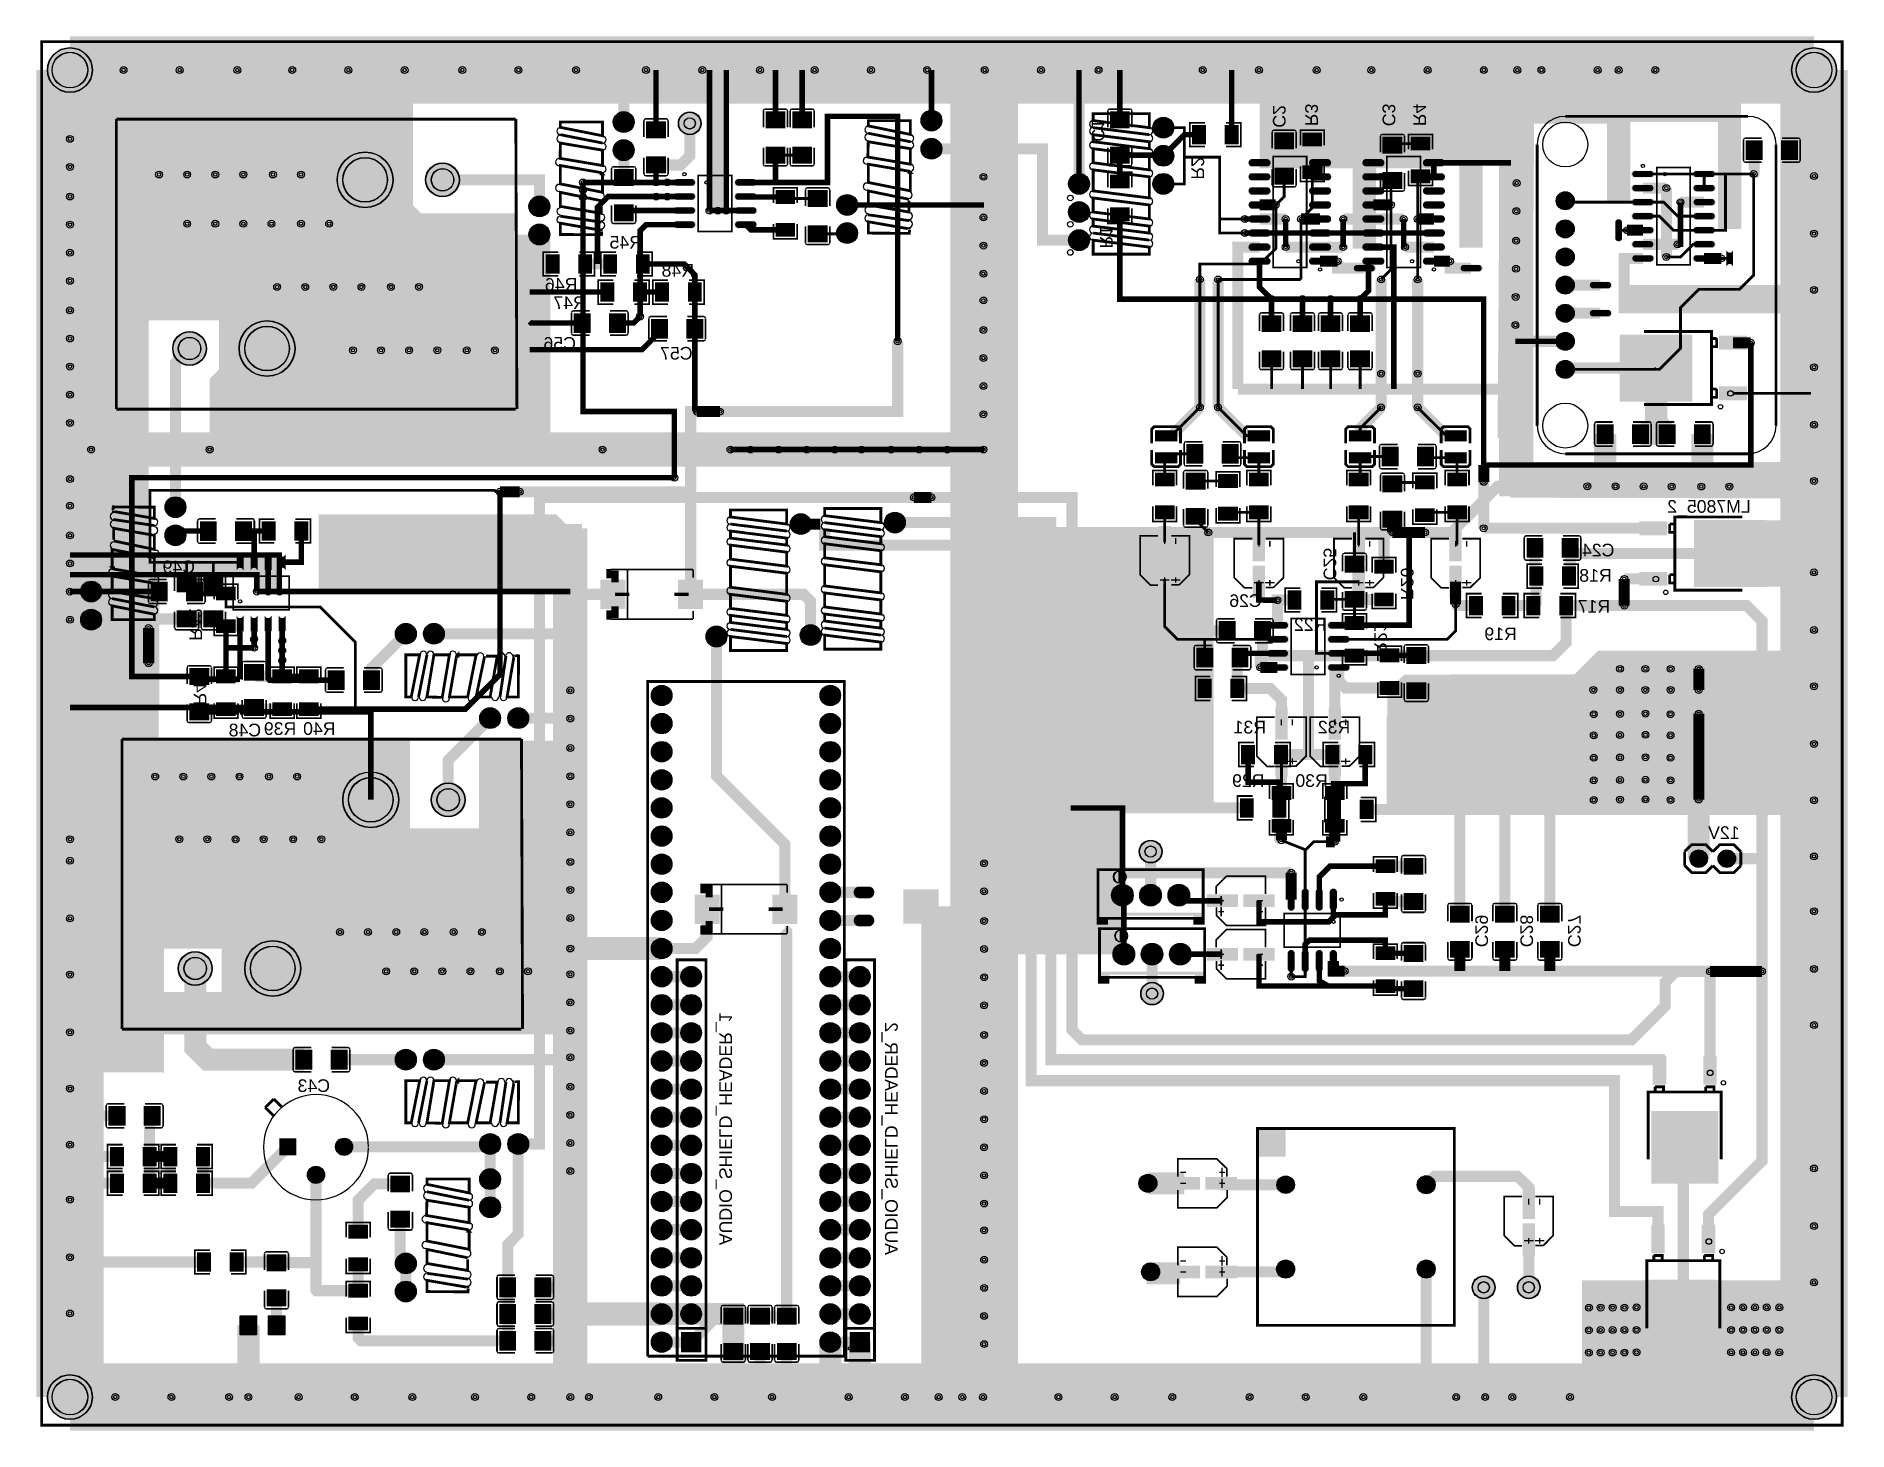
# Model space of a CAD drawing. Header units: millimetres. Extents: x 4 to 167, y 3 to 129.
import ezdxf

# ---------------------------------------------------------------- set-up
doc = ezdxf.new("R2010")
doc.units = ezdxf.units.MM
for name, color, linetype, true_color in [('BoardOutLine', 7, 'Continuous', 0xff00ff), ('BottomLayer', 7, 'Continuous', 0x0000ff), ('BottomPasteMaskLayer', 7, 'Continuous', 0x800000), ('BottomSilkLayer', 7, 'Continuous', 0x66cc33), ('BottomSolderMaskLayer', 7, 'Continuous', 0xaa00ff), ('Document', 7, 'Continuous', 0xffffff), ('Hole', 7, 'Continuous', 0x222222), ('Multi-Layer', 7, 'Continuous', 0xc0c0c0), ('TopLayer', 7, 'Continuous', 0xff0000), ('TopPasteMaskLayer', 7, 'Continuous', 0x808080), ('TopSilkLayer', 7, 'Continuous', 0xffcc00), ('TopSolderMaskLayer', 7, 'Continuous', 0x800080)]:
    doc.layers.add(name, color=color, linetype=linetype, true_color=true_color)
doc.styles.get("Standard").update_dxf_attribs({"font": 'arial.ttf'})

msp = doc.modelspace()

# ---------------------------------------------------------------- texts
at = {"layer": 'BottomSilkLayer', "text_generation_flag": 2}
for s, p in [('C2', (115.44, 120.9)), ('R3', (118.36, 121.03)), ('C3', (125.35, 121.03)), ('R4', (128.14, 121.03)), ('C1', (99.06, 119.63)), ('R2', (108.08, 116.21)), ('R1', (99.82, 109.98)), ('C25', (120.02, 80.01)), ('R20', (127, 78.23)), ('R42', (17.53, 74.55)), ('R21', (124.59, 73.28)), ('R41', (17.91, 68.71)), ('C29', (133.73, 46.86)), ('C28', (137.8, 46.86)), ('C27', (142.11, 46.86)), ('AUDIO_SHIELD_HEADER_1', (65.41, 19.94)), ('AUDIO_SHIELD_HEADER_2', (80.39, 19.05))]:
    msp.add_text(s, height=1.143, rotation=270, dxfattribs=at).set_placement(p)
for s, p in [('R45', (58.42, 109.98)), ('R48', (63.12, 107.44)), ('R46', (52.58, 106.17)), ('R47', (53.34, 104.52)), ('C56', (52.45, 100.84)), ('C57', (62.99, 99.95)), ('LM7805_2', (158.62, 86.11)), ('C24', (146.3, 82.17)), ('C49', (18.03, 80.65)), ('R18', (146.05, 79.88)), ('C26', (114.43, 77.6)), ('R17', (145.92, 77.09)), ('R22', (120.27, 75.44)), ('R19', (137.48, 74.6)), ('R39', (27.18, 66.04)), ('R40', (30.73, 66.04)), ('R31', (114.81, 66.17)), ('R32', (122.43, 66.17)), ('C48', (24, 65.91)), ('R29', (114.68, 61.34)), ('R30', (120.4, 61.34)), ('12V', (157.61, 56.64)), ('C43', (30.23, 33.78))]:
    msp.add_text(s, height=1.143, dxfattribs=at).set_placement(p)

# ---------------------------------------------------------------- hatches: boundary and pattern name
at = {"layer": 'BottomLayer'}
for points in [[(6.73, 126.11), (24.89, 126.11), (24.89, 101.3), (24.54, 100.95), (22.75, 100.95), (20.19, 103.51), (13.97, 103.51), (13.84, 103.38), (13.84, 81.03), (13.72, 80.9), (7.87, 80.9), (6.73, 82.04)], [(19.35, 91.82), (19.35, 98.22), (20.32, 99.19), (20.32, 125.98), (20.45, 126.11), (37.72, 126.11), (37.72, 91.82)], [(64.52, 113.41), (66.04, 113.41), (66.04, 126.11), (64.52, 126.11)], [(100.74, 120.87), (102.46, 120.87), (102.46, 122.35), (100.74, 122.35)], [(109.36, 121.12), (109.36, 119.42), (108.15, 119.42), (108.15, 121.12)], [(111.11, 121.12), (111.11, 119.42), (112.32, 119.42), (112.32, 121.12)], [(117.32, 118.96), (115.6, 118.96), (115.6, 120.45), (117.32, 120.45)], [(118.15, 119.24), (119.85, 119.24), (119.85, 120.45), (118.15, 120.45)], [(127.1, 118.58), (125.37, 118.58), (125.37, 120.06), (127.1, 120.06)], [(127.93, 118.86), (129.63, 118.86), (129.63, 120.07), (127.93, 120.07)], [(100.74, 119.17), (102.46, 119.17), (102.46, 117.68), (100.74, 117.68)], [(102.45, 115.43), (100.75, 115.43), (100.75, 116.64), (102.45, 116.64)], [(117.32, 117.26), (115.6, 117.26), (115.6, 115.78), (117.32, 115.78)], [(118.15, 117.49), (119.85, 117.49), (119.85, 116.28), (118.15, 116.28)], [(127.1, 116.88), (125.37, 116.88), (125.37, 115.39), (127.1, 115.39)], [(127.93, 117.11), (129.63, 117.11), (129.63, 115.9), (127.93, 115.9)], [(33.4, 116.19), (35.45, 116.19), (38.48, 113.16), (46.99, 113.16), (46.99, 91.82), (33.4, 91.82)], [(102.45, 113.68), (100.75, 113.68), (100.75, 112.47), (102.45, 112.47)], [(146.97, 110.9, -0.785398), (146.4, 110.9), (146.4, 112.37, -0.785398), (146.97, 112.37)], [(157.01, 109.83, -0.785398), (156.43, 109.83), (156.43, 108.36, -0.785398), (157.01, 108.36)], [(50.94, 109.44), (50.94, 107.73), (49.73, 107.73), (49.73, 109.44)], [(52.69, 109.44), (52.69, 107.73), (53.9, 107.73), (53.9, 109.44)], [(56.15, 109.44), (56.15, 107.73), (54.94, 107.73), (54.94, 109.44)], [(57.9, 109.44), (57.9, 107.73), (59.11, 107.73), (59.11, 109.44)], [(122.97, 107.92, -0.785398), (122.97, 108.49), (124.43, 108.49, -0.785398), (124.43, 107.92)], [(132.62, 107.92, -0.785398), (132.62, 108.49), (134.08, 108.49, -0.785398), (134.08, 107.92)], [(55.89, 106.9), (55.89, 105.19), (54.69, 105.19), (54.69, 106.9)], [(57.64, 106.9), (57.64, 105.19), (58.85, 105.19), (58.85, 106.9)], [(60.85, 106.9), (60.85, 105.19), (59.64, 105.19), (59.64, 106.9)], [(62.6, 106.9), (62.6, 105.19), (63.8, 105.19), (63.8, 106.9)], [(53.76, 102.39), (53.76, 104.12), (52.28, 104.12), (52.28, 102.39)], [(55.46, 102.39), (55.46, 104.12), (56.95, 104.12), (56.95, 102.39)], [(60.75, 101.88), (60.75, 103.61), (59.26, 103.61), (59.26, 101.88)], [(62.45, 101.88), (62.45, 103.61), (63.93, 103.61), (63.93, 101.88)], [(151.06, 85.31), (148.56, 85.31), (148.56, 84.11), (151.06, 84.11)], [(160.01, 85.42), (153.51, 85.42), (153.51, 79.42), (160.01, 79.42)], [(109.6, 59.44), (109.6, 84.33), (89.46, 84.33), (89.34, 84.2), (89.34, 58.93)], [(139.87, 83.8), (139.87, 82.07), (138.38, 82.07), (138.38, 83.8)], [(141.57, 83.8), (141.57, 82.07), (143.05, 82.07), (143.05, 83.8)], [(23.62, 80.52), (9.27, 80.52), (8.64, 80.52), (6.73, 82.42), (24, 82.42), (24.26, 82.17)], [(23.62, 78.99), (25.65, 78.99), (25.65, 82.3), (23.62, 82.3)], [(123.67, 80.73), (121.95, 80.73), (121.95, 82.22), (123.67, 82.22)], [(14.79, 78.99), (14.79, 81.72), (14.86, 81.79), (9.4, 81.79), (9.14, 81.53), (9.14, 79.5), (8.64, 78.99)], [(126.33, 80.63), (124.63, 80.63), (124.63, 81.84), (126.33, 81.84)], [(139.84, 79.54), (139.84, 81.24), (138.63, 81.24), (138.63, 79.54)], [(141.59, 79.54), (141.59, 81.24), (142.8, 81.24), (142.8, 79.54)], [(151.06, 80.74), (148.56, 80.74), (148.56, 79.54), (151.06, 79.54)], [(14.79, 78.99), (14.79, 68.57), (14.73, 68.51), (14.73, 60.18), (7.6, 60.18), (6.73, 59.31), (6.73, 79.25)], [(15.53, 78.13), (15.53, 79.86), (14.05, 79.86), (14.05, 78.13)], [(17.23, 78.13), (17.23, 79.86), (18.72, 79.86), (18.72, 78.13)], [(21.68, 78.22), (19.98, 78.22), (19.98, 79.43), (21.68, 79.43)], [(118, 77.38), (118, 79.08), (116.79, 79.08), (116.79, 77.38)], [(119.75, 77.38), (119.75, 79.08), (120.95, 79.08), (120.95, 77.38)], [(123.67, 79.03), (121.95, 79.03), (121.95, 77.55), (123.67, 77.55)], [(126.33, 78.88), (124.63, 78.88), (124.63, 77.67), (126.33, 77.67)], [(134.38, 76.87), (134.38, 78.57), (133.17, 78.57), (133.17, 76.87)], [(136.13, 76.87), (136.13, 78.57), (137.34, 78.57), (137.34, 76.87)], [(139.59, 76.87), (139.59, 78.57), (138.38, 78.57), (138.38, 76.87)], [(141.34, 76.87), (141.34, 78.57), (142.54, 78.57), (142.54, 76.87)], [(21.68, 76.47), (19.98, 76.47), (19.98, 75.26), (21.68, 75.26)], [(112.05, 74.57), (112.05, 76.3), (110.57, 76.3), (110.57, 74.57)], [(113.75, 74.57), (113.75, 76.3), (115.24, 76.3), (115.24, 74.57)], [(123.66, 75.55), (121.96, 75.55), (121.96, 76.76), (123.66, 76.76)], [(123.66, 73.8), (121.96, 73.8), (121.96, 72.59), (123.66, 72.59)], [(22.5, 70.95), (24.23, 70.95), (24.23, 72.44), (22.5, 72.44)], [(126.29, 59.31), (126.29, 69.77), (126.29, 69.77), (127.51, 70.99), (142.88, 70.99), (145.03, 73.15), (163.83, 73.15), (164.34, 72.64), (164.34, 59.31), (164.34, 59.31)], [(21.68, 70.73), (19.98, 70.73), (19.98, 71.93), (21.68, 71.93)], [(26.76, 70.73), (25.06, 70.73), (25.06, 71.93), (26.76, 71.93)], [(29.17, 70.73), (27.47, 70.73), (27.47, 71.93), (29.17, 71.93)], [(21.68, 68.98), (19.98, 68.98), (19.98, 67.77), (21.68, 67.77)], [(22.5, 69.25), (24.23, 69.25), (24.23, 67.77), (22.5, 67.77)], [(26.76, 68.98), (25.06, 68.98), (25.06, 67.77), (26.76, 67.77)], [(29.17, 68.98), (27.47, 68.98), (27.47, 67.77), (29.17, 67.77)], [(113.81, 65.11), (113.81, 63.41), (112.6, 63.41), (112.6, 65.11)], [(115.56, 65.11), (115.56, 63.41), (116.76, 63.41), (116.76, 65.11)], [(121.43, 65.11), (121.43, 63.41), (120.22, 63.41), (120.22, 65.11)], [(123.18, 65.11), (123.18, 63.41), (124.38, 63.41), (124.38, 65.11)], [(6.73, 35.56), (15.11, 35.56), (15.24, 35.43), (15.24, 46.74), (20.45, 46.74), (20.45, 60.18), (7.09, 60.18), (6.73, 59.82)], [(33.91, 60.18), (20.32, 60.18), (20.45, 46.36), (21.21, 45.21)], [(33.91, 60.18), (33.91, 44.94), (33.91, 44.94), (25.05, 44.94), (25.05, 44.94), (20.47, 44.94), (20.45, 44.96), (20.45, 46.48)], [(101.97, 46.23), (101.97, 59.43), (101.98, 59.44), (90.55, 59.44), (89.54, 60.45), (89.54, 46.43), (89.34, 46.23)], [(113.68, 60.29), (113.68, 58.59), (112.47, 58.59), (112.47, 60.29)], [(115.43, 60.29), (115.43, 58.59), (116.64, 58.59), (116.64, 60.29)], [(121.55, 60.16), (121.55, 58.46), (120.35, 58.46), (120.35, 60.16)], [(123.3, 60.16), (123.3, 58.46), (124.51, 58.46), (124.51, 60.16)], [(33.91, 57.53), (47.5, 57.53), (47.5, 39.5), (47.75, 39.24), (20.45, 39.24), (20.45, 44.96)], [(131.47, 49.11), (133.2, 49.11), (133.2, 50.6), (131.47, 50.6)], [(135.53, 49.11), (137.26, 49.11), (137.26, 50.6), (135.53, 50.6)], [(139.6, 49.11), (141.33, 49.11), (141.33, 50.6), (139.6, 50.6)], [(131.47, 47.41), (133.2, 47.41), (133.2, 45.93), (131.47, 45.93)], [(135.53, 47.41), (137.26, 47.41), (137.26, 45.93), (135.53, 45.93)], [(139.6, 47.41), (141.33, 47.41), (141.33, 45.93), (139.6, 45.93)], [(28.61, 35.84), (28.61, 37.57), (27.13, 37.57), (27.13, 35.84)], [(30.31, 35.84), (30.31, 37.57), (31.8, 37.57), (31.8, 35.84)], [(164.34, 6.22), (164.34, 16.76), (143.38, 16.76), (143.38, 6.22)]]:
    msp.add_hatch(color=256, dxfattribs=at).paths.add_polyline_path(points)
at = {"layer": 'BottomPasteMaskLayer'}
for points in [[(100.84, 120.87), (101.21, 120.87), (101.31, 120.97), (101.31, 121.27), (101.41, 121.37), (101.79, 121.37), (101.89, 121.27), (101.89, 120.97), (101.99, 120.87), (102.36, 120.87), (102.46, 120.97), (102.46, 122.25), (102.36, 122.35), (100.84, 122.35), (100.74, 122.25), (100.74, 120.97)], [(109.36, 121.02), (109.36, 120.66), (109.26, 120.56), (109.05, 120.56), (108.95, 120.46), (108.95, 120.08), (109.05, 119.98), (109.26, 119.98), (109.36, 119.88), (109.36, 119.52), (109.26, 119.42), (108.25, 119.42), (108.15, 119.52), (108.15, 121.02), (108.25, 121.12), (109.26, 121.12)], [(111.11, 121.02), (111.11, 120.66), (111.21, 120.56), (111.42, 120.56), (111.52, 120.46), (111.52, 120.08), (111.42, 119.98), (111.21, 119.98), (111.11, 119.88), (111.11, 119.52), (111.21, 119.42), (112.22, 119.42), (112.32, 119.52), (112.32, 121.02), (112.22, 121.12), (111.21, 121.12)], [(117.22, 118.96), (116.85, 118.96), (116.75, 119.06), (116.75, 119.37), (116.65, 119.47), (116.27, 119.47), (116.17, 119.37), (116.17, 119.06), (116.07, 118.96), (115.7, 118.96), (115.6, 119.06), (115.6, 120.35), (115.7, 120.45), (117.22, 120.45), (117.32, 120.35), (117.32, 119.06)], [(118.25, 119.24), (118.61, 119.24), (118.71, 119.34), (118.71, 119.55), (118.81, 119.65), (119.19, 119.65), (119.29, 119.55), (119.29, 119.34), (119.39, 119.24), (119.75, 119.24), (119.85, 119.34), (119.85, 120.35), (119.75, 120.45), (118.25, 120.45), (118.15, 120.35), (118.15, 119.34)], [(127, 118.58), (126.63, 118.58), (126.53, 118.68), (126.53, 118.98), (126.43, 119.08), (126.04, 119.08), (125.94, 118.98), (125.94, 118.68), (125.84, 118.58), (125.47, 118.58), (125.37, 118.68), (125.37, 119.96), (125.47, 120.06), (127, 120.06), (127.1, 119.96), (127.1, 118.68)], [(128.03, 118.86), (128.39, 118.86), (128.49, 118.96), (128.49, 119.17), (128.59, 119.27), (128.97, 119.27), (129.07, 119.17), (129.07, 118.96), (129.17, 118.86), (129.53, 118.86), (129.63, 118.96), (129.63, 119.97), (129.53, 120.07), (128.03, 120.07), (127.93, 119.97), (127.93, 118.96)], [(100.84, 119.17), (101.21, 119.17), (101.31, 119.07), (101.31, 118.76), (101.41, 118.66), (101.79, 118.66), (101.89, 118.76), (101.89, 119.07), (101.99, 119.17), (102.36, 119.17), (102.46, 119.07), (102.46, 117.78), (102.36, 117.68), (100.84, 117.68), (100.74, 117.78), (100.74, 119.07)], [(102.35, 115.43), (101.99, 115.43), (101.89, 115.53), (101.89, 115.74), (101.79, 115.84), (101.41, 115.84), (101.31, 115.74), (101.31, 115.53), (101.21, 115.43), (100.85, 115.43), (100.75, 115.53), (100.75, 116.54), (100.85, 116.64), (102.35, 116.64), (102.45, 116.54), (102.45, 115.53)], [(117.22, 117.26), (116.85, 117.26), (116.75, 117.16), (116.75, 116.86), (116.65, 116.76), (116.27, 116.76), (116.17, 116.86), (116.17, 117.16), (116.07, 117.26), (115.7, 117.26), (115.6, 117.16), (115.6, 115.88), (115.7, 115.78), (117.22, 115.78), (117.32, 115.88), (117.32, 117.16)], [(118.25, 117.49), (118.61, 117.49), (118.71, 117.39), (118.71, 117.18), (118.81, 117.08), (119.19, 117.08), (119.29, 117.18), (119.29, 117.39), (119.39, 117.49), (119.75, 117.49), (119.85, 117.39), (119.85, 116.38), (119.75, 116.28), (118.25, 116.28), (118.15, 116.38), (118.15, 117.39)], [(127, 116.88), (126.63, 116.88), (126.53, 116.78), (126.53, 116.47), (126.43, 116.37), (126.04, 116.37), (125.94, 116.47), (125.94, 116.78), (125.84, 116.88), (125.47, 116.88), (125.37, 116.78), (125.37, 115.49), (125.47, 115.39), (127, 115.39), (127.1, 115.49), (127.1, 116.78)], [(128.03, 117.11), (128.39, 117.11), (128.49, 117.01), (128.49, 116.8), (128.59, 116.7), (128.97, 116.7), (129.07, 116.8), (129.07, 117.01), (129.17, 117.11), (129.53, 117.11), (129.63, 117.01), (129.63, 116), (129.53, 115.9), (128.03, 115.9), (127.93, 116), (127.93, 117.01)], [(102.35, 113.68), (101.99, 113.68), (101.89, 113.58), (101.89, 113.37), (101.79, 113.27), (101.41, 113.27), (101.31, 113.37), (101.31, 113.58), (101.21, 113.68), (100.85, 113.68), (100.75, 113.58), (100.75, 112.57), (100.85, 112.47), (102.35, 112.47), (102.45, 112.57), (102.45, 113.58)], [(146.97, 110.9, -0.785398), (146.4, 110.9), (146.4, 112.37, -0.785398), (146.97, 112.37)], [(157.01, 109.83, -0.785398), (156.43, 109.83), (156.43, 108.36, -0.785398), (157.01, 108.36)], [(50.94, 109.34), (50.94, 108.97), (50.84, 108.87), (50.63, 108.87), (50.53, 108.77), (50.53, 108.4), (50.63, 108.3), (50.84, 108.3), (50.94, 108.2), (50.94, 107.83), (50.84, 107.73), (49.83, 107.73), (49.73, 107.83), (49.73, 109.34), (49.83, 109.44), (50.84, 109.44)], [(52.69, 109.34), (52.69, 108.97), (52.79, 108.87), (53, 108.87), (53.1, 108.77), (53.1, 108.4), (53, 108.3), (52.79, 108.3), (52.69, 108.2), (52.69, 107.83), (52.79, 107.73), (53.8, 107.73), (53.9, 107.83), (53.9, 109.34), (53.8, 109.44), (52.79, 109.44)], [(56.15, 109.34), (56.15, 108.97), (56.05, 108.87), (55.84, 108.87), (55.74, 108.77), (55.74, 108.4), (55.84, 108.3), (56.05, 108.3), (56.15, 108.2), (56.15, 107.83), (56.05, 107.73), (55.04, 107.73), (54.94, 107.83), (54.94, 109.34), (55.04, 109.44), (56.05, 109.44)], [(57.9, 109.34), (57.9, 108.97), (58, 108.87), (58.21, 108.87), (58.31, 108.77), (58.31, 108.4), (58.21, 108.3), (58, 108.3), (57.9, 108.2), (57.9, 107.83), (58, 107.73), (59.01, 107.73), (59.11, 107.83), (59.11, 109.34), (59.01, 109.44), (58, 109.44)], [(122.97, 107.92, -0.785398), (122.97, 108.49), (124.43, 108.49, -0.785398), (124.43, 107.92)], [(132.62, 107.92, -0.785398), (132.62, 108.49), (134.08, 108.49, -0.785398), (134.08, 107.92)], [(55.89, 106.8), (55.89, 106.43), (55.79, 106.33), (55.58, 106.33), (55.48, 106.23), (55.48, 105.86), (55.58, 105.76), (55.79, 105.76), (55.89, 105.66), (55.89, 105.29), (55.79, 105.19), (54.79, 105.19), (54.69, 105.29), (54.69, 106.8), (54.79, 106.9), (55.79, 106.9)], [(57.64, 106.8), (57.64, 106.43), (57.74, 106.33), (57.95, 106.33), (58.05, 106.23), (58.05, 105.86), (57.95, 105.76), (57.74, 105.76), (57.64, 105.66), (57.64, 105.29), (57.74, 105.19), (58.75, 105.19), (58.85, 105.29), (58.85, 106.8), (58.75, 106.9), (57.74, 106.9)], [(60.85, 106.8), (60.85, 106.43), (60.75, 106.33), (60.54, 106.33), (60.44, 106.23), (60.44, 105.86), (60.54, 105.76), (60.75, 105.76), (60.85, 105.66), (60.85, 105.29), (60.75, 105.19), (59.74, 105.19), (59.64, 105.29), (59.64, 106.8), (59.74, 106.9), (60.75, 106.9)], [(62.6, 106.8), (62.6, 106.43), (62.7, 106.33), (62.91, 106.33), (63.01, 106.23), (63.01, 105.86), (62.91, 105.76), (62.7, 105.76), (62.6, 105.66), (62.6, 105.29), (62.7, 105.19), (63.7, 105.19), (63.8, 105.29), (63.8, 106.8), (63.7, 106.9), (62.7, 106.9)], [(53.76, 102.49), (53.76, 102.86), (53.66, 102.96), (53.36, 102.96), (53.26, 103.06), (53.26, 103.44), (53.36, 103.54), (53.66, 103.54), (53.76, 103.64), (53.76, 104.02), (53.66, 104.12), (52.38, 104.12), (52.28, 104.02), (52.28, 102.49), (52.38, 102.39), (53.66, 102.39)], [(55.46, 102.49), (55.46, 102.86), (55.56, 102.96), (55.87, 102.96), (55.97, 103.06), (55.97, 103.44), (55.87, 103.54), (55.56, 103.54), (55.46, 103.64), (55.46, 104.02), (55.56, 104.12), (56.85, 104.12), (56.95, 104.02), (56.95, 102.49), (56.85, 102.39), (55.56, 102.39)], [(60.75, 101.98), (60.75, 102.35), (60.65, 102.45), (60.34, 102.45), (60.24, 102.55), (60.24, 102.94), (60.34, 103.04), (60.65, 103.04), (60.75, 103.14), (60.75, 103.51), (60.65, 103.61), (59.36, 103.61), (59.26, 103.51), (59.26, 101.98), (59.36, 101.88), (60.65, 101.88)], [(62.45, 101.98), (62.45, 102.35), (62.55, 102.45), (62.85, 102.45), (62.95, 102.55), (62.95, 102.94), (62.85, 103.04), (62.55, 103.04), (62.45, 103.14), (62.45, 103.51), (62.55, 103.61), (63.83, 103.61), (63.93, 103.51), (63.93, 101.98), (63.83, 101.88), (62.55, 101.88)], [(151.06, 85.31), (148.56, 85.31), (148.56, 84.11), (151.06, 84.11)], [(160.01, 85.42), (153.51, 85.42), (153.51, 79.42), (160.01, 79.42)], [(139.87, 83.7), (139.87, 83.32), (139.77, 83.22), (139.46, 83.22), (139.36, 83.12), (139.36, 82.74), (139.46, 82.64), (139.77, 82.64), (139.87, 82.54), (139.87, 82.17), (139.77, 82.07), (138.48, 82.07), (138.38, 82.17), (138.38, 83.7), (138.48, 83.8), (139.77, 83.8)], [(141.57, 83.7), (141.57, 83.32), (141.67, 83.22), (141.97, 83.22), (142.07, 83.12), (142.07, 82.74), (141.97, 82.64), (141.67, 82.64), (141.57, 82.54), (141.57, 82.17), (141.67, 82.07), (142.95, 82.07), (143.05, 82.17), (143.05, 83.7), (142.95, 83.8), (141.67, 83.8)], [(123.57, 80.73), (123.2, 80.73), (123.1, 80.83), (123.1, 81.14), (123, 81.24), (122.62, 81.24), (122.52, 81.14), (122.52, 80.83), (122.42, 80.73), (122.05, 80.73), (121.95, 80.83), (121.95, 82.12), (122.05, 82.22), (123.57, 82.22), (123.67, 82.12), (123.67, 80.83)], [(126.23, 80.63), (125.87, 80.63), (125.77, 80.73), (125.77, 80.94), (125.67, 81.04), (125.29, 81.04), (125.19, 80.94), (125.19, 80.73), (125.09, 80.63), (124.73, 80.63), (124.63, 80.73), (124.63, 81.74), (124.73, 81.84), (126.23, 81.84), (126.33, 81.74), (126.33, 80.73)], [(139.84, 79.64), (139.84, 80), (139.74, 80.1), (139.53, 80.1), (139.43, 80.2), (139.43, 80.58), (139.53, 80.68), (139.74, 80.68), (139.84, 80.78), (139.84, 81.14), (139.74, 81.24), (138.73, 81.24), (138.63, 81.14), (138.63, 79.64), (138.73, 79.54), (139.74, 79.54)], [(141.59, 79.64), (141.59, 80), (141.69, 80.1), (141.9, 80.1), (142, 80.2), (142, 80.58), (141.9, 80.68), (141.69, 80.68), (141.59, 80.78), (141.59, 81.14), (141.69, 81.24), (142.7, 81.24), (142.8, 81.14), (142.8, 79.64), (142.7, 79.54), (141.69, 79.54)], [(151.06, 80.74), (148.56, 80.74), (148.56, 79.54), (151.06, 79.54)], [(15.53, 78.23), (15.53, 78.6), (15.43, 78.7), (15.13, 78.7), (15.03, 78.8), (15.03, 79.19), (15.13, 79.29), (15.43, 79.29), (15.53, 79.39), (15.53, 79.76), (15.43, 79.86), (14.15, 79.86), (14.05, 79.76), (14.05, 78.23), (14.15, 78.13), (15.43, 78.13)], [(17.23, 78.23), (17.23, 78.6), (17.33, 78.7), (17.64, 78.7), (17.74, 78.8), (17.74, 79.19), (17.64, 79.29), (17.33, 79.29), (17.23, 79.39), (17.23, 79.76), (17.33, 79.86), (18.62, 79.86), (18.72, 79.76), (18.72, 78.23), (18.62, 78.13), (17.33, 78.13)], [(21.58, 78.22), (21.22, 78.22), (21.12, 78.32), (21.12, 78.53), (21.02, 78.63), (20.64, 78.63), (20.54, 78.53), (20.54, 78.32), (20.44, 78.22), (20.08, 78.22), (19.98, 78.32), (19.98, 79.33), (20.08, 79.43), (21.58, 79.43), (21.68, 79.33), (21.68, 78.32)], [(118, 77.48), (118, 77.84), (117.9, 77.94), (117.69, 77.94), (117.59, 78.04), (117.59, 78.42), (117.69, 78.52), (117.9, 78.52), (118, 78.62), (118, 78.98), (117.9, 79.08), (116.89, 79.08), (116.79, 78.98), (116.79, 77.48), (116.89, 77.38), (117.9, 77.38)], [(119.75, 77.48), (119.75, 77.84), (119.85, 77.94), (120.06, 77.94), (120.16, 78.04), (120.16, 78.42), (120.06, 78.52), (119.85, 78.52), (119.75, 78.62), (119.75, 78.98), (119.85, 79.08), (120.85, 79.08), (120.95, 78.98), (120.95, 77.48), (120.85, 77.38), (119.85, 77.38)], [(123.57, 79.03), (123.2, 79.03), (123.1, 78.93), (123.1, 78.63), (123, 78.53), (122.62, 78.53), (122.52, 78.63), (122.52, 78.93), (122.42, 79.03), (122.05, 79.03), (121.95, 78.93), (121.95, 77.65), (122.05, 77.55), (123.57, 77.55), (123.67, 77.65), (123.67, 78.93)], [(126.23, 78.88), (125.87, 78.88), (125.77, 78.78), (125.77, 78.57), (125.67, 78.47), (125.29, 78.47), (125.19, 78.57), (125.19, 78.78), (125.09, 78.88), (124.73, 78.88), (124.63, 78.78), (124.63, 77.77), (124.73, 77.67), (126.23, 77.67), (126.33, 77.77), (126.33, 78.78)], [(134.38, 76.97), (134.38, 77.33), (134.28, 77.43), (134.07, 77.43), (133.97, 77.53), (133.97, 77.91), (134.07, 78.01), (134.28, 78.01), (134.38, 78.11), (134.38, 78.47), (134.28, 78.57), (133.27, 78.57), (133.17, 78.47), (133.17, 76.97), (133.27, 76.87), (134.28, 76.87)], [(136.13, 76.97), (136.13, 77.33), (136.23, 77.43), (136.44, 77.43), (136.54, 77.53), (136.54, 77.91), (136.44, 78.01), (136.23, 78.01), (136.13, 78.11), (136.13, 78.47), (136.23, 78.57), (137.24, 78.57), (137.34, 78.47), (137.34, 76.97), (137.24, 76.87), (136.23, 76.87)], [(139.59, 76.97), (139.59, 77.33), (139.49, 77.43), (139.28, 77.43), (139.18, 77.53), (139.18, 77.91), (139.28, 78.01), (139.49, 78.01), (139.59, 78.11), (139.59, 78.47), (139.49, 78.57), (138.48, 78.57), (138.38, 78.47), (138.38, 76.97), (138.48, 76.87), (139.49, 76.87)], [(141.34, 76.97), (141.34, 77.33), (141.44, 77.43), (141.65, 77.43), (141.75, 77.53), (141.75, 77.91), (141.65, 78.01), (141.44, 78.01), (141.34, 78.11), (141.34, 78.47), (141.44, 78.57), (142.44, 78.57), (142.54, 78.47), (142.54, 76.97), (142.44, 76.87), (141.44, 76.87)], [(21.58, 76.47), (21.22, 76.47), (21.12, 76.37), (21.12, 76.16), (21.02, 76.06), (20.64, 76.06), (20.54, 76.16), (20.54, 76.37), (20.44, 76.47), (20.08, 76.47), (19.98, 76.37), (19.98, 75.36), (20.08, 75.26), (21.58, 75.26), (21.68, 75.36), (21.68, 76.37)], [(112.05, 74.67), (112.05, 75.04), (111.95, 75.14), (111.65, 75.14), (111.55, 75.24), (111.55, 75.63), (111.65, 75.73), (111.95, 75.73), (112.05, 75.83), (112.05, 76.2), (111.95, 76.3), (110.67, 76.3), (110.57, 76.2), (110.57, 74.67), (110.67, 74.57), (111.95, 74.57)], [(113.75, 74.67), (113.75, 75.04), (113.85, 75.14), (114.16, 75.14), (114.26, 75.24), (114.26, 75.63), (114.16, 75.73), (113.85, 75.73), (113.75, 75.83), (113.75, 76.2), (113.85, 76.3), (115.14, 76.3), (115.24, 76.2), (115.24, 74.67), (115.14, 74.57), (113.85, 74.57)], [(123.56, 75.55), (123.2, 75.55), (123.1, 75.65), (123.1, 75.86), (123, 75.96), (122.62, 75.96), (122.52, 75.86), (122.52, 75.65), (122.42, 75.55), (122.06, 75.55), (121.96, 75.65), (121.96, 76.66), (122.06, 76.76), (123.56, 76.76), (123.66, 76.66), (123.66, 75.65)], [(123.56, 73.8), (123.2, 73.8), (123.1, 73.7), (123.1, 73.49), (123, 73.39), (122.62, 73.39), (122.52, 73.49), (122.52, 73.7), (122.42, 73.8), (122.06, 73.8), (121.96, 73.7), (121.96, 72.69), (122.06, 72.59), (123.56, 72.59), (123.66, 72.69), (123.66, 73.7)], [(22.6, 70.95), (22.97, 70.95), (23.07, 71.05), (23.07, 71.36), (23.17, 71.46), (23.56, 71.46), (23.66, 71.36), (23.66, 71.05), (23.76, 70.95), (24.13, 70.95), (24.23, 71.05), (24.23, 72.34), (24.13, 72.44), (22.6, 72.44), (22.5, 72.34), (22.5, 71.05)], [(21.58, 70.73), (21.22, 70.73), (21.12, 70.83), (21.12, 71.04), (21.02, 71.14), (20.64, 71.14), (20.54, 71.04), (20.54, 70.83), (20.44, 70.73), (20.08, 70.73), (19.98, 70.83), (19.98, 71.83), (20.08, 71.93), (21.58, 71.93), (21.68, 71.83), (21.68, 70.83)], [(26.66, 70.73), (26.3, 70.73), (26.2, 70.83), (26.2, 71.04), (26.1, 71.14), (25.72, 71.14), (25.62, 71.04), (25.62, 70.83), (25.52, 70.73), (25.16, 70.73), (25.06, 70.83), (25.06, 71.83), (25.16, 71.93), (26.66, 71.93), (26.76, 71.83), (26.76, 70.83)], [(29.07, 70.73), (28.71, 70.73), (28.61, 70.83), (28.61, 71.04), (28.51, 71.14), (28.13, 71.14), (28.03, 71.04), (28.03, 70.83), (27.93, 70.73), (27.57, 70.73), (27.47, 70.83), (27.47, 71.83), (27.57, 71.93), (29.07, 71.93), (29.17, 71.83), (29.17, 70.83)], [(21.58, 68.98), (21.22, 68.98), (21.12, 68.88), (21.12, 68.66), (21.02, 68.56), (20.64, 68.56), (20.54, 68.66), (20.54, 68.88), (20.44, 68.98), (20.08, 68.98), (19.98, 68.88), (19.98, 67.87), (20.08, 67.77), (21.58, 67.77), (21.68, 67.87), (21.68, 68.88)], [(22.6, 69.25), (22.97, 69.25), (23.07, 69.15), (23.07, 68.85), (23.17, 68.75), (23.56, 68.75), (23.66, 68.85), (23.66, 69.15), (23.76, 69.25), (24.13, 69.25), (24.23, 69.15), (24.23, 67.87), (24.13, 67.77), (22.6, 67.77), (22.5, 67.87), (22.5, 69.15)], [(26.66, 68.98), (26.3, 68.98), (26.2, 68.88), (26.2, 68.66), (26.1, 68.56), (25.72, 68.56), (25.62, 68.66), (25.62, 68.88), (25.52, 68.98), (25.16, 68.98), (25.06, 68.88), (25.06, 67.87), (25.16, 67.77), (26.66, 67.77), (26.76, 67.87), (26.76, 68.88)], [(29.07, 68.98), (28.71, 68.98), (28.61, 68.88), (28.61, 68.66), (28.51, 68.56), (28.13, 68.56), (28.03, 68.66), (28.03, 68.88), (27.93, 68.98), (27.57, 68.98), (27.47, 68.88), (27.47, 67.87), (27.57, 67.77), (29.07, 67.77), (29.17, 67.87), (29.17, 68.88)], [(113.81, 65.01), (113.81, 64.65), (113.71, 64.55), (113.5, 64.55), (113.4, 64.45), (113.4, 64.07), (113.5, 63.97), (113.71, 63.97), (113.81, 63.87), (113.81, 63.51), (113.71, 63.41), (112.7, 63.41), (112.6, 63.51), (112.6, 65.01), (112.7, 65.11), (113.71, 65.11)], [(115.56, 65.01), (115.56, 64.65), (115.66, 64.55), (115.87, 64.55), (115.97, 64.45), (115.97, 64.07), (115.87, 63.97), (115.66, 63.97), (115.56, 63.87), (115.56, 63.51), (115.66, 63.41), (116.66, 63.41), (116.76, 63.51), (116.76, 65.01), (116.66, 65.11), (115.66, 65.11)], [(121.43, 65.01), (121.43, 64.65), (121.33, 64.55), (121.12, 64.55), (121.02, 64.45), (121.02, 64.07), (121.12, 63.97), (121.33, 63.97), (121.43, 63.87), (121.43, 63.51), (121.33, 63.41), (120.32, 63.41), (120.22, 63.51), (120.22, 65.01), (120.32, 65.11), (121.33, 65.11)], [(123.18, 65.01), (123.18, 64.65), (123.28, 64.55), (123.49, 64.55), (123.59, 64.45), (123.59, 64.07), (123.49, 63.97), (123.28, 63.97), (123.18, 63.87), (123.18, 63.51), (123.28, 63.41), (124.28, 63.41), (124.38, 63.51), (124.38, 65.01), (124.28, 65.11), (123.28, 65.11)], [(113.68, 60.19), (113.68, 59.83), (113.58, 59.73), (113.37, 59.73), (113.27, 59.63), (113.27, 59.25), (113.37, 59.15), (113.58, 59.15), (113.68, 59.05), (113.68, 58.69), (113.58, 58.59), (112.57, 58.59), (112.47, 58.69), (112.47, 60.19), (112.57, 60.29), (113.58, 60.29)], [(115.43, 60.19), (115.43, 59.83), (115.53, 59.73), (115.74, 59.73), (115.84, 59.63), (115.84, 59.25), (115.74, 59.15), (115.53, 59.15), (115.43, 59.05), (115.43, 58.69), (115.53, 58.59), (116.54, 58.59), (116.64, 58.69), (116.64, 60.19), (116.54, 60.29), (115.53, 60.29)], [(121.55, 60.06), (121.55, 59.7), (121.45, 59.6), (121.24, 59.6), (121.14, 59.5), (121.14, 59.12), (121.24, 59.02), (121.45, 59.02), (121.55, 58.92), (121.55, 58.56), (121.45, 58.46), (120.45, 58.46), (120.35, 58.56), (120.35, 60.06), (120.45, 60.16), (121.45, 60.16)], [(123.3, 60.06), (123.3, 59.7), (123.4, 59.6), (123.61, 59.6), (123.71, 59.5), (123.71, 59.12), (123.61, 59.02), (123.4, 59.02), (123.3, 58.92), (123.3, 58.56), (123.4, 58.46), (124.41, 58.46), (124.51, 58.56), (124.51, 60.06), (124.41, 60.16), (123.4, 60.16)], [(131.57, 49.11), (131.94, 49.11), (132.04, 49.21), (132.04, 49.52), (132.14, 49.62), (132.53, 49.62), (132.63, 49.52), (132.63, 49.21), (132.73, 49.11), (133.1, 49.11), (133.2, 49.21), (133.2, 50.5), (133.1, 50.6), (131.57, 50.6), (131.47, 50.5), (131.47, 49.21)], [(135.63, 49.11), (136, 49.11), (136.1, 49.21), (136.1, 49.52), (136.2, 49.62), (136.59, 49.62), (136.69, 49.52), (136.69, 49.21), (136.79, 49.11), (137.16, 49.11), (137.26, 49.21), (137.26, 50.5), (137.16, 50.6), (135.63, 50.6), (135.53, 50.5), (135.53, 49.21)], [(139.7, 49.11), (140.07, 49.11), (140.17, 49.21), (140.17, 49.52), (140.27, 49.62), (140.66, 49.62), (140.76, 49.52), (140.76, 49.21), (140.86, 49.11), (141.23, 49.11), (141.33, 49.21), (141.33, 50.5), (141.23, 50.6), (139.7, 50.6), (139.6, 50.5), (139.6, 49.21)], [(131.57, 47.41), (131.94, 47.41), (132.04, 47.31), (132.04, 47.01), (132.14, 46.91), (132.53, 46.91), (132.63, 47.01), (132.63, 47.31), (132.73, 47.41), (133.1, 47.41), (133.2, 47.31), (133.2, 46.03), (133.1, 45.93), (131.57, 45.93), (131.47, 46.03), (131.47, 47.31)], [(135.63, 47.41), (136, 47.41), (136.1, 47.31), (136.1, 47.01), (136.2, 46.91), (136.59, 46.91), (136.69, 47.01), (136.69, 47.31), (136.79, 47.41), (137.16, 47.41), (137.26, 47.31), (137.26, 46.03), (137.16, 45.93), (135.63, 45.93), (135.53, 46.03), (135.53, 47.31)], [(139.7, 47.41), (140.07, 47.41), (140.17, 47.31), (140.17, 47.01), (140.27, 46.91), (140.66, 46.91), (140.76, 47.01), (140.76, 47.31), (140.86, 47.41), (141.23, 47.41), (141.33, 47.31), (141.33, 46.03), (141.23, 45.93), (139.7, 45.93), (139.6, 46.03), (139.6, 47.31)], [(28.61, 35.94), (28.61, 36.31), (28.51, 36.41), (28.21, 36.41), (28.11, 36.51), (28.11, 36.9), (28.21, 37), (28.51, 37), (28.61, 37.1), (28.61, 37.47), (28.51, 37.57), (27.23, 37.57), (27.13, 37.47), (27.13, 35.94), (27.23, 35.84), (28.51, 35.84)], [(30.31, 35.94), (30.31, 36.31), (30.41, 36.41), (30.72, 36.41), (30.82, 36.51), (30.82, 36.9), (30.72, 37), (30.41, 37), (30.31, 37.1), (30.31, 37.47), (30.41, 37.57), (31.7, 37.57), (31.8, 37.47), (31.8, 35.94), (31.7, 35.84), (30.41, 35.84)]]:
    msp.add_hatch(color=256, dxfattribs=at).paths.add_polyline_path(points)
at = {"layer": 'BottomSolderMaskLayer'}
for points in [[(4.71, 126.11, 1), (8.76, 126.11, 1)], [(162.31, 126.11, 1), (166.36, 126.11, 1)], [(55.83, 121.41, 1), (57.71, 121.41, 1)], [(61.71, 121.29, 1), (63.76, 121.29, 1)], [(83.64, 121.54, 1), (85.52, 121.54, 1)], [(100.71, 120.84), (102.49, 120.84), (102.49, 122.37), (100.71, 122.37)], [(104.6, 120.9, 1), (106.48, 120.9, 1)], [(109.39, 121.15), (109.39, 119.39), (108.13, 119.39), (108.13, 121.15)], [(111.09, 121.15), (111.09, 119.39), (112.34, 119.39), (112.34, 121.15)], [(55.83, 118.87, 1), (57.71, 118.87, 1)], [(83.64, 119, 1), (85.52, 119, 1)], [(117.35, 118.94), (115.57, 118.94), (115.57, 120.47), (117.35, 120.47)], [(118.11, 119.22), (119.89, 119.22), (119.89, 120.46), (118.11, 120.46)], [(127.13, 118.56), (125.34, 118.56), (125.34, 120.09), (127.13, 120.09)], [(127.89, 118.84), (129.66, 118.84), (129.66, 120.08), (127.89, 120.08)], [(30.88, 116.19, 1), (35.93, 116.19, 1)], [(100.71, 119.19), (102.49, 119.19), (102.49, 117.66), (100.71, 117.66)], [(104.6, 118.36, 1), (106.48, 118.36, 1)], [(38.88, 116.19, 1), (41.93, 116.19, 1)], [(96.98, 115.82, 1), (98.86, 115.82, 1)], [(102.49, 115.41), (100.71, 115.41), (100.71, 116.65), (102.49, 116.65)], [(104.6, 115.82, 1), (106.48, 115.82, 1)], [(117.35, 117.28), (115.57, 117.28), (115.57, 115.75), (117.35, 115.75)], [(118.11, 117.51), (119.89, 117.51), (119.89, 116.26), (118.11, 116.26)], [(127.13, 116.9), (125.34, 116.9), (125.34, 115.37), (127.13, 115.37)], [(127.89, 117.13), (129.66, 117.13), (129.66, 115.88), (127.89, 115.88)], [(48.21, 113.79, 1), (50.09, 113.79, 1)], [(76.02, 113.92, 1), (77.9, 113.92, 1)], [(141.05, 114.3, 1), (142.67, 114.3, 1)], [(96.98, 113.28, 1), (98.86, 113.28, 1)], [(102.49, 113.7), (100.71, 113.7), (100.71, 112.45), (102.49, 112.45)], [(48.21, 111.25, 1), (50.09, 111.25, 1)], [(76.02, 111.38, 1), (77.9, 111.38, 1)], [(96.98, 110.74, 1), (98.86, 110.74, 1)], [(141.05, 111.76, 1), (142.67, 111.76, 1)], [(147, 110.88, -0.785398), (146.37, 110.88), (146.37, 112.38, -0.785398), (147, 112.38)], [(141.05, 109.22, 1), (142.67, 109.22, 1)], [(157.03, 109.84, -0.785398), (156.41, 109.84), (156.41, 108.34, -0.785398), (157.03, 108.34)], [(50.97, 109.46), (50.97, 107.71), (49.71, 107.71), (49.71, 109.46)], [(52.67, 109.46), (52.67, 107.71), (53.92, 107.71), (53.92, 109.46)], [(56.17, 109.46), (56.17, 107.71), (54.92, 107.71), (54.92, 109.46)], [(57.87, 109.46), (57.87, 107.71), (59.13, 107.71), (59.13, 109.46)], [(122.9, 107.89, -0.785398), (122.9, 108.52), (124.5, 108.52, -0.785398), (124.5, 107.89)], [(132.55, 107.89, -0.785398), (132.55, 108.52), (134.15, 108.52, -0.785398), (134.15, 107.89)], [(55.92, 106.92), (55.92, 105.17), (54.66, 105.17), (54.66, 106.92)], [(57.62, 106.92), (57.62, 105.17), (58.88, 105.17), (58.88, 106.92)], [(60.87, 106.92), (60.87, 105.17), (59.61, 105.17), (59.61, 106.92)], [(62.57, 106.92), (62.57, 105.17), (63.83, 105.17), (63.83, 106.92)], [(141.05, 106.68, 1), (142.67, 106.68, 1)], [(141.05, 104.14, 1), (142.67, 104.14, 1)], [(22.02, 100.95, 1), (27.07, 100.95, 1)], [(53.79, 102.36), (53.79, 104.14), (52.25, 104.14), (52.25, 102.36)], [(55.43, 102.36), (55.43, 104.14), (56.97, 104.14), (56.97, 102.36)], [(60.77, 101.85), (60.77, 103.63), (59.23, 103.63), (59.23, 101.85)], [(62.42, 101.85), (62.42, 103.63), (63.96, 103.63), (63.96, 101.85)], [(16.02, 100.95, 1), (19.07, 100.95, 1)], [(141.05, 101.6, 1), (142.67, 101.6, 1)], [(141.05, 99.06, 1), (142.67, 99.06, 1)], [(15.32, 86.61, 1), (17.2, 86.61, 1)], [(71.83, 85.09, 1), (73.71, 85.09, 1)], [(80.34, 85.22, 1), (82.22, 85.22, 1)], [(151.09, 85.33), (148.54, 85.33), (148.54, 84.08), (151.09, 84.08)], [(160.04, 85.45), (153.49, 85.45), (153.49, 79.4), (160.04, 79.4)], [(15.32, 84.07, 1), (17.2, 84.07, 1)], [(139.89, 83.82), (139.89, 82.04), (138.36, 82.04), (138.36, 83.82)], [(141.54, 83.82), (141.54, 82.04), (143.08, 82.04), (143.08, 83.82)], [(123.7, 80.71), (121.92, 80.71), (121.92, 82.24), (123.7, 82.24)], [(126.36, 80.61), (124.59, 80.61), (124.59, 81.86), (126.36, 81.86)], [(139.87, 79.52), (139.87, 81.27), (138.61, 81.27), (138.61, 79.52)], [(141.57, 79.52), (141.57, 81.27), (142.82, 81.27), (142.82, 79.52)], [(151.09, 80.76), (148.54, 80.76), (148.54, 79.51), (151.09, 79.51)], [(7.7, 78.99, 1), (9.58, 78.99, 1)], [(15.56, 78.1), (15.56, 79.88), (14.02, 79.88), (14.02, 78.1)], [(17.21, 78.1), (17.21, 79.88), (18.74, 79.88), (18.74, 78.1)], [(21.71, 78.2), (19.94, 78.2), (19.94, 79.44), (21.71, 79.44)], [(118.02, 77.36), (118.02, 79.11), (116.76, 79.11), (116.76, 77.36)], [(119.72, 77.36), (119.72, 79.11), (120.98, 79.11), (120.98, 77.36)], [(123.7, 79.05), (121.92, 79.05), (121.92, 77.53), (123.7, 77.53)], [(126.36, 78.9), (124.59, 78.9), (124.59, 77.66), (126.36, 77.66)], [(134.41, 76.85), (134.41, 78.6), (133.15, 78.6), (133.15, 76.85)], [(136.1, 76.85), (136.1, 78.6), (137.36, 78.6), (137.36, 76.85)], [(139.61, 76.85), (139.61, 78.6), (138.35, 78.6), (138.35, 76.85)], [(141.31, 76.85), (141.31, 78.6), (142.57, 78.6), (142.57, 76.85)], [(7.7, 76.45, 1), (9.58, 76.45, 1)], [(21.71, 76.49), (19.94, 76.49), (19.94, 75.24), (21.71, 75.24)], [(36.14, 75.18, 1), (38.02, 75.18, 1)], [(38.68, 75.18, 1), (40.56, 75.18, 1)], [(64.21, 74.93, 1), (66.09, 74.93, 1)], [(72.72, 75.06, 1), (74.6, 75.06, 1)], [(112.08, 74.55), (112.08, 76.33), (110.54, 76.33), (110.54, 74.55)], [(113.73, 74.55), (113.73, 76.33), (115.26, 76.33), (115.26, 74.55)], [(123.7, 75.53), (121.92, 75.53), (121.92, 76.78), (123.7, 76.78)], [(123.7, 73.82), (121.92, 73.82), (121.92, 72.58), (123.7, 72.58)], [(22.47, 70.93), (24.26, 70.93), (24.26, 72.46), (22.47, 72.46)], [(21.71, 70.71), (19.94, 70.71), (19.94, 71.95), (21.71, 71.95)], [(26.79, 70.71), (25.02, 70.71), (25.02, 71.95), (26.79, 71.95)], [(29.21, 70.71), (27.43, 70.71), (27.43, 71.95), (29.21, 71.95)], [(59.27, 69.6, 1), (61.12, 69.6, 1)], [(74.51, 69.6, 1), (76.36, 69.6, 1)], [(21.71, 68.99), (19.94, 68.99), (19.94, 67.75), (21.71, 67.75)], [(22.47, 69.28), (24.26, 69.28), (24.26, 67.75), (22.47, 67.75)], [(26.79, 68.99), (25.02, 68.99), (25.02, 67.75), (26.79, 67.75)], [(29.21, 68.99), (27.43, 68.99), (27.43, 67.75), (29.21, 67.75)], [(43.76, 67.56, 1), (45.64, 67.56, 1)], [(46.3, 67.56, 1), (48.18, 67.56, 1)], [(59.27, 67.06, 1), (61.12, 67.06, 1)], [(74.51, 67.06, 1), (76.36, 67.06, 1)], [(59.27, 64.52, 1), (61.12, 64.52, 1)], [(74.51, 64.52, 1), (76.36, 64.52, 1)], [(113.83, 65.14), (113.83, 63.39), (112.57, 63.39), (112.57, 65.14)], [(115.53, 65.14), (115.53, 63.39), (116.79, 63.39), (116.79, 65.14)], [(121.45, 65.14), (121.45, 63.39), (120.19, 63.39), (120.19, 65.14)], [(123.15, 65.14), (123.15, 63.39), (124.41, 63.39), (124.41, 65.14)], [(31.38, 60.18, 1), (36.44, 60.18, 1)], [(59.27, 61.98, 1), (61.12, 61.98, 1)], [(74.51, 61.98, 1), (76.36, 61.98, 1)], [(39.38, 60.18, 1), (42.44, 60.18, 1)], [(59.27, 59.44, 1), (61.12, 59.44, 1)], [(74.51, 59.44, 1), (76.36, 59.44, 1)], [(113.7, 60.31), (113.7, 58.56), (112.45, 58.56), (112.45, 60.31)], [(115.4, 60.31), (115.4, 58.56), (116.66, 58.56), (116.66, 60.31)], [(121.58, 60.19), (121.58, 58.43), (120.32, 58.43), (120.32, 60.19)], [(123.28, 60.19), (123.28, 58.43), (124.54, 58.43), (124.54, 60.19)], [(59.27, 56.9, 1), (61.12, 56.9, 1)], [(74.51, 56.9, 1), (76.36, 56.9, 1)], [(103.37, 55.5, 1), (105.42, 55.5, 1)], [(59.27, 54.36, 1), (61.12, 54.36, 1)], [(74.51, 54.36, 1), (76.36, 54.36, 1)], [(153.14, 54.86, 1), (154.71, 54.86, 1)], [(155.68, 54.86, 1), (157.25, 54.86, 1)], [(59.27, 51.82, 1), (61.12, 51.82, 1)], [(74.51, 51.82, 1), (76.36, 51.82, 1)], [(100.87, 51.56, 1), (102.82, 51.56, 1)], [(103.41, 51.56, 1), (105.36, 51.56, 1)], [(105.97, 51.56, 1), (107.92, 51.56, 1)], [(59.27, 49.28, 1), (61.12, 49.28, 1)], [(74.51, 49.28, 1), (76.36, 49.28, 1)], [(131.44, 49.09), (133.23, 49.09), (133.23, 50.62), (131.44, 50.62)], [(135.5, 49.09), (137.29, 49.09), (137.29, 50.62), (135.5, 50.62)], [(139.57, 49.09), (141.36, 49.09), (141.36, 50.62), (139.57, 50.62)], [(59.27, 46.74, 1), (61.12, 46.74, 1)], [(74.51, 46.74, 1), (76.36, 46.74, 1)], [(16.52, 44.94, 1), (19.58, 44.94, 1)], [(22.52, 44.94, 1), (27.58, 44.94, 1)], [(101, 46.23, 1), (102.95, 46.23, 1)], [(103.54, 46.23, 1), (105.49, 46.23, 1)], [(106.1, 46.23, 1), (108.05, 46.23, 1)], [(131.44, 47.43), (133.23, 47.43), (133.23, 45.9), (131.44, 45.9)], [(135.5, 47.43), (137.29, 47.43), (137.29, 45.9), (135.5, 45.9)], [(139.57, 47.43), (141.36, 47.43), (141.36, 45.9), (139.57, 45.9)], [(59.27, 44.2, 1), (61.12, 44.2, 1)], [(61.94, 44.2, 1), (63.79, 44.2, 1)], [(74.51, 44.2, 1), (76.36, 44.2, 1)], [(77.18, 44.2, 1), (79.03, 44.2, 1)], [(59.27, 41.66, 1), (61.12, 41.66, 1)], [(61.94, 41.66, 1), (63.79, 41.66, 1)], [(74.51, 41.66, 1), (76.36, 41.66, 1)], [(77.18, 41.66, 1), (79.03, 41.66, 1)], [(103.5, 42.67, 1), (105.55, 42.67, 1)], [(59.27, 39.12, 1), (61.12, 39.12, 1)], [(61.94, 39.12, 1), (63.79, 39.12, 1)], [(74.51, 39.12, 1), (76.36, 39.12, 1)], [(77.18, 39.12, 1), (79.03, 39.12, 1)], [(28.64, 35.81), (28.64, 37.59), (27.1, 37.59), (27.1, 35.81)], [(30.29, 35.81), (30.29, 37.59), (31.82, 37.59), (31.82, 35.81)], [(36.14, 36.7, 1), (38.02, 36.7, 1)], [(38.68, 36.7, 1), (40.56, 36.7, 1)], [(59.27, 36.58, 1), (61.12, 36.58, 1)], [(61.94, 36.58, 1), (63.79, 36.58, 1)], [(74.51, 36.58, 1), (76.36, 36.58, 1)], [(77.18, 36.58, 1), (79.03, 36.58, 1)], [(59.27, 34.04, 1), (61.12, 34.04, 1)], [(61.94, 34.04, 1), (63.79, 34.04, 1)], [(74.51, 34.04, 1), (76.36, 34.04, 1)], [(77.18, 34.04, 1), (79.03, 34.04, 1)], [(59.27, 31.5, 1), (61.12, 31.5, 1)], [(61.94, 31.5, 1), (63.79, 31.5, 1)], [(74.51, 31.5, 1), (76.36, 31.5, 1)], [(77.18, 31.5, 1), (79.03, 31.5, 1)], [(25.64, 29.6), (27.19, 29.6), (27.19, 28.05), (25.64, 28.05)], [(30.72, 28.83, 1), (32.27, 28.83, 1)], [(43.76, 29.08, 1), (45.64, 29.08, 1)], [(46.3, 29.08, 1), (48.18, 29.08, 1)], [(59.27, 28.96, 1), (61.12, 28.96, 1)], [(61.94, 28.96, 1), (63.79, 28.96, 1)], [(74.51, 28.96, 1), (76.36, 28.96, 1)], [(77.18, 28.96, 1), (79.03, 28.96, 1)], [(28.18, 26.29, 1), (29.73, 26.29, 1)], [(43.76, 25.91, 1), (45.64, 25.91, 1)], [(59.27, 26.42, 1), (61.12, 26.42, 1)], [(61.94, 26.42, 1), (63.79, 26.42, 1)], [(74.51, 26.42, 1), (76.36, 26.42, 1)], [(77.18, 26.42, 1), (79.03, 26.42, 1)], [(103.33, 25.53, 1), (104.95, 25.53, 1)], [(128.47, 25.4, 1), (130.1, 25.4, 1)], [(59.27, 23.88, 1), (61.12, 23.88, 1)], [(61.94, 23.88, 1), (63.79, 23.88, 1)], [(74.51, 23.88, 1), (76.36, 23.88, 1)], [(77.18, 23.88, 1), (79.03, 23.88, 1)], [(115.8, 25.4, 1), (117.37, 25.4, 1)], [(43.76, 23.37, 1), (45.64, 23.37, 1)], [(59.27, 21.34, 1), (61.12, 21.34, 1)], [(61.94, 21.34, 1), (63.79, 21.34, 1)], [(74.51, 21.34, 1), (76.36, 21.34, 1)], [(77.18, 21.34, 1), (79.03, 21.34, 1)], [(59.27, 18.8, 1), (61.12, 18.8, 1)], [(61.94, 18.8, 1), (63.79, 18.8, 1)], [(74.51, 18.8, 1), (76.36, 18.8, 1)], [(77.18, 18.8, 1), (79.03, 18.8, 1)], [(36.14, 18.29, 1), (38.02, 18.29, 1)], [(103.58, 17.53, 1), (105.21, 17.53, 1)], [(115.77, 17.78, 1), (117.4, 17.78, 1)], [(128.47, 17.78, 1), (130.1, 17.78, 1)], [(36.14, 15.75, 1), (38.02, 15.75, 1)], [(59.27, 16.26, 1), (61.12, 16.26, 1)], [(61.94, 16.26, 1), (63.79, 16.26, 1)], [(74.51, 16.26, 1), (76.36, 16.26, 1)], [(77.18, 16.26, 1), (79.03, 16.26, 1)], [(133.47, 16.13, 1), (135.52, 16.13, 1)], [(137.53, 16.13, 1), (139.58, 16.13, 1)], [(164.34, 6.22), (164.34, 16.76), (143.38, 16.76), (143.38, 6.22)], [(22.09, 11.81), (22.09, 13.59), (23.63, 13.59), (23.63, 11.81)], [(24.63, 11.81), (24.63, 13.59), (26.17, 13.59), (26.17, 11.81)], [(59.27, 13.72, 1), (61.12, 13.72, 1)], [(61.94, 13.72, 1), (63.79, 13.72, 1)], [(74.51, 13.72, 1), (76.36, 13.72, 1)], [(77.18, 13.72, 1), (79.03, 13.72, 1)], [(59.27, 11.18, 1), (61.12, 11.18, 1)], [(63.79, 10.25), (63.79, 12.1), (61.94, 12.1), (61.94, 10.25)], [(74.51, 11.18, 1), (76.36, 11.18, 1)], [(79.03, 10.25), (79.03, 12.1), (77.18, 12.1), (77.18, 10.25)], [(4.71, 6.22, 1), (8.76, 6.22, 1)], [(162.31, 6.22, 1), (166.36, 6.22, 1)]]:
    msp.add_hatch(color=256, dxfattribs=at).paths.add_polyline_path(points)
at = {"layer": 'Document'}
for points in [[(105.6, 83.82), (105.73, 83.82), (105.73, 83.3), (105.6, 83.3)], [(114.11, 83.56), (114.24, 83.56), (114.24, 83.05), (114.11, 83.05)], [(123.13, 83.56), (123.25, 83.56), (123.25, 83.05), (123.13, 83.05)], [(131.89, 83.56), (132.02, 83.56), (132.02, 83.05), (131.89, 83.05)], [(55.66, 80.89), (55.66, 79.82), (56.3, 79.82), (56.3, 80.89)], [(105.6, 79.78), (105.73, 79.78), (105.73, 80.29), (105.6, 80.29)], [(55.98, 78.9), (55.98, 78.58), (57.27, 78.58), (57.27, 78.9)], [(56.47, 79.82), (56.47, 77.67), (56.79, 77.67), (56.79, 79.82)], [(62.64, 78.9), (62.64, 78.58), (61.35, 78.58), (61.35, 78.9)], [(105.23, 79.97), (106.09, 79.97), (106.09, 80.1), (105.23, 80.1)], [(113.74, 79.72), (114.6, 79.72), (114.6, 79.85), (113.74, 79.85)], [(114.11, 79.52), (114.24, 79.52), (114.24, 80.04), (114.11, 80.04)], [(122.76, 79.72), (123.62, 79.72), (123.62, 79.85), (122.76, 79.85)], [(123.13, 79.52), (123.25, 79.52), (123.25, 80.04), (123.13, 80.04)], [(131.52, 79.72), (132.38, 79.72), (132.38, 79.85), (131.52, 79.85)], [(131.89, 79.52), (132.02, 79.52), (132.02, 80.04), (131.89, 80.04)], [(55.66, 76.59), (55.66, 77.67), (56.3, 77.67), (56.3, 76.59)], [(116.14, 67.44), (116.27, 67.44), (116.27, 66.92), (116.14, 66.92)], [(120.97, 67.44), (121.1, 67.44), (121.1, 66.92), (120.97, 66.92)], [(116.14, 63.39), (116.27, 63.39), (116.27, 63.91), (116.14, 63.91)], [(120.97, 63.39), (121.1, 63.39), (121.1, 63.91), (120.97, 63.91)], [(115.78, 63.59), (116.64, 63.59), (116.64, 63.72), (115.78, 63.72)], [(120.6, 63.59), (121.46, 63.59), (121.46, 63.72), (120.6, 63.72)], [(64.17, 52.44), (64.17, 51.37), (64.81, 51.37), (64.81, 52.44)], [(101.47, 53.72), (101.73, 53.72), (101.73, 52.71), (101.47, 52.71)], [(64.97, 51.37), (64.97, 49.22), (65.3, 49.22), (65.3, 51.37)], [(110.51, 51.12), (110.51, 50.99), (111.03, 50.99), (111.03, 51.12)], [(110.7, 51.48), (110.7, 50.62), (110.83, 50.62), (110.83, 51.48)], [(114.55, 51.12), (114.55, 50.99), (114.04, 50.99), (114.04, 51.12)], [(64.17, 48.14), (64.17, 49.22), (64.81, 49.22), (64.81, 48.14)], [(64.49, 50.45), (64.49, 50.13), (65.78, 50.13), (65.78, 50.45)], [(71.15, 50.45), (71.15, 50.13), (69.86, 50.13), (69.86, 50.45)], [(99.63, 49.21), (99.63, 49.97), (109.16, 49.97), (109.16, 49.09), (108.27, 49.09), (108.27, 49.72), (100.52, 49.72), (100.52, 49.21)], [(101.6, 48.39), (101.85, 48.39), (101.85, 47.37), (101.6, 47.37)], [(110.51, 46.29), (110.51, 46.16), (111.03, 46.16), (111.03, 46.29)], [(110.7, 46.66), (110.7, 45.8), (110.83, 45.8), (110.83, 46.66)], [(114.55, 46.29), (114.55, 46.16), (114.04, 46.16), (114.04, 46.29)], [(99.76, 43.88), (99.76, 44.64), (109.28, 44.64), (109.28, 43.75), (108.39, 43.75), (108.39, 44.39), (100.65, 44.39), (100.65, 43.88)], [(107.06, 25.46), (107.06, 25.59), (107.58, 25.59), (107.58, 25.46)], [(111.1, 25.46), (111.1, 25.59), (110.59, 25.59), (110.59, 25.46)], [(110.91, 25.1), (110.91, 25.96), (110.78, 25.96), (110.78, 25.1)], [(138.49, 24.13), (138.62, 24.13), (138.62, 23.61), (138.49, 23.61)], [(138.13, 20.28), (138.99, 20.28), (138.99, 20.41), (138.13, 20.41)], [(138.49, 20.09), (138.62, 20.09), (138.62, 20.6), (138.49, 20.6)], [(107.06, 17.46), (107.06, 17.59), (107.58, 17.59), (107.58, 17.46)], [(111.1, 17.46), (111.1, 17.59), (110.59, 17.59), (110.59, 17.46)], [(110.91, 17.1), (110.91, 17.96), (110.78, 17.96), (110.78, 17.1)]]:
    msp.add_hatch(color=256, dxfattribs=at).paths.add_polyline_path(points)
at = {"layer": 'Multi-Layer'}
for points in [[(55.88, 121.41, 1), (57.66, 121.41, 1)], [(83.69, 121.54, 1), (85.47, 121.54, 1)], [(104.65, 120.9, 1), (106.43, 120.9, 1)], [(55.88, 118.87, 1), (57.66, 118.87, 1)], [(83.69, 119, 1), (85.47, 119, 1)], [(30.9, 116.19, 1), (35.9, 116.19, 1)], [(104.65, 118.36, 1), (106.43, 118.36, 1)], [(38.9, 116.19, 1), (41.9, 116.19, 1)], [(97.03, 115.82, 1), (98.81, 115.82, 1)], [(104.65, 115.82, 1), (106.43, 115.82, 1)], [(48.26, 113.79, 1), (50.04, 113.79, 1)], [(76.07, 113.92, 1), (77.85, 113.92, 1)], [(141.1, 114.3, 1), (142.62, 114.3, 1)], [(97.03, 113.28, 1), (98.81, 113.28, 1)], [(48.26, 111.25, 1), (50.04, 111.25, 1)], [(76.07, 111.38, 1), (77.85, 111.38, 1)], [(97.03, 110.74, 1), (98.81, 110.74, 1)], [(141.1, 111.76, 1), (142.62, 111.76, 1)], [(141.1, 109.22, 1), (142.62, 109.22, 1)], [(141.1, 106.68, 1), (142.62, 106.68, 1)], [(141.1, 104.14, 1), (142.62, 104.14, 1)], [(22.04, 100.95, 1), (27.04, 100.95, 1)], [(16.04, 100.95, 1), (19.04, 100.95, 1)], [(141.1, 101.6, 1), (142.62, 101.6, 1)], [(141.1, 99.06, 1), (142.62, 99.06, 1)], [(15.37, 86.61, 1), (17.15, 86.61, 1)], [(71.88, 85.09, 1), (73.66, 85.09, 1)], [(80.39, 85.22, 1), (82.17, 85.22, 1)], [(15.37, 84.07, 1), (17.15, 84.07, 1)], [(7.75, 78.99, 1), (9.53, 78.99, 1)], [(7.75, 76.45, 1), (9.53, 76.45, 1)], [(36.2, 75.18, 1), (37.97, 75.18, 1)], [(38.74, 75.18, 1), (40.51, 75.18, 1)], [(64.26, 74.93, 1), (66.04, 74.93, 1)], [(72.77, 75.06, 1), (74.55, 75.06, 1)], [(59.3, 69.6, 1), (61.1, 69.6, 1)], [(74.54, 69.6, 1), (76.34, 69.6, 1)], [(43.82, 67.56, 1), (45.59, 67.56, 1)], [(46.36, 67.56, 1), (48.13, 67.56, 1)], [(59.3, 67.06, 1), (61.1, 67.06, 1)], [(74.54, 67.06, 1), (76.34, 67.06, 1)], [(59.3, 64.52, 1), (61.1, 64.52, 1)], [(74.54, 64.52, 1), (76.34, 64.52, 1)], [(31.41, 60.18, 1), (36.41, 60.18, 1)], [(59.3, 61.98, 1), (61.1, 61.98, 1)], [(74.54, 61.98, 1), (76.34, 61.98, 1)], [(39.41, 60.18, 1), (42.41, 60.18, 1)], [(59.3, 59.44, 1), (61.1, 59.44, 1)], [(74.54, 59.44, 1), (76.34, 59.44, 1)], [(59.3, 56.9, 1), (61.1, 56.9, 1)], [(74.54, 56.9, 1), (76.34, 56.9, 1)], [(59.3, 54.36, 1), (61.1, 54.36, 1)], [(74.54, 54.36, 1), (76.34, 54.36, 1)], [(153.16, 54.86, 1), (154.69, 54.86, 1)], [(155.7, 54.86, 1), (157.23, 54.86, 1)], [(59.3, 51.82, 1), (61.1, 51.82, 1)], [(74.54, 51.82, 1), (76.34, 51.82, 1)], [(100.89, 51.56, 1), (102.79, 51.56, 1)], [(103.43, 51.56, 1), (105.33, 51.56, 1)], [(105.99, 51.56, 1), (107.89, 51.56, 1)], [(59.3, 49.28, 1), (61.1, 49.28, 1)], [(74.54, 49.28, 1), (76.34, 49.28, 1)], [(59.3, 46.74, 1), (61.1, 46.74, 1)], [(74.54, 46.74, 1), (76.34, 46.74, 1)], [(16.55, 44.94, 1), (19.55, 44.94, 1)], [(22.55, 44.94, 1), (27.55, 44.94, 1)], [(101.02, 46.23, 1), (102.92, 46.23, 1)], [(103.56, 46.23, 1), (105.46, 46.23, 1)], [(106.12, 46.23, 1), (108.02, 46.23, 1)], [(59.3, 44.2, 1), (61.1, 44.2, 1)], [(61.97, 44.2, 1), (63.77, 44.2, 1)], [(74.54, 44.2, 1), (76.34, 44.2, 1)], [(77.21, 44.2, 1), (79.01, 44.2, 1)], [(59.3, 41.66, 1), (61.1, 41.66, 1)], [(61.97, 41.66, 1), (63.77, 41.66, 1)], [(74.54, 41.66, 1), (76.34, 41.66, 1)], [(77.21, 41.66, 1), (79.01, 41.66, 1)], [(59.3, 39.12, 1), (61.1, 39.12, 1)], [(61.97, 39.12, 1), (63.77, 39.12, 1)], [(74.54, 39.12, 1), (76.34, 39.12, 1)], [(77.21, 39.12, 1), (79.01, 39.12, 1)], [(36.2, 36.7, 1), (37.97, 36.7, 1)], [(38.74, 36.7, 1), (40.51, 36.7, 1)], [(59.3, 36.58, 1), (61.1, 36.58, 1)], [(61.97, 36.58, 1), (63.77, 36.58, 1)], [(74.54, 36.58, 1), (76.34, 36.58, 1)], [(77.21, 36.58, 1), (79.01, 36.58, 1)], [(59.3, 34.04, 1), (61.1, 34.04, 1)], [(61.97, 34.04, 1), (63.77, 34.04, 1)], [(74.54, 34.04, 1), (76.34, 34.04, 1)], [(77.21, 34.04, 1), (79.01, 34.04, 1)], [(59.3, 31.5, 1), (61.1, 31.5, 1)], [(61.97, 31.5, 1), (63.77, 31.5, 1)], [(74.54, 31.5, 1), (76.34, 31.5, 1)], [(77.21, 31.5, 1), (79.01, 31.5, 1)], [(25.67, 29.58), (27.17, 29.58), (27.17, 28.08), (25.67, 28.08)], [(30.75, 28.83, 1), (32.25, 28.83, 1)], [(43.82, 29.08, 1), (45.59, 29.08, 1)], [(46.36, 29.08, 1), (48.13, 29.08, 1)], [(59.3, 28.96, 1), (61.1, 28.96, 1)], [(61.97, 28.96, 1), (63.77, 28.96, 1)], [(74.54, 28.96, 1), (76.34, 28.96, 1)], [(77.21, 28.96, 1), (79.01, 28.96, 1)], [(28.21, 26.29, 1), (29.71, 26.29, 1)], [(43.82, 25.91, 1), (45.59, 25.91, 1)], [(59.3, 26.42, 1), (61.1, 26.42, 1)], [(61.97, 26.42, 1), (63.77, 26.42, 1)], [(74.54, 26.42, 1), (76.34, 26.42, 1)], [(77.21, 26.42, 1), (79.01, 26.42, 1)], [(59.3, 23.88, 1), (61.1, 23.88, 1)], [(61.97, 23.88, 1), (63.77, 23.88, 1)], [(74.54, 23.88, 1), (76.34, 23.88, 1)], [(77.21, 23.88, 1), (79.01, 23.88, 1)], [(115.82, 25.4, 1), (117.35, 25.4, 1)], [(128.52, 25.4, 1), (130.05, 25.4, 1)], [(43.82, 23.37, 1), (45.59, 23.37, 1)], [(59.3, 21.34, 1), (61.1, 21.34, 1)], [(61.97, 21.34, 1), (63.77, 21.34, 1)], [(74.54, 21.34, 1), (76.34, 21.34, 1)], [(77.21, 21.34, 1), (79.01, 21.34, 1)], [(59.3, 18.8, 1), (61.1, 18.8, 1)], [(61.97, 18.8, 1), (63.77, 18.8, 1)], [(74.54, 18.8, 1), (76.34, 18.8, 1)], [(77.21, 18.8, 1), (79.01, 18.8, 1)], [(36.2, 18.29, 1), (37.97, 18.29, 1)], [(115.82, 17.78, 1), (117.35, 17.78, 1)], [(128.52, 17.78, 1), (130.05, 17.78, 1)], [(36.2, 15.75, 1), (37.97, 15.75, 1)], [(59.3, 16.26, 1), (61.1, 16.26, 1)], [(61.97, 16.26, 1), (63.77, 16.26, 1)], [(74.54, 16.26, 1), (76.34, 16.26, 1)], [(77.21, 16.26, 1), (79.01, 16.26, 1)], [(59.3, 13.72, 1), (61.1, 13.72, 1)], [(61.97, 13.72, 1), (63.77, 13.72, 1)], [(74.54, 13.72, 1), (76.34, 13.72, 1)], [(77.21, 13.72, 1), (79.01, 13.72, 1)], [(59.3, 11.18, 1), (61.1, 11.18, 1)], [(63.77, 10.28), (63.77, 12.08), (61.97, 12.08), (61.97, 10.28)], [(74.54, 11.18, 1), (76.34, 11.18, 1)], [(79.01, 10.28), (79.01, 12.08), (77.21, 12.08), (77.21, 10.28)]]:
    msp.add_hatch(color=256, dxfattribs=at).paths.add_polyline_path(points)
at = {"layer": 'TopLayer'}
for points in [[(46.99, 91.82), (46.99, 113.16), (38.48, 113.16), (37.72, 113.92), (37.72, 125.86), (37.47, 126.11), (6.73, 126.11), (6.73, 91.19), (13.21, 91.19), (13.84, 91.82), (13.84, 103.51), (13.72, 103.63), (20.19, 103.63), (20.19, 98.93), (19.43, 98.17), (19.43, 91.9), (19.35, 91.82), (19.35, 91.82)], [(137.43, 117.73), (114.23, 117.73), (114.23, 125.66), (114.68, 126.11), (137.43, 126.11)], [(58.83, 119.98), (60.55, 119.98), (60.55, 121.46), (58.83, 121.46)], [(71.35, 120.87), (69.62, 120.87), (69.62, 122.35), (71.35, 122.35)], [(73.76, 120.87), (72.03, 120.87), (72.03, 122.35), (73.76, 122.35)], [(159.68, 118.01), (159.68, 119.74), (158.19, 119.74), (158.19, 118.01)], [(161.38, 118.01), (161.38, 119.74), (162.86, 119.74), (162.86, 118.01)], [(58.83, 118.28), (60.55, 118.28), (60.55, 116.79), (58.83, 116.79)], [(71.35, 119.17), (69.62, 119.17), (69.62, 117.68), (71.35, 117.68)], [(73.76, 119.17), (72.03, 119.17), (72.03, 117.68), (73.76, 117.68)], [(113.55, 117.43, -0.785398), (113.55, 118.03), (114.92, 118.03, -0.785398), (114.92, 117.43)], [(119.02, 117.43, -0.785398), (119.02, 118.03), (120.39, 118.03, -0.785398), (120.39, 117.43)], [(123.83, 117.43, -0.785398), (123.83, 118.03), (125.2, 118.03, -0.785398), (125.2, 117.43)], [(129.31, 117.43, -0.785398), (129.31, 118.03), (130.67, 118.03, -0.785398), (130.67, 117.43)], [(57.63, 115.66), (55.91, 115.66), (55.91, 117.14), (57.63, 117.14)], [(62.98, 116.25, -0.785398), (62.98, 115.66), (61.52, 115.66, -0.785398), (61.52, 116.25)], [(68.53, 116.25, -0.785398), (68.53, 115.66), (67.07, 115.66, -0.785398), (67.07, 116.25)], [(113.55, 116.16, -0.785398), (113.55, 116.76), (114.92, 116.76, -0.785398), (114.92, 116.16)], [(119.02, 116.16, -0.785398), (119.02, 116.76), (120.39, 116.76, -0.785398), (120.39, 116.16)], [(123.83, 116.16, -0.785398), (123.83, 116.76), (125.2, 116.76, -0.785398), (125.2, 116.16)], [(129.31, 116.16, -0.785398), (129.31, 116.76), (130.67, 116.76, -0.785398), (130.67, 116.16)], [(149.6, 117, -0.785398), (149.6, 116.43), (148.14, 116.43, -0.785398), (148.14, 117)], [(155.14, 117, -0.785398), (155.14, 116.43), (153.68, 116.43, -0.785398), (153.68, 117)], [(62.98, 114.98, -0.785398), (62.98, 114.39), (61.52, 114.39, -0.785398), (61.52, 114.98)], [(68.53, 114.98, -0.785398), (68.53, 114.39), (67.07, 114.39, -0.785398), (67.07, 114.98)], [(72.22, 114.03), (70.52, 114.03), (70.52, 115.24), (72.22, 115.24)], [(73.43, 113.75), (75.16, 113.75), (75.16, 115.24), (73.43, 115.24)], [(113.55, 114.89, -0.785398), (113.55, 115.49), (114.92, 115.49, -0.785398), (114.92, 114.89)], [(119.02, 114.89, -0.785398), (119.02, 115.49), (120.39, 115.49, -0.785398), (120.39, 114.89)], [(123.83, 114.89, -0.785398), (123.83, 115.49), (125.2, 115.49, -0.785398), (125.2, 114.89)], [(129.31, 114.89, -0.785398), (129.31, 115.49), (130.67, 115.49, -0.785398), (130.67, 114.89)], [(149.6, 115.73, -0.785398), (149.6, 115.16), (148.14, 115.16, -0.785398), (148.14, 115.73)], [(155.14, 115.73, -0.785398), (155.14, 115.16), (153.68, 115.16, -0.785398), (153.68, 115.73)], [(57.63, 113.96), (55.91, 113.96), (55.91, 112.47), (57.63, 112.47)], [(62.98, 113.71, -0.785398), (62.98, 113.12), (61.52, 113.12, -0.785398), (61.52, 113.71)], [(68.53, 113.71, -0.785398), (68.53, 113.12), (67.07, 113.12, -0.785398), (67.07, 113.71)], [(113.55, 113.62, -0.785398), (113.55, 114.22), (114.92, 114.22, -0.785398), (114.92, 113.62)], [(119.02, 113.62, -0.785398), (119.02, 114.22), (120.39, 114.22, -0.785398), (120.39, 113.62)], [(123.83, 113.62, -0.785398), (123.83, 114.22), (125.2, 114.22, -0.785398), (125.2, 113.62)], [(129.31, 113.62, -0.785398), (129.31, 114.22), (130.67, 114.22, -0.785398), (130.67, 113.62)], [(149.6, 114.46, -0.785398), (149.6, 113.89), (148.14, 113.89, -0.785398), (148.14, 114.46)], [(149.6, 113.19, -0.785398), (149.6, 112.62), (148.14, 112.62, -0.785398), (148.14, 113.19)], [(155.14, 114.46, -0.785398), (155.14, 113.89), (153.68, 113.89, -0.785398), (153.68, 114.46)], [(155.14, 113.19, -0.785398), (155.14, 112.62), (153.68, 112.62, -0.785398), (153.68, 113.19)], [(62.98, 112.44, -0.785398), (62.98, 111.85), (61.52, 111.85, -0.785398), (61.52, 112.44)], [(68.53, 112.44, -0.785398), (68.53, 111.85), (67.07, 111.85, -0.785398), (67.07, 112.44)], [(72.22, 112.28), (70.52, 112.28), (70.52, 111.07), (72.22, 111.07)], [(73.43, 112.05), (75.16, 112.05), (75.16, 110.57), (73.43, 110.57)], [(113.55, 112.35, -0.785398), (113.55, 112.95), (114.92, 112.95, -0.785398), (114.92, 112.35)], [(113.55, 111.08, -0.785398), (113.55, 111.68), (114.92, 111.68, -0.785398), (114.92, 111.08)], [(119.02, 112.35, -0.785398), (119.02, 112.95), (120.39, 112.95, -0.785398), (120.39, 112.35)], [(119.02, 111.08, -0.785398), (119.02, 111.68), (120.39, 111.68, -0.785398), (120.39, 111.08)], [(123.83, 112.35, -0.785398), (123.83, 112.95), (125.2, 112.95, -0.785398), (125.2, 112.35)], [(123.83, 111.08, -0.785398), (123.83, 111.68), (125.2, 111.68, -0.785398), (125.2, 111.08)], [(129.31, 112.35, -0.785398), (129.31, 112.95), (130.67, 112.95, -0.785398), (130.67, 112.35)], [(129.31, 111.08, -0.785398), (129.31, 111.68), (130.67, 111.68, -0.785398), (130.67, 111.08)], [(149.6, 111.92, -0.785398), (149.6, 111.35), (148.14, 111.35, -0.785398), (148.14, 111.92)], [(155.14, 111.92, -0.785398), (155.14, 111.35), (153.68, 111.35, -0.785398), (153.68, 111.92)], [(49.15, 111.25), (45.59, 111.25), (45.59, 91.82), (49.66, 91.82)], [(113.55, 109.81, -0.785398), (113.55, 110.41), (114.92, 110.41, -0.785398), (114.92, 109.81)], [(119.02, 109.81, -0.785398), (119.02, 110.41), (120.39, 110.41, -0.785398), (120.39, 109.81)], [(123.83, 109.81, -0.785398), (123.83, 110.41), (125.2, 110.41, -0.785398), (125.2, 109.81)], [(129.31, 109.81, -0.785398), (129.31, 110.41), (130.67, 110.41, -0.785398), (130.67, 109.81)], [(149.6, 110.65, -0.785398), (149.6, 110.08), (148.14, 110.08, -0.785398), (148.14, 110.65)], [(155.14, 110.65, -0.785398), (155.14, 110.08), (153.68, 110.08, -0.785398), (153.68, 110.65)], [(113.55, 108.54, -0.785398), (113.55, 109.14), (114.92, 109.14, -0.785398), (114.92, 108.54)], [(119.02, 108.54, -0.785398), (119.02, 109.14), (120.39, 109.14, -0.785398), (120.39, 108.54)], [(123.83, 108.54, -0.785398), (123.83, 109.14), (125.2, 109.14, -0.785398), (125.2, 108.54)], [(129.31, 108.54, -0.785398), (129.31, 109.14), (130.67, 109.14, -0.785398), (130.67, 108.54)], [(149.6, 109.38, -0.785398), (149.6, 108.81), (148.14, 108.81, -0.785398), (148.14, 109.38)], [(155.14, 109.38, -0.785398), (155.14, 108.81), (153.68, 108.81, -0.785398), (153.68, 109.38)], [(145.77, 106.97, -0.785398), (145.77, 106.39), (144.3, 106.39, -0.785398), (144.3, 106.97)], [(164.34, 106.68), (146.69, 106.68), (146.69, 104.14), (164.34, 104.14)], [(116.18, 102.45), (114.45, 102.45), (114.45, 103.94), (116.18, 103.94)], [(118.97, 102.45), (117.25, 102.45), (117.25, 103.94), (118.97, 103.94)], [(121.51, 102.45), (119.79, 102.45), (119.79, 103.94), (121.51, 103.94)], [(124.18, 102.45), (122.45, 102.45), (122.45, 103.94), (124.18, 103.94)], [(145.77, 104.43, -0.785398), (145.77, 103.85), (144.3, 103.85, -0.785398), (144.3, 104.43)], [(146.82, 102.19), (153.32, 102.19), (153.32, 96.19), (146.82, 96.19)], [(155.77, 102.07), (158.27, 102.07), (158.27, 100.87), (155.77, 100.87)], [(116.18, 100.75), (114.45, 100.75), (114.45, 99.27), (116.18, 99.27)], [(118.97, 100.75), (117.25, 100.75), (117.25, 99.27), (118.97, 99.27)], [(121.51, 100.75), (119.79, 100.75), (119.79, 99.27), (121.51, 99.27)], [(124.18, 100.75), (122.45, 100.75), (122.45, 99.27), (124.18, 99.27)], [(155.77, 97.5), (158.27, 97.5), (158.27, 96.3), (155.77, 96.3)], [(104.79, 93.57), (106.79, 93.57), (106.79, 92.57), (104.79, 92.57)], [(113.17, 93.57), (115.17, 93.57), (115.17, 92.57), (113.17, 92.57)], [(122.32, 93.57), (124.32, 93.57), (124.32, 92.57), (122.32, 92.57)], [(130.95, 93.57), (132.95, 93.57), (132.95, 92.57), (130.95, 92.57)], [(146.22, 92.35), (146.22, 94.08), (144.73, 94.08), (144.73, 92.35)], [(147.92, 92.35), (147.92, 94.08), (149.4, 94.08), (149.4, 92.35)], [(151.8, 92.35), (151.8, 94.08), (150.32, 94.08), (150.32, 92.35)], [(153.5, 92.35), (153.5, 94.08), (154.99, 94.08), (154.99, 92.35)], [(109.13, 90.58), (109.13, 92.3), (107.65, 92.3), (107.65, 90.58)], [(110.83, 90.58), (110.83, 92.3), (112.32, 92.3), (112.32, 90.58)], [(126.79, 90.32), (126.79, 92.05), (125.3, 92.05), (125.3, 90.32)], [(128.49, 90.32), (128.49, 92.05), (129.97, 92.05), (129.97, 90.32)], [(104.79, 91.58), (106.79, 91.58), (106.79, 90.58), (104.79, 90.58)], [(113.17, 91.58), (115.17, 91.58), (115.17, 90.58), (113.17, 90.58)], [(122.32, 91.58), (124.32, 91.58), (124.32, 90.58), (122.32, 90.58)], [(130.95, 91.58), (132.95, 91.58), (132.95, 90.58), (130.95, 90.58)], [(104.81, 88.51), (106.51, 88.51), (106.51, 89.71), (104.81, 89.71)], [(107.59, 88.23), (109.32, 88.23), (109.32, 89.71), (107.59, 89.71)], [(110.53, 88.38), (112.23, 88.38), (112.23, 89.59), (110.53, 89.59)], [(113.32, 88.51), (115.02, 88.51), (115.02, 89.71), (113.32, 89.71)], [(122.34, 88.51), (124.04, 88.51), (124.04, 89.71), (122.34, 89.71)], [(125.37, 87.97), (127.1, 87.97), (127.1, 89.46), (125.37, 89.46)], [(128.31, 88.25), (130.01, 88.25), (130.01, 89.46), (128.31, 89.46)], [(131.23, 88.51), (132.93, 88.51), (132.93, 89.71), (131.23, 89.71)], [(19.98, 83.59), (19.98, 85.32), (18.49, 85.32), (18.49, 83.59)], [(21.68, 83.59), (21.68, 85.32), (23.16, 85.32), (23.16, 83.59)], [(25.29, 85.31), (25.29, 83.6), (24.08, 83.6), (24.08, 85.31)], [(27.04, 85.31), (27.04, 83.6), (28.24, 83.6), (28.24, 85.31)], [(29.21, 78.99), (29.21, 85.98), (50.67, 85.98), (51.94, 84.71), (51.94, 78.74)], [(104.81, 86.76), (106.51, 86.76), (106.51, 85.55), (104.81, 85.55)], [(107.59, 86.53), (109.32, 86.53), (109.32, 85.04), (107.59, 85.04)], [(110.53, 86.63), (112.23, 86.63), (112.23, 85.42), (110.53, 85.42)], [(113.32, 86.76), (115.02, 86.76), (115.02, 85.55), (113.32, 85.55)], [(122.34, 86.76), (124.04, 86.76), (124.04, 85.55), (122.34, 85.55)], [(125.37, 86.27), (127.1, 86.27), (127.1, 84.79), (125.37, 84.79)], [(128.31, 86.5), (130.01, 86.5), (130.01, 85.29), (128.31, 85.29)], [(131.23, 86.76), (132.93, 86.76), (132.93, 85.55), (131.23, 85.55)], [(105.11, 82.05), (105.11, 84.85), (106.21, 84.85), (106.21, 82.05)], [(113.62, 81.79), (113.62, 84.59), (114.72, 84.59), (114.72, 81.79)], [(122.64, 81.79), (122.64, 84.59), (123.74, 84.59), (123.74, 81.79)], [(131.4, 81.79), (131.4, 84.59), (132.5, 84.59), (132.5, 81.79)], [(22.39, 82.37, -0.785398), (21.8, 82.37), (21.8, 80.91, -0.785398), (22.39, 80.91)], [(23.66, 82.37, -0.785398), (23.07, 82.37), (23.07, 80.91, -0.785398), (23.66, 80.91)], [(24.93, 82.37, -0.785398), (24.34, 82.37), (24.34, 80.91, -0.785398), (24.93, 80.91)], [(26.2, 82.37, -0.785398), (25.61, 82.37), (25.61, 80.91, -0.785398), (26.2, 80.91)], [(18.14, 78.96), (16.41, 78.96), (16.41, 80.44), (18.14, 80.44)], [(20.55, 78.96), (18.82, 78.96), (18.82, 80.44), (20.55, 80.44)], [(105.11, 78.73), (105.11, 81.53), (106.21, 81.53), (106.21, 78.73)], [(113.62, 78.47), (113.62, 81.27), (114.72, 81.27), (114.72, 78.47)], [(122.64, 78.47), (122.64, 81.27), (123.74, 81.27), (123.74, 78.47)], [(131.4, 78.47), (131.4, 81.27), (132.5, 81.27), (132.5, 78.47)], [(56.9, 80.04), (56.9, 77.44), (54.69, 77.44), (54.69, 80.04)], [(61.72, 80.04), (61.72, 77.44), (63.92, 77.44), (63.92, 80.04)], [(18.14, 77.26), (16.41, 77.26), (16.41, 75.77), (18.14, 75.77)], [(20.55, 77.26), (18.82, 77.26), (18.82, 75.77), (20.55, 75.77)], [(22.39, 76.82, -0.785398), (21.8, 76.82), (21.8, 75.37, -0.785398), (22.39, 75.37)], [(23.66, 76.82, -0.785398), (23.07, 76.82), (23.07, 75.37, -0.785398), (23.66, 75.37)], [(24.93, 76.82, -0.785398), (24.34, 76.82), (24.34, 75.37, -0.785398), (24.93, 75.37)], [(26.2, 76.82, -0.785398), (25.61, 76.82), (25.61, 75.37, -0.785398), (26.2, 75.37)], [(115.12, 75.65, -0.785398), (115.12, 76.24), (116.57, 76.24, -0.785398), (116.57, 75.65)], [(120.66, 75.65, -0.785398), (120.66, 76.24), (122.12, 76.24, -0.785398), (122.12, 75.65)], [(110.02, 72.16), (110.02, 73.89), (108.54, 73.89), (108.54, 72.16)], [(111.72, 72.16), (111.72, 73.89), (113.21, 73.89), (113.21, 72.16)], [(115.12, 74.38, -0.785398), (115.12, 74.97), (116.57, 74.97, -0.785398), (116.57, 74.38)], [(115.12, 73.11, -0.785398), (115.12, 73.7), (116.57, 73.7, -0.785398), (116.57, 73.11)], [(120.66, 74.38, -0.785398), (120.66, 74.97), (122.12, 74.97, -0.785398), (122.12, 74.38)], [(120.66, 73.11, -0.785398), (120.66, 73.7), (122.12, 73.7, -0.785398), (122.12, 73.11)], [(125.13, 72.63), (126.83, 72.63), (126.83, 73.84), (125.13, 73.84)], [(127.53, 72.48), (129.26, 72.48), (129.26, 73.96), (127.53, 73.96)], [(19.28, 70.57), (17.55, 70.57), (17.55, 72.06), (19.28, 72.06)], [(115.12, 71.84, -0.785398), (115.12, 72.43), (116.57, 72.43, -0.785398), (116.57, 71.84)], [(120.66, 71.84, -0.785398), (120.66, 72.43), (122.12, 72.43, -0.785398), (122.12, 71.84)], [(153.92, 72.01), (153.92, 73.66), (144.91, 73.66), (142.75, 71.5), (131.45, 71.5), (131.45, 68.83), (130.43, 67.82), (125.73, 67.82), (125.73, 58.8), (153.8, 58.8), (153.92, 58.93)], [(153.92, 60.2), (153.92, 58.8), (158.37, 58.8), (158.37, 73.66), (153.8, 73.66)], [(31.54, 70.13), (31.54, 71.86), (30.05, 71.86), (30.05, 70.13)], [(33.24, 70.13), (33.24, 71.86), (34.72, 71.86), (34.72, 70.13)], [(109.87, 69.38), (109.87, 71.08), (108.66, 71.08), (108.66, 69.38)], [(111.62, 69.38), (111.62, 71.08), (112.83, 71.08), (112.83, 69.38)], [(125.13, 70.88), (126.83, 70.88), (126.83, 69.67), (125.13, 69.67)], [(127.53, 70.78), (129.26, 70.78), (129.26, 69.29), (127.53, 69.29)], [(19.28, 68.87), (17.55, 68.87), (17.55, 67.39), (19.28, 67.39)], [(115.66, 65.67), (115.66, 68.47), (116.76, 68.47), (116.76, 65.67)], [(120.48, 65.67), (120.48, 68.47), (121.58, 68.47), (121.58, 65.67)], [(6.73, 65.79), (33.78, 65.79), (33.91, 65.66), (37.34, 65.66), (37.47, 65.79), (37.47, 56.61), (7.33, 56.61), (7.24, 56.52)], [(51.94, 65.53), (43.69, 65.53), (43.69, 56.86), (43.43, 56.61), (51.27, 56.61), (51.94, 57.28), (51.94, 57.28)], [(115.66, 62.34), (115.66, 65.14), (116.76, 65.14), (116.76, 62.34)], [(120.48, 62.34), (120.48, 65.14), (121.58, 65.14), (121.58, 62.34)], [(117.06, 60.18), (115.35, 60.18), (115.35, 61.39), (117.06, 61.39)], [(121.88, 60.18), (120.18, 60.18), (120.18, 61.39), (121.88, 61.39)], [(117.06, 58.43), (115.35, 58.43), (115.35, 57.23), (117.06, 57.23)], [(121.88, 58.43), (120.18, 58.43), (120.18, 57.23), (121.88, 57.23)], [(6.73, 56.64), (6.73, 48.74), (7.24, 48.23), (51.94, 48.23), (51.94, 56.61)], [(126.45, 53.58), (124.75, 53.58), (124.75, 54.79), (126.45, 54.79)], [(127.28, 53.43), (129.01, 53.43), (129.01, 54.91), (127.28, 54.91)], [(65.41, 51.59), (65.41, 49), (63.2, 49), (63.2, 51.59)], [(70.23, 51.59), (70.23, 49), (72.43, 49), (72.43, 51.59)], [(77.99, 51.32, -0.785398), (77.99, 52.32), (78.99, 52.32, -0.785398), (78.99, 51.32)], [(109.46, 51.6), (112.26, 51.6), (112.26, 50.5), (109.46, 50.5)], [(112.78, 51.6), (115.58, 51.6), (115.58, 50.5), (112.78, 50.5)], [(117.39, 50.43, -0.785398), (116.8, 50.43), (116.8, 51.89, -0.785398), (117.39, 51.89)], [(118.66, 50.43, -0.785398), (118.07, 50.43), (118.07, 51.89, -0.785398), (118.66, 51.89)], [(119.93, 50.43, -0.785398), (119.34, 50.43), (119.34, 51.89, -0.785398), (119.93, 51.89)], [(121.2, 50.43, -0.785398), (120.61, 50.43), (120.61, 51.89, -0.785398), (121.2, 51.89)], [(126.45, 51.83), (124.75, 51.83), (124.75, 50.62), (126.45, 50.62)], [(127.28, 51.73), (129.01, 51.73), (129.01, 50.24), (127.28, 50.24)], [(78.99, 49.78, -0.785398), (78.99, 48.78), (77.99, 48.78, -0.785398), (77.99, 49.78)], [(20.45, 48.23), (20.45, 38.99), (51.94, 38.99), (51.94, 48.23)], [(109.46, 46.78), (112.26, 46.78), (112.26, 45.68), (109.46, 45.68)], [(112.78, 46.78), (115.58, 46.78), (115.58, 45.68), (112.78, 45.68)], [(117.39, 44.89, -0.785398), (116.8, 44.89), (116.8, 46.34, -0.785398), (117.39, 46.34)], [(118.66, 44.89, -0.785398), (118.07, 44.89), (118.07, 46.34, -0.785398), (118.66, 46.34)], [(119.93, 44.89, -0.785398), (119.34, 44.89), (119.34, 46.34, -0.785398), (119.93, 46.34)], [(121.2, 44.89, -0.785398), (120.61, 44.89), (120.61, 46.34, -0.785398), (121.2, 46.34)], [(126.45, 45.71), (124.75, 45.71), (124.75, 46.91), (126.45, 46.91)], [(127.28, 45.55), (129.01, 45.55), (129.01, 47.04), (127.28, 47.04)], [(21.34, 42.8), (6.73, 42.8), (6.73, 38.99), (21.97, 38.99), (22.48, 39.5)], [(126.45, 43.96), (124.75, 43.96), (124.75, 42.75), (126.45, 42.75)], [(127.28, 43.85), (129.01, 43.85), (129.01, 42.37), (127.28, 42.37)], [(149.77, 34.48), (149.77, 36.98), (150.97, 36.98), (150.97, 34.48)], [(154.34, 34.48), (154.34, 36.98), (155.54, 36.98), (155.54, 34.48)], [(11.72, 30.76), (11.72, 32.49), (10.24, 32.49), (10.24, 30.76)], [(13.42, 30.76), (13.42, 32.49), (14.91, 32.49), (14.91, 30.76)], [(149.65, 25.53), (149.65, 32.03), (155.65, 32.03), (155.65, 25.53)], [(11.57, 28.79), (11.57, 27.09), (10.36, 27.09), (10.36, 28.79)], [(13.32, 28.79), (13.32, 27.09), (14.53, 27.09), (14.53, 28.79)], [(16.4, 28.79), (16.4, 27.09), (15.19, 27.09), (15.19, 28.79)], [(18.15, 28.79), (18.15, 27.09), (19.35, 27.09), (19.35, 28.79)], [(11.57, 26.38), (11.57, 24.68), (10.36, 24.68), (10.36, 26.38)], [(13.32, 26.38), (13.32, 24.68), (14.53, 24.68), (14.53, 26.38)], [(16.4, 26.38), (16.4, 24.68), (15.19, 24.68), (15.19, 26.38)], [(18.15, 26.38), (18.15, 24.68), (19.35, 24.68), (19.35, 26.38)], [(37.44, 24.73), (35.71, 24.73), (35.71, 26.21), (37.44, 26.21)], [(108.83, 24.98), (106.03, 24.98), (106.03, 26.08), (108.83, 26.08)], [(112.15, 24.98), (109.35, 24.98), (109.35, 26.08), (112.15, 26.08)], [(138.01, 22.36), (138.01, 25.16), (139.11, 25.16), (139.11, 22.36)], [(37.44, 23.03), (35.71, 23.03), (35.71, 21.54), (37.44, 21.54)], [(31.92, 20.56), (33.62, 20.56), (33.62, 21.77), (31.92, 21.77)], [(138.01, 19.04), (138.01, 21.84), (139.11, 21.84), (139.11, 19.04)], [(149.64, 19.24), (149.64, 21.74), (150.84, 21.74), (150.84, 19.24)], [(154.21, 19.24), (154.21, 21.74), (155.41, 21.74), (155.41, 19.24)], [(19.45, 19.27), (19.45, 17.56), (18.24, 17.56), (18.24, 19.27)], [(21.2, 19.27), (21.2, 17.56), (22.4, 17.56), (22.4, 19.27)], [(26.26, 17.61), (24.54, 17.61), (24.54, 19.1), (26.26, 19.1)], [(31.92, 18.81), (33.62, 18.81), (33.62, 17.6), (31.92, 17.6)], [(108.83, 16.98), (106.03, 16.98), (106.03, 18.08), (108.83, 18.08)], [(112.15, 16.98), (109.35, 16.98), (109.35, 18.08), (112.15, 18.08)], [(33.62, 15.23), (31.92, 15.23), (31.92, 16.43), (33.62, 16.43)], [(47.03, 15.27), (47.03, 16.99), (45.54, 16.99), (45.54, 15.27)], [(48.73, 15.27), (48.73, 16.99), (50.21, 16.99), (50.21, 15.27)], [(164.34, 6.22), (164.34, 16.76), (143.38, 16.76), (143.38, 6.35), (143.51, 6.22)], [(149.53, 10.29), (149.53, 16.79), (155.53, 16.79), (155.53, 10.29)], [(26.26, 15.91), (24.54, 15.91), (24.54, 14.43), (26.26, 14.43)], [(33.62, 13.48), (31.92, 13.48), (31.92, 12.27), (33.62, 12.27)], [(47.03, 12.85), (47.03, 14.58), (45.54, 14.58), (45.54, 12.85)], [(48.73, 12.85), (48.73, 14.58), (50.21, 14.58), (50.21, 12.85)], [(67.54, 12.79), (65.81, 12.79), (65.81, 14.27), (67.54, 14.27)], [(69.95, 12.79), (68.22, 12.79), (68.22, 14.27), (69.95, 14.27)], [(72.37, 12.79), (70.64, 12.79), (70.64, 14.27), (72.37, 14.27)], [(47.03, 10.44), (47.03, 12.17), (45.54, 12.17), (45.54, 10.44)], [(48.73, 10.44), (48.73, 12.17), (50.21, 12.17), (50.21, 10.44)], [(67.54, 11.09), (65.81, 11.09), (65.81, 9.6), (67.54, 9.6)], [(69.95, 11.09), (68.22, 11.09), (68.22, 9.6), (69.95, 9.6)], [(72.37, 11.09), (70.64, 11.09), (70.64, 9.6), (72.37, 9.6)]]:
    msp.add_hatch(color=256, dxfattribs=at).paths.add_polyline_path(points)
at = {"layer": 'TopPasteMaskLayer'}
for points in [[(58.93, 119.98), (59.3, 119.98), (59.4, 120.08), (59.4, 120.38), (59.5, 120.48), (59.88, 120.48), (59.98, 120.38), (59.98, 120.08), (60.08, 119.98), (60.45, 119.98), (60.55, 120.08), (60.55, 121.36), (60.45, 121.46), (58.93, 121.46), (58.83, 121.36), (58.83, 120.08)], [(71.25, 120.87), (70.88, 120.87), (70.78, 120.97), (70.78, 121.27), (70.68, 121.37), (70.29, 121.37), (70.19, 121.27), (70.19, 120.97), (70.09, 120.87), (69.72, 120.87), (69.62, 120.97), (69.62, 122.25), (69.72, 122.35), (71.25, 122.35), (71.35, 122.25), (71.35, 120.97)], [(73.66, 120.87), (73.29, 120.87), (73.19, 120.97), (73.19, 121.27), (73.09, 121.37), (72.7, 121.37), (72.6, 121.27), (72.6, 120.97), (72.5, 120.87), (72.13, 120.87), (72.03, 120.97), (72.03, 122.25), (72.13, 122.35), (73.66, 122.35), (73.76, 122.25), (73.76, 120.97)], [(159.68, 118.11), (159.68, 118.48), (159.58, 118.58), (159.27, 118.58), (159.17, 118.68), (159.17, 119.07), (159.27, 119.17), (159.58, 119.17), (159.68, 119.27), (159.68, 119.64), (159.58, 119.74), (158.29, 119.74), (158.19, 119.64), (158.19, 118.11), (158.29, 118.01), (159.58, 118.01)], [(161.38, 118.11), (161.38, 118.48), (161.48, 118.58), (161.78, 118.58), (161.88, 118.68), (161.88, 119.07), (161.78, 119.17), (161.48, 119.17), (161.38, 119.27), (161.38, 119.64), (161.48, 119.74), (162.76, 119.74), (162.86, 119.64), (162.86, 118.11), (162.76, 118.01), (161.48, 118.01)], [(58.93, 118.28), (59.3, 118.28), (59.4, 118.18), (59.4, 117.87), (59.5, 117.77), (59.88, 117.77), (59.98, 117.87), (59.98, 118.18), (60.08, 118.28), (60.45, 118.28), (60.55, 118.18), (60.55, 116.89), (60.45, 116.79), (58.93, 116.79), (58.83, 116.89), (58.83, 118.18)], [(71.25, 119.17), (70.88, 119.17), (70.78, 119.07), (70.78, 118.76), (70.68, 118.66), (70.29, 118.66), (70.19, 118.76), (70.19, 119.07), (70.09, 119.17), (69.72, 119.17), (69.62, 119.07), (69.62, 117.78), (69.72, 117.68), (71.25, 117.68), (71.35, 117.78), (71.35, 119.07)], [(73.66, 119.17), (73.29, 119.17), (73.19, 119.07), (73.19, 118.76), (73.09, 118.66), (72.7, 118.66), (72.6, 118.76), (72.6, 119.07), (72.5, 119.17), (72.13, 119.17), (72.03, 119.07), (72.03, 117.78), (72.13, 117.68), (73.66, 117.68), (73.76, 117.78), (73.76, 119.07)], [(113.55, 117.43, -0.785398), (113.55, 118.03), (114.92, 118.03, -0.785398), (114.92, 117.43)], [(119.02, 117.43, -0.785398), (119.02, 118.03), (120.39, 118.03, -0.785398), (120.39, 117.43)], [(123.83, 117.43, -0.785398), (123.83, 118.03), (125.2, 118.03, -0.785398), (125.2, 117.43)], [(129.31, 117.43, -0.785398), (129.31, 118.03), (130.67, 118.03, -0.785398), (130.67, 117.43)], [(57.53, 115.66), (57.16, 115.66), (57.06, 115.76), (57.06, 116.06), (56.96, 116.16), (56.58, 116.16), (56.48, 116.06), (56.48, 115.76), (56.38, 115.66), (56.01, 115.66), (55.91, 115.76), (55.91, 117.04), (56.01, 117.14), (57.53, 117.14), (57.63, 117.04), (57.63, 115.76)], [(62.98, 116.25, -0.785398), (62.98, 115.66), (61.52, 115.66, -0.785398), (61.52, 116.25)], [(68.53, 116.25, -0.785398), (68.53, 115.66), (67.07, 115.66, -0.785398), (67.07, 116.25)], [(113.55, 116.16, -0.785398), (113.55, 116.76), (114.92, 116.76, -0.785398), (114.92, 116.16)], [(119.02, 116.16, -0.785398), (119.02, 116.76), (120.39, 116.76, -0.785398), (120.39, 116.16)], [(123.83, 116.16, -0.785398), (123.83, 116.76), (125.2, 116.76, -0.785398), (125.2, 116.16)], [(129.31, 116.16, -0.785398), (129.31, 116.76), (130.67, 116.76, -0.785398), (130.67, 116.16)], [(149.6, 117, -0.785398), (149.6, 116.43), (148.14, 116.43, -0.785398), (148.14, 117)], [(155.14, 117, -0.785398), (155.14, 116.43), (153.68, 116.43, -0.785398), (153.68, 117)], [(62.98, 114.98, -0.785398), (62.98, 114.39), (61.52, 114.39, -0.785398), (61.52, 114.98)], [(68.53, 114.98, -0.785398), (68.53, 114.39), (67.07, 114.39, -0.785398), (67.07, 114.98)], [(72.12, 114.03), (71.76, 114.03), (71.66, 114.13), (71.66, 114.34), (71.56, 114.44), (71.18, 114.44), (71.08, 114.34), (71.08, 114.13), (70.98, 114.03), (70.62, 114.03), (70.52, 114.13), (70.52, 115.14), (70.62, 115.24), (72.12, 115.24), (72.22, 115.14), (72.22, 114.13)], [(73.53, 113.75), (73.9, 113.75), (74, 113.85), (74, 114.16), (74.1, 114.26), (74.49, 114.26), (74.59, 114.16), (74.59, 113.85), (74.69, 113.75), (75.06, 113.75), (75.16, 113.85), (75.16, 115.14), (75.06, 115.24), (73.53, 115.24), (73.43, 115.14), (73.43, 113.85)], [(113.55, 114.89, -0.785398), (113.55, 115.49), (114.92, 115.49, -0.785398), (114.92, 114.89)], [(119.02, 114.89, -0.785398), (119.02, 115.49), (120.39, 115.49, -0.785398), (120.39, 114.89)], [(123.83, 114.89, -0.785398), (123.83, 115.49), (125.2, 115.49, -0.785398), (125.2, 114.89)], [(129.31, 114.89, -0.785398), (129.31, 115.49), (130.67, 115.49, -0.785398), (130.67, 114.89)], [(149.6, 115.73, -0.785398), (149.6, 115.16), (148.14, 115.16, -0.785398), (148.14, 115.73)], [(155.14, 115.73, -0.785398), (155.14, 115.16), (153.68, 115.16, -0.785398), (153.68, 115.73)], [(57.53, 113.96), (57.16, 113.96), (57.06, 113.86), (57.06, 113.55), (56.96, 113.45), (56.58, 113.45), (56.48, 113.55), (56.48, 113.86), (56.38, 113.96), (56.01, 113.96), (55.91, 113.86), (55.91, 112.57), (56.01, 112.47), (57.53, 112.47), (57.63, 112.57), (57.63, 113.86)], [(62.98, 113.71, -0.785398), (62.98, 113.12), (61.52, 113.12, -0.785398), (61.52, 113.71)], [(68.53, 113.71, -0.785398), (68.53, 113.12), (67.07, 113.12, -0.785398), (67.07, 113.71)], [(113.55, 113.62, -0.785398), (113.55, 114.22), (114.92, 114.22, -0.785398), (114.92, 113.62)], [(119.02, 113.62, -0.785398), (119.02, 114.22), (120.39, 114.22, -0.785398), (120.39, 113.62)], [(123.83, 113.62, -0.785398), (123.83, 114.22), (125.2, 114.22, -0.785398), (125.2, 113.62)], [(129.31, 113.62, -0.785398), (129.31, 114.22), (130.67, 114.22, -0.785398), (130.67, 113.62)], [(149.6, 114.46, -0.785398), (149.6, 113.89), (148.14, 113.89, -0.785398), (148.14, 114.46)], [(149.6, 113.19, -0.785398), (149.6, 112.62), (148.14, 112.62, -0.785398), (148.14, 113.19)], [(155.14, 114.46, -0.785398), (155.14, 113.89), (153.68, 113.89, -0.785398), (153.68, 114.46)], [(155.14, 113.19, -0.785398), (155.14, 112.62), (153.68, 112.62, -0.785398), (153.68, 113.19)], [(62.98, 112.44, -0.785398), (62.98, 111.85), (61.52, 111.85, -0.785398), (61.52, 112.44)], [(68.53, 112.44, -0.785398), (68.53, 111.85), (67.07, 111.85, -0.785398), (67.07, 112.44)], [(72.12, 112.28), (71.76, 112.28), (71.66, 112.18), (71.66, 111.97), (71.56, 111.87), (71.18, 111.87), (71.08, 111.97), (71.08, 112.18), (70.98, 112.28), (70.62, 112.28), (70.52, 112.18), (70.52, 111.17), (70.62, 111.07), (72.12, 111.07), (72.22, 111.17), (72.22, 112.18)], [(73.53, 112.05), (73.9, 112.05), (74, 111.95), (74, 111.65), (74.1, 111.55), (74.49, 111.55), (74.59, 111.65), (74.59, 111.95), (74.69, 112.05), (75.06, 112.05), (75.16, 111.95), (75.16, 110.67), (75.06, 110.57), (73.53, 110.57), (73.43, 110.67), (73.43, 111.95)], [(113.55, 112.35, -0.785398), (113.55, 112.95), (114.92, 112.95, -0.785398), (114.92, 112.35)], [(113.55, 111.08, -0.785398), (113.55, 111.68), (114.92, 111.68, -0.785398), (114.92, 111.08)], [(119.02, 112.35, -0.785398), (119.02, 112.95), (120.39, 112.95, -0.785398), (120.39, 112.35)], [(119.02, 111.08, -0.785398), (119.02, 111.68), (120.39, 111.68, -0.785398), (120.39, 111.08)], [(123.83, 112.35, -0.785398), (123.83, 112.95), (125.2, 112.95, -0.785398), (125.2, 112.35)], [(123.83, 111.08, -0.785398), (123.83, 111.68), (125.2, 111.68, -0.785398), (125.2, 111.08)], [(129.31, 112.35, -0.785398), (129.31, 112.95), (130.67, 112.95, -0.785398), (130.67, 112.35)], [(129.31, 111.08, -0.785398), (129.31, 111.68), (130.67, 111.68, -0.785398), (130.67, 111.08)], [(149.6, 111.92, -0.785398), (149.6, 111.35), (148.14, 111.35, -0.785398), (148.14, 111.92)], [(155.14, 111.92, -0.785398), (155.14, 111.35), (153.68, 111.35, -0.785398), (153.68, 111.92)], [(113.55, 109.81, -0.785398), (113.55, 110.41), (114.92, 110.41, -0.785398), (114.92, 109.81)], [(119.02, 109.81, -0.785398), (119.02, 110.41), (120.39, 110.41, -0.785398), (120.39, 109.81)], [(123.83, 109.81, -0.785398), (123.83, 110.41), (125.2, 110.41, -0.785398), (125.2, 109.81)], [(129.31, 109.81, -0.785398), (129.31, 110.41), (130.67, 110.41, -0.785398), (130.67, 109.81)], [(149.6, 110.65, -0.785398), (149.6, 110.08), (148.14, 110.08, -0.785398), (148.14, 110.65)], [(155.14, 110.65, -0.785398), (155.14, 110.08), (153.68, 110.08, -0.785398), (153.68, 110.65)], [(113.55, 108.54, -0.785398), (113.55, 109.14), (114.92, 109.14, -0.785398), (114.92, 108.54)], [(119.02, 108.54, -0.785398), (119.02, 109.14), (120.39, 109.14, -0.785398), (120.39, 108.54)], [(123.83, 108.54, -0.785398), (123.83, 109.14), (125.2, 109.14, -0.785398), (125.2, 108.54)], [(129.31, 108.54, -0.785398), (129.31, 109.14), (130.67, 109.14, -0.785398), (130.67, 108.54)], [(149.6, 109.38, -0.785398), (149.6, 108.81), (148.14, 108.81, -0.785398), (148.14, 109.38)], [(155.14, 109.38, -0.785398), (155.14, 108.81), (153.68, 108.81, -0.785398), (153.68, 109.38)], [(145.77, 106.97, -0.785398), (145.77, 106.39), (144.3, 106.39, -0.785398), (144.3, 106.97)], [(116.08, 102.45), (115.71, 102.45), (115.61, 102.55), (115.61, 102.86), (115.51, 102.96), (115.12, 102.96), (115.02, 102.86), (115.02, 102.55), (114.92, 102.45), (114.55, 102.45), (114.45, 102.55), (114.45, 103.84), (114.55, 103.94), (116.08, 103.94), (116.18, 103.84), (116.18, 102.55)], [(118.87, 102.45), (118.5, 102.45), (118.4, 102.55), (118.4, 102.86), (118.3, 102.96), (117.92, 102.96), (117.82, 102.86), (117.82, 102.55), (117.72, 102.45), (117.35, 102.45), (117.25, 102.55), (117.25, 103.84), (117.35, 103.94), (118.87, 103.94), (118.97, 103.84), (118.97, 102.55)], [(121.41, 102.45), (121.04, 102.45), (120.94, 102.55), (120.94, 102.86), (120.84, 102.96), (120.46, 102.96), (120.36, 102.86), (120.36, 102.55), (120.26, 102.45), (119.89, 102.45), (119.79, 102.55), (119.79, 103.84), (119.89, 103.94), (121.41, 103.94), (121.51, 103.84), (121.51, 102.55)], [(124.08, 102.45), (123.71, 102.45), (123.61, 102.55), (123.61, 102.86), (123.51, 102.96), (123.12, 102.96), (123.02, 102.86), (123.02, 102.55), (122.92, 102.45), (122.55, 102.45), (122.45, 102.55), (122.45, 103.84), (122.55, 103.94), (124.08, 103.94), (124.18, 103.84), (124.18, 102.55)], [(145.77, 104.43, -0.785398), (145.77, 103.85), (144.3, 103.85, -0.785398), (144.3, 104.43)], [(146.82, 102.19), (153.32, 102.19), (153.32, 96.19), (146.82, 96.19)], [(155.77, 102.07), (158.27, 102.07), (158.27, 100.87), (155.77, 100.87)], [(116.08, 100.75), (115.71, 100.75), (115.61, 100.65), (115.61, 100.35), (115.51, 100.25), (115.12, 100.25), (115.02, 100.35), (115.02, 100.65), (114.92, 100.75), (114.55, 100.75), (114.45, 100.65), (114.45, 99.37), (114.55, 99.27), (116.08, 99.27), (116.18, 99.37), (116.18, 100.65)], [(118.87, 100.75), (118.5, 100.75), (118.4, 100.65), (118.4, 100.35), (118.3, 100.25), (117.92, 100.25), (117.82, 100.35), (117.82, 100.65), (117.72, 100.75), (117.35, 100.75), (117.25, 100.65), (117.25, 99.37), (117.35, 99.27), (118.87, 99.27), (118.97, 99.37), (118.97, 100.65)], [(121.41, 100.75), (121.04, 100.75), (120.94, 100.65), (120.94, 100.35), (120.84, 100.25), (120.46, 100.25), (120.36, 100.35), (120.36, 100.65), (120.26, 100.75), (119.89, 100.75), (119.79, 100.65), (119.79, 99.37), (119.89, 99.27), (121.41, 99.27), (121.51, 99.37), (121.51, 100.65)], [(124.08, 100.75), (123.71, 100.75), (123.61, 100.65), (123.61, 100.35), (123.51, 100.25), (123.12, 100.25), (123.02, 100.35), (123.02, 100.65), (122.92, 100.75), (122.55, 100.75), (122.45, 100.65), (122.45, 99.37), (122.55, 99.27), (124.08, 99.27), (124.18, 99.37), (124.18, 100.65)], [(155.77, 97.5), (158.27, 97.5), (158.27, 96.3), (155.77, 96.3)], [(104.79, 93.57), (106.79, 93.57), (106.79, 92.57), (104.79, 92.57)], [(113.17, 93.57), (115.17, 93.57), (115.17, 92.57), (113.17, 92.57)], [(122.32, 93.57), (124.32, 93.57), (124.32, 92.57), (122.32, 92.57)], [(130.95, 93.57), (132.95, 93.57), (132.95, 92.57), (130.95, 92.57)], [(146.22, 92.45), (146.22, 92.82), (146.12, 92.92), (145.81, 92.92), (145.71, 93.02), (145.71, 93.41), (145.81, 93.51), (146.12, 93.51), (146.22, 93.61), (146.22, 93.98), (146.12, 94.08), (144.83, 94.08), (144.73, 93.98), (144.73, 92.45), (144.83, 92.35), (146.12, 92.35)], [(147.92, 92.45), (147.92, 92.82), (148.02, 92.92), (148.32, 92.92), (148.42, 93.02), (148.42, 93.41), (148.32, 93.51), (148.02, 93.51), (147.92, 93.61), (147.92, 93.98), (148.02, 94.08), (149.3, 94.08), (149.4, 93.98), (149.4, 92.45), (149.3, 92.35), (148.02, 92.35)], [(151.8, 92.45), (151.8, 92.82), (151.7, 92.92), (151.4, 92.92), (151.3, 93.02), (151.3, 93.41), (151.4, 93.51), (151.7, 93.51), (151.8, 93.61), (151.8, 93.98), (151.7, 94.08), (150.42, 94.08), (150.32, 93.98), (150.32, 92.45), (150.42, 92.35), (151.7, 92.35)], [(153.5, 92.45), (153.5, 92.82), (153.6, 92.92), (153.91, 92.92), (154.01, 93.02), (154.01, 93.41), (153.91, 93.51), (153.6, 93.51), (153.5, 93.61), (153.5, 93.98), (153.6, 94.08), (154.89, 94.08), (154.99, 93.98), (154.99, 92.45), (154.89, 92.35), (153.6, 92.35)], [(109.13, 90.68), (109.13, 91.05), (109.03, 91.15), (108.73, 91.15), (108.63, 91.25), (108.63, 91.63), (108.73, 91.73), (109.03, 91.73), (109.13, 91.83), (109.13, 92.2), (109.03, 92.3), (107.75, 92.3), (107.65, 92.2), (107.65, 90.68), (107.75, 90.58), (109.03, 90.58)], [(110.83, 90.68), (110.83, 91.05), (110.93, 91.15), (111.24, 91.15), (111.34, 91.25), (111.34, 91.63), (111.24, 91.73), (110.93, 91.73), (110.83, 91.83), (110.83, 92.2), (110.93, 92.3), (112.22, 92.3), (112.32, 92.2), (112.32, 90.68), (112.22, 90.58), (110.93, 90.58)], [(126.79, 90.42), (126.79, 90.79), (126.69, 90.89), (126.38, 90.89), (126.28, 90.99), (126.28, 91.38), (126.38, 91.48), (126.69, 91.48), (126.79, 91.58), (126.79, 91.95), (126.69, 92.05), (125.4, 92.05), (125.3, 91.95), (125.3, 90.42), (125.4, 90.32), (126.69, 90.32)], [(128.49, 90.42), (128.49, 90.79), (128.59, 90.89), (128.89, 90.89), (128.99, 90.99), (128.99, 91.38), (128.89, 91.48), (128.59, 91.48), (128.49, 91.58), (128.49, 91.95), (128.59, 92.05), (129.87, 92.05), (129.97, 91.95), (129.97, 90.42), (129.87, 90.32), (128.59, 90.32)], [(104.79, 91.58), (106.79, 91.58), (106.79, 90.58), (104.79, 90.58)], [(113.17, 91.58), (115.17, 91.58), (115.17, 90.58), (113.17, 90.58)], [(122.32, 91.58), (124.32, 91.58), (124.32, 90.58), (122.32, 90.58)], [(130.95, 91.58), (132.95, 91.58), (132.95, 90.58), (130.95, 90.58)], [(104.91, 88.51), (105.28, 88.51), (105.38, 88.61), (105.38, 88.82), (105.48, 88.92), (105.85, 88.92), (105.95, 88.82), (105.95, 88.61), (106.05, 88.51), (106.41, 88.51), (106.51, 88.61), (106.51, 89.61), (106.41, 89.71), (104.91, 89.71), (104.81, 89.61), (104.81, 88.61)], [(107.69, 88.23), (108.06, 88.23), (108.16, 88.33), (108.16, 88.63), (108.26, 88.73), (108.65, 88.73), (108.75, 88.63), (108.75, 88.33), (108.85, 88.23), (109.22, 88.23), (109.32, 88.33), (109.32, 89.61), (109.22, 89.71), (107.69, 89.71), (107.59, 89.61), (107.59, 88.33)], [(110.63, 88.38), (110.99, 88.38), (111.09, 88.48), (111.09, 88.69), (111.19, 88.79), (111.57, 88.79), (111.67, 88.69), (111.67, 88.48), (111.77, 88.38), (112.13, 88.38), (112.23, 88.48), (112.23, 89.49), (112.13, 89.59), (110.63, 89.59), (110.53, 89.49), (110.53, 88.48)], [(113.42, 88.51), (113.78, 88.51), (113.88, 88.61), (113.88, 88.82), (113.98, 88.92), (114.36, 88.92), (114.46, 88.82), (114.46, 88.61), (114.56, 88.51), (114.92, 88.51), (115.02, 88.61), (115.02, 89.61), (114.92, 89.71), (113.42, 89.71), (113.32, 89.61), (113.32, 88.61)], [(122.44, 88.51), (122.8, 88.51), (122.9, 88.61), (122.9, 88.82), (123, 88.92), (123.38, 88.92), (123.48, 88.82), (123.48, 88.61), (123.58, 88.51), (123.94, 88.51), (124.04, 88.61), (124.04, 89.61), (123.94, 89.71), (122.44, 89.71), (122.34, 89.61), (122.34, 88.61)], [(125.47, 87.97), (125.84, 87.97), (125.94, 88.07), (125.94, 88.38), (126.04, 88.48), (126.43, 88.48), (126.53, 88.38), (126.53, 88.07), (126.63, 87.97), (127, 87.97), (127.1, 88.07), (127.1, 89.36), (127, 89.46), (125.47, 89.46), (125.37, 89.36), (125.37, 88.07)], [(128.41, 88.25), (128.77, 88.25), (128.87, 88.35), (128.87, 88.56), (128.97, 88.66), (129.35, 88.66), (129.45, 88.56), (129.45, 88.35), (129.55, 88.25), (129.91, 88.25), (130.01, 88.35), (130.01, 89.36), (129.91, 89.46), (128.41, 89.46), (128.31, 89.36), (128.31, 88.35)], [(131.33, 88.51), (131.69, 88.51), (131.79, 88.61), (131.79, 88.82), (131.89, 88.92), (132.27, 88.92), (132.37, 88.82), (132.37, 88.61), (132.47, 88.51), (132.83, 88.51), (132.93, 88.61), (132.93, 89.61), (132.83, 89.71), (131.33, 89.71), (131.23, 89.61), (131.23, 88.61)], [(19.98, 83.69), (19.98, 84.06), (19.88, 84.16), (19.57, 84.16), (19.47, 84.26), (19.47, 84.65), (19.57, 84.75), (19.88, 84.75), (19.98, 84.85), (19.98, 85.22), (19.88, 85.32), (18.59, 85.32), (18.49, 85.22), (18.49, 83.69), (18.59, 83.59), (19.88, 83.59)], [(21.68, 83.69), (21.68, 84.06), (21.78, 84.16), (22.08, 84.16), (22.18, 84.26), (22.18, 84.65), (22.08, 84.75), (21.78, 84.75), (21.68, 84.85), (21.68, 85.22), (21.78, 85.32), (23.06, 85.32), (23.16, 85.22), (23.16, 83.69), (23.06, 83.59), (21.78, 83.59)], [(25.29, 85.21), (25.29, 84.84), (25.19, 84.74), (24.98, 84.74), (24.88, 84.64), (24.88, 84.27), (24.98, 84.17), (25.19, 84.17), (25.29, 84.07), (25.29, 83.7), (25.19, 83.6), (24.18, 83.6), (24.08, 83.7), (24.08, 85.21), (24.18, 85.31), (25.19, 85.31)], [(27.04, 85.21), (27.04, 84.84), (27.14, 84.74), (27.35, 84.74), (27.45, 84.64), (27.45, 84.27), (27.35, 84.17), (27.14, 84.17), (27.04, 84.07), (27.04, 83.7), (27.14, 83.6), (28.14, 83.6), (28.24, 83.7), (28.24, 85.21), (28.14, 85.31), (27.14, 85.31)], [(104.91, 86.76), (105.28, 86.76), (105.38, 86.66), (105.38, 86.44), (105.48, 86.34), (105.85, 86.34), (105.95, 86.44), (105.95, 86.66), (106.05, 86.76), (106.41, 86.76), (106.51, 86.66), (106.51, 85.65), (106.41, 85.55), (104.91, 85.55), (104.81, 85.65), (104.81, 86.66)], [(107.69, 86.53), (108.06, 86.53), (108.16, 86.43), (108.16, 86.12), (108.26, 86.02), (108.65, 86.02), (108.75, 86.12), (108.75, 86.43), (108.85, 86.53), (109.22, 86.53), (109.32, 86.43), (109.32, 85.14), (109.22, 85.04), (107.69, 85.04), (107.59, 85.14), (107.59, 86.43)], [(110.63, 86.63), (110.99, 86.63), (111.09, 86.53), (111.09, 86.32), (111.19, 86.22), (111.57, 86.22), (111.67, 86.32), (111.67, 86.53), (111.77, 86.63), (112.13, 86.63), (112.23, 86.53), (112.23, 85.52), (112.13, 85.42), (110.63, 85.42), (110.53, 85.52), (110.53, 86.53)], [(113.42, 86.76), (113.78, 86.76), (113.88, 86.66), (113.88, 86.44), (113.98, 86.34), (114.36, 86.34), (114.46, 86.44), (114.46, 86.66), (114.56, 86.76), (114.92, 86.76), (115.02, 86.66), (115.02, 85.65), (114.92, 85.55), (113.42, 85.55), (113.32, 85.65), (113.32, 86.66)], [(122.44, 86.76), (122.8, 86.76), (122.9, 86.66), (122.9, 86.44), (123, 86.34), (123.38, 86.34), (123.48, 86.44), (123.48, 86.66), (123.58, 86.76), (123.94, 86.76), (124.04, 86.66), (124.04, 85.65), (123.94, 85.55), (122.44, 85.55), (122.34, 85.65), (122.34, 86.66)], [(125.47, 86.27), (125.84, 86.27), (125.94, 86.17), (125.94, 85.87), (126.04, 85.77), (126.43, 85.77), (126.53, 85.87), (126.53, 86.17), (126.63, 86.27), (127, 86.27), (127.1, 86.17), (127.1, 84.89), (127, 84.79), (125.47, 84.79), (125.37, 84.89), (125.37, 86.17)], [(128.41, 86.5), (128.77, 86.5), (128.87, 86.4), (128.87, 86.19), (128.97, 86.09), (129.35, 86.09), (129.45, 86.19), (129.45, 86.4), (129.55, 86.5), (129.91, 86.5), (130.01, 86.4), (130.01, 85.39), (129.91, 85.29), (128.41, 85.29), (128.31, 85.39), (128.31, 86.4)], [(131.33, 86.76), (131.69, 86.76), (131.79, 86.66), (131.79, 86.44), (131.89, 86.34), (132.27, 86.34), (132.37, 86.44), (132.37, 86.66), (132.47, 86.76), (132.83, 86.76), (132.93, 86.66), (132.93, 85.65), (132.83, 85.55), (131.33, 85.55), (131.23, 85.65), (131.23, 86.66)], [(105.11, 82.05), (105.11, 84.85), (106.21, 84.85), (106.21, 82.05)], [(113.62, 81.79), (113.62, 84.59), (114.72, 84.59), (114.72, 81.79)], [(122.64, 81.79), (122.64, 84.59), (123.74, 84.59), (123.74, 81.79)], [(131.4, 81.79), (131.4, 84.59), (132.5, 84.59), (132.5, 81.79)], [(22.39, 82.37, -0.785398), (21.8, 82.37), (21.8, 80.91, -0.785398), (22.39, 80.91)], [(23.66, 82.37, -0.785398), (23.07, 82.37), (23.07, 80.91, -0.785398), (23.66, 80.91)], [(24.93, 82.37, -0.785398), (24.34, 82.37), (24.34, 80.91, -0.785398), (24.93, 80.91)], [(26.2, 82.37, -0.785398), (25.61, 82.37), (25.61, 80.91, -0.785398), (26.2, 80.91)], [(18.04, 78.96), (17.67, 78.96), (17.57, 79.06), (17.57, 79.36), (17.47, 79.46), (17.08, 79.46), (16.98, 79.36), (16.98, 79.06), (16.88, 78.96), (16.51, 78.96), (16.41, 79.06), (16.41, 80.34), (16.51, 80.44), (18.04, 80.44), (18.14, 80.34), (18.14, 79.06)], [(20.45, 78.96), (20.08, 78.96), (19.98, 79.06), (19.98, 79.36), (19.88, 79.46), (19.49, 79.46), (19.39, 79.36), (19.39, 79.06), (19.29, 78.96), (18.92, 78.96), (18.82, 79.06), (18.82, 80.34), (18.92, 80.44), (20.45, 80.44), (20.55, 80.34), (20.55, 79.06)], [(105.11, 78.73), (105.11, 81.53), (106.21, 81.53), (106.21, 78.73)], [(113.62, 78.47), (113.62, 81.27), (114.72, 81.27), (114.72, 78.47)], [(122.64, 78.47), (122.64, 81.27), (123.74, 81.27), (123.74, 78.47)], [(131.4, 78.47), (131.4, 81.27), (132.5, 81.27), (132.5, 78.47)], [(56.9, 80.04), (56.9, 77.44), (54.69, 77.44), (54.69, 80.04)], [(61.72, 80.04), (61.72, 77.44), (63.92, 77.44), (63.92, 80.04)], [(18.04, 77.26), (17.67, 77.26), (17.57, 77.16), (17.57, 76.85), (17.47, 76.75), (17.08, 76.75), (16.98, 76.85), (16.98, 77.16), (16.88, 77.26), (16.51, 77.26), (16.41, 77.16), (16.41, 75.87), (16.51, 75.77), (18.04, 75.77), (18.14, 75.87), (18.14, 77.16)], [(20.45, 77.26), (20.08, 77.26), (19.98, 77.16), (19.98, 76.85), (19.88, 76.75), (19.49, 76.75), (19.39, 76.85), (19.39, 77.16), (19.29, 77.26), (18.92, 77.26), (18.82, 77.16), (18.82, 75.87), (18.92, 75.77), (20.45, 75.77), (20.55, 75.87), (20.55, 77.16)], [(22.39, 76.82, -0.785398), (21.8, 76.82), (21.8, 75.37, -0.785398), (22.39, 75.37)], [(23.66, 76.82, -0.785398), (23.07, 76.82), (23.07, 75.37, -0.785398), (23.66, 75.37)], [(24.93, 76.82, -0.785398), (24.34, 76.82), (24.34, 75.37, -0.785398), (24.93, 75.37)], [(26.2, 76.82, -0.785398), (25.61, 76.82), (25.61, 75.37, -0.785398), (26.2, 75.37)], [(115.12, 75.65, -0.785398), (115.12, 76.24), (116.57, 76.24, -0.785398), (116.57, 75.65)], [(120.66, 75.65, -0.785398), (120.66, 76.24), (122.12, 76.24, -0.785398), (122.12, 75.65)], [(110.02, 72.26), (110.02, 72.63), (109.92, 72.73), (109.62, 72.73), (109.52, 72.83), (109.52, 73.22), (109.62, 73.32), (109.92, 73.32), (110.02, 73.42), (110.02, 73.79), (109.92, 73.89), (108.64, 73.89), (108.54, 73.79), (108.54, 72.26), (108.64, 72.16), (109.92, 72.16)], [(111.72, 72.26), (111.72, 72.63), (111.82, 72.73), (112.13, 72.73), (112.23, 72.83), (112.23, 73.22), (112.13, 73.32), (111.82, 73.32), (111.72, 73.42), (111.72, 73.79), (111.82, 73.89), (113.11, 73.89), (113.21, 73.79), (113.21, 72.26), (113.11, 72.16), (111.82, 72.16)], [(115.12, 74.38, -0.785398), (115.12, 74.97), (116.57, 74.97, -0.785398), (116.57, 74.38)], [(115.12, 73.11, -0.785398), (115.12, 73.7), (116.57, 73.7, -0.785398), (116.57, 73.11)], [(120.66, 74.38, -0.785398), (120.66, 74.97), (122.12, 74.97, -0.785398), (122.12, 74.38)], [(120.66, 73.11, -0.785398), (120.66, 73.7), (122.12, 73.7, -0.785398), (122.12, 73.11)], [(125.23, 72.63), (125.6, 72.63), (125.7, 72.73), (125.7, 72.94), (125.8, 73.04), (126.17, 73.04), (126.27, 72.94), (126.27, 72.73), (126.37, 72.63), (126.73, 72.63), (126.83, 72.73), (126.83, 73.74), (126.73, 73.84), (125.23, 73.84), (125.13, 73.74), (125.13, 72.73)], [(127.63, 72.48), (128, 72.48), (128.1, 72.58), (128.1, 72.88), (128.2, 72.98), (128.59, 72.98), (128.69, 72.88), (128.69, 72.58), (128.79, 72.48), (129.16, 72.48), (129.26, 72.58), (129.26, 73.86), (129.16, 73.96), (127.63, 73.96), (127.53, 73.86), (127.53, 72.58)], [(19.18, 70.57), (18.81, 70.57), (18.71, 70.67), (18.71, 70.98), (18.61, 71.08), (18.22, 71.08), (18.12, 70.98), (18.12, 70.67), (18.02, 70.57), (17.65, 70.57), (17.55, 70.67), (17.55, 71.96), (17.65, 72.06), (19.18, 72.06), (19.28, 71.96), (19.28, 70.67)], [(115.12, 71.84, -0.785398), (115.12, 72.43), (116.57, 72.43, -0.785398), (116.57, 71.84)], [(120.66, 71.84, -0.785398), (120.66, 72.43), (122.12, 72.43, -0.785398), (122.12, 71.84)], [(31.54, 70.23), (31.54, 70.6), (31.44, 70.7), (31.13, 70.7), (31.03, 70.8), (31.03, 71.19), (31.13, 71.29), (31.44, 71.29), (31.54, 71.39), (31.54, 71.76), (31.44, 71.86), (30.15, 71.86), (30.05, 71.76), (30.05, 70.23), (30.15, 70.13), (31.44, 70.13)], [(33.24, 70.23), (33.24, 70.6), (33.34, 70.7), (33.64, 70.7), (33.74, 70.8), (33.74, 71.19), (33.64, 71.29), (33.34, 71.29), (33.24, 71.39), (33.24, 71.76), (33.34, 71.86), (34.62, 71.86), (34.72, 71.76), (34.72, 70.23), (34.62, 70.13), (33.34, 70.13)], [(109.87, 69.48), (109.87, 69.84), (109.77, 69.94), (109.56, 69.94), (109.46, 70.04), (109.46, 70.42), (109.56, 70.52), (109.77, 70.52), (109.87, 70.62), (109.87, 70.98), (109.77, 71.08), (108.76, 71.08), (108.66, 70.98), (108.66, 69.48), (108.76, 69.38), (109.77, 69.38)], [(111.62, 69.48), (111.62, 69.84), (111.72, 69.94), (111.93, 69.94), (112.03, 70.04), (112.03, 70.42), (111.93, 70.52), (111.72, 70.52), (111.62, 70.62), (111.62, 70.98), (111.72, 71.08), (112.73, 71.08), (112.83, 70.98), (112.83, 69.48), (112.73, 69.38), (111.72, 69.38)], [(125.23, 70.88), (125.6, 70.88), (125.7, 70.78), (125.7, 70.57), (125.8, 70.47), (126.17, 70.47), (126.27, 70.57), (126.27, 70.78), (126.37, 70.88), (126.73, 70.88), (126.83, 70.78), (126.83, 69.77), (126.73, 69.67), (125.23, 69.67), (125.13, 69.77), (125.13, 70.78)], [(127.63, 70.78), (128, 70.78), (128.1, 70.68), (128.1, 70.37), (128.2, 70.27), (128.59, 70.27), (128.69, 70.37), (128.69, 70.68), (128.79, 70.78), (129.16, 70.78), (129.26, 70.68), (129.26, 69.39), (129.16, 69.29), (127.63, 69.29), (127.53, 69.39), (127.53, 70.68)], [(19.18, 68.87), (18.81, 68.87), (18.71, 68.77), (18.71, 68.47), (18.61, 68.37), (18.22, 68.37), (18.12, 68.47), (18.12, 68.77), (18.02, 68.87), (17.65, 68.87), (17.55, 68.77), (17.55, 67.49), (17.65, 67.39), (19.18, 67.39), (19.28, 67.49), (19.28, 68.77)], [(115.66, 65.67), (115.66, 68.47), (116.76, 68.47), (116.76, 65.67)], [(120.48, 65.67), (120.48, 68.47), (121.58, 68.47), (121.58, 65.67)], [(115.66, 62.34), (115.66, 65.14), (116.76, 65.14), (116.76, 62.34)], [(120.48, 62.34), (120.48, 65.14), (121.58, 65.14), (121.58, 62.34)], [(116.96, 60.18), (116.59, 60.18), (116.49, 60.28), (116.49, 60.49), (116.39, 60.59), (116.02, 60.59), (115.92, 60.49), (115.92, 60.28), (115.82, 60.18), (115.45, 60.18), (115.35, 60.28), (115.35, 61.29), (115.45, 61.39), (116.96, 61.39), (117.06, 61.29), (117.06, 60.28)], [(121.78, 60.18), (121.42, 60.18), (121.32, 60.28), (121.32, 60.49), (121.22, 60.59), (120.84, 60.59), (120.74, 60.49), (120.74, 60.28), (120.64, 60.18), (120.28, 60.18), (120.18, 60.28), (120.18, 61.29), (120.28, 61.39), (121.78, 61.39), (121.88, 61.29), (121.88, 60.28)], [(116.96, 58.43), (116.59, 58.43), (116.49, 58.33), (116.49, 58.12), (116.39, 58.02), (116.02, 58.02), (115.92, 58.12), (115.92, 58.33), (115.82, 58.43), (115.45, 58.43), (115.35, 58.33), (115.35, 57.33), (115.45, 57.23), (116.96, 57.23), (117.06, 57.33), (117.06, 58.33)], [(121.78, 58.43), (121.42, 58.43), (121.32, 58.33), (121.32, 58.12), (121.22, 58.02), (120.84, 58.02), (120.74, 58.12), (120.74, 58.33), (120.64, 58.43), (120.28, 58.43), (120.18, 58.33), (120.18, 57.33), (120.28, 57.23), (121.78, 57.23), (121.88, 57.33), (121.88, 58.33)], [(126.35, 53.58), (125.99, 53.58), (125.89, 53.68), (125.89, 53.89), (125.79, 53.99), (125.41, 53.99), (125.31, 53.89), (125.31, 53.68), (125.21, 53.58), (124.85, 53.58), (124.75, 53.68), (124.75, 54.69), (124.85, 54.79), (126.35, 54.79), (126.45, 54.69), (126.45, 53.68)], [(127.38, 53.43), (127.75, 53.43), (127.85, 53.53), (127.85, 53.83), (127.95, 53.93), (128.34, 53.93), (128.44, 53.83), (128.44, 53.53), (128.54, 53.43), (128.91, 53.43), (129.01, 53.53), (129.01, 54.81), (128.91, 54.91), (127.38, 54.91), (127.28, 54.81), (127.28, 53.53)], [(65.41, 51.59), (65.41, 49), (63.2, 49), (63.2, 51.59)], [(70.23, 51.59), (70.23, 49), (72.43, 49), (72.43, 51.59)], [(77.99, 51.32, -0.785398), (77.99, 52.32), (78.99, 52.32, -0.785398), (78.99, 51.32)], [(109.46, 51.6), (112.26, 51.6), (112.26, 50.5), (109.46, 50.5)], [(112.78, 51.6), (115.58, 51.6), (115.58, 50.5), (112.78, 50.5)], [(117.39, 50.43, -0.785398), (116.8, 50.43), (116.8, 51.89, -0.785398), (117.39, 51.89)], [(118.66, 50.43, -0.785398), (118.07, 50.43), (118.07, 51.89, -0.785398), (118.66, 51.89)], [(119.93, 50.43, -0.785398), (119.34, 50.43), (119.34, 51.89, -0.785398), (119.93, 51.89)], [(121.2, 50.43, -0.785398), (120.61, 50.43), (120.61, 51.89, -0.785398), (121.2, 51.89)], [(126.35, 51.83), (125.99, 51.83), (125.89, 51.73), (125.89, 51.52), (125.79, 51.42), (125.41, 51.42), (125.31, 51.52), (125.31, 51.73), (125.21, 51.83), (124.85, 51.83), (124.75, 51.73), (124.75, 50.72), (124.85, 50.62), (126.35, 50.62), (126.45, 50.72), (126.45, 51.73)], [(127.38, 51.73), (127.75, 51.73), (127.85, 51.63), (127.85, 51.32), (127.95, 51.22), (128.34, 51.22), (128.44, 51.32), (128.44, 51.63), (128.54, 51.73), (128.91, 51.73), (129.01, 51.63), (129.01, 50.34), (128.91, 50.24), (127.38, 50.24), (127.28, 50.34), (127.28, 51.63)], [(78.99, 49.78, -0.785398), (78.99, 48.78), (77.99, 48.78, -0.785398), (77.99, 49.78)], [(109.46, 46.78), (112.26, 46.78), (112.26, 45.68), (109.46, 45.68)], [(112.78, 46.78), (115.58, 46.78), (115.58, 45.68), (112.78, 45.68)], [(117.39, 44.89, -0.785398), (116.8, 44.89), (116.8, 46.34, -0.785398), (117.39, 46.34)], [(118.66, 44.89, -0.785398), (118.07, 44.89), (118.07, 46.34, -0.785398), (118.66, 46.34)], [(119.93, 44.89, -0.785398), (119.34, 44.89), (119.34, 46.34, -0.785398), (119.93, 46.34)], [(121.2, 44.89, -0.785398), (120.61, 44.89), (120.61, 46.34, -0.785398), (121.2, 46.34)], [(126.35, 45.71), (125.99, 45.71), (125.89, 45.81), (125.89, 46.02), (125.79, 46.12), (125.41, 46.12), (125.31, 46.02), (125.31, 45.81), (125.21, 45.71), (124.85, 45.71), (124.75, 45.81), (124.75, 46.81), (124.85, 46.91), (126.35, 46.91), (126.45, 46.81), (126.45, 45.81)], [(127.38, 45.55), (127.75, 45.55), (127.85, 45.65), (127.85, 45.96), (127.95, 46.06), (128.34, 46.06), (128.44, 45.96), (128.44, 45.65), (128.54, 45.55), (128.91, 45.55), (129.01, 45.65), (129.01, 46.94), (128.91, 47.04), (127.38, 47.04), (127.28, 46.94), (127.28, 45.65)], [(126.35, 43.96), (125.99, 43.96), (125.89, 43.86), (125.89, 43.65), (125.79, 43.55), (125.41, 43.55), (125.31, 43.65), (125.31, 43.86), (125.21, 43.96), (124.85, 43.96), (124.75, 43.86), (124.75, 42.85), (124.85, 42.75), (126.35, 42.75), (126.45, 42.85), (126.45, 43.86)], [(127.38, 43.85), (127.75, 43.85), (127.85, 43.75), (127.85, 43.45), (127.95, 43.35), (128.34, 43.35), (128.44, 43.45), (128.44, 43.75), (128.54, 43.85), (128.91, 43.85), (129.01, 43.75), (129.01, 42.47), (128.91, 42.37), (127.38, 42.37), (127.28, 42.47), (127.28, 43.75)], [(149.77, 34.48), (149.77, 36.98), (150.97, 36.98), (150.97, 34.48)], [(154.34, 34.48), (154.34, 36.98), (155.54, 36.98), (155.54, 34.48)], [(11.72, 30.86), (11.72, 31.23), (11.62, 31.33), (11.32, 31.33), (11.22, 31.43), (11.22, 31.82), (11.32, 31.92), (11.62, 31.92), (11.72, 32.02), (11.72, 32.39), (11.62, 32.49), (10.34, 32.49), (10.24, 32.39), (10.24, 30.86), (10.34, 30.76), (11.62, 30.76)], [(13.42, 30.86), (13.42, 31.23), (13.52, 31.33), (13.83, 31.33), (13.93, 31.43), (13.93, 31.82), (13.83, 31.92), (13.52, 31.92), (13.42, 32.02), (13.42, 32.39), (13.52, 32.49), (14.81, 32.49), (14.91, 32.39), (14.91, 30.86), (14.81, 30.76), (13.52, 30.76)], [(149.65, 25.53), (149.65, 32.03), (155.65, 32.03), (155.65, 25.53)], [(11.57, 28.69), (11.57, 28.33), (11.47, 28.23), (11.26, 28.23), (11.16, 28.13), (11.16, 27.75), (11.26, 27.65), (11.47, 27.65), (11.57, 27.55), (11.57, 27.19), (11.47, 27.09), (10.46, 27.09), (10.36, 27.19), (10.36, 28.69), (10.46, 28.79), (11.47, 28.79)], [(13.32, 28.69), (13.32, 28.33), (13.42, 28.23), (13.63, 28.23), (13.73, 28.13), (13.73, 27.75), (13.63, 27.65), (13.42, 27.65), (13.32, 27.55), (13.32, 27.19), (13.42, 27.09), (14.43, 27.09), (14.53, 27.19), (14.53, 28.69), (14.43, 28.79), (13.42, 28.79)], [(16.4, 28.69), (16.4, 28.33), (16.3, 28.23), (16.09, 28.23), (15.99, 28.13), (15.99, 27.75), (16.09, 27.65), (16.3, 27.65), (16.4, 27.55), (16.4, 27.19), (16.3, 27.09), (15.29, 27.09), (15.19, 27.19), (15.19, 28.69), (15.29, 28.79), (16.3, 28.79)], [(18.15, 28.69), (18.15, 28.33), (18.25, 28.23), (18.46, 28.23), (18.56, 28.13), (18.56, 27.75), (18.46, 27.65), (18.25, 27.65), (18.15, 27.55), (18.15, 27.19), (18.25, 27.09), (19.25, 27.09), (19.35, 27.19), (19.35, 28.69), (19.25, 28.79), (18.25, 28.79)], [(11.57, 26.28), (11.57, 25.92), (11.47, 25.82), (11.26, 25.82), (11.16, 25.72), (11.16, 25.34), (11.26, 25.24), (11.47, 25.24), (11.57, 25.14), (11.57, 24.78), (11.47, 24.68), (10.46, 24.68), (10.36, 24.78), (10.36, 26.28), (10.46, 26.38), (11.47, 26.38)], [(13.32, 26.28), (13.32, 25.92), (13.42, 25.82), (13.63, 25.82), (13.73, 25.72), (13.73, 25.34), (13.63, 25.24), (13.42, 25.24), (13.32, 25.14), (13.32, 24.78), (13.42, 24.68), (14.43, 24.68), (14.53, 24.78), (14.53, 26.28), (14.43, 26.38), (13.42, 26.38)], [(16.4, 26.28), (16.4, 25.92), (16.3, 25.82), (16.09, 25.82), (15.99, 25.72), (15.99, 25.34), (16.09, 25.24), (16.3, 25.24), (16.4, 25.14), (16.4, 24.78), (16.3, 24.68), (15.29, 24.68), (15.19, 24.78), (15.19, 26.28), (15.29, 26.38), (16.3, 26.38)], [(18.15, 26.28), (18.15, 25.92), (18.25, 25.82), (18.46, 25.82), (18.56, 25.72), (18.56, 25.34), (18.46, 25.24), (18.25, 25.24), (18.15, 25.14), (18.15, 24.78), (18.25, 24.68), (19.25, 24.68), (19.35, 24.78), (19.35, 26.28), (19.25, 26.38), (18.25, 26.38)], [(37.34, 24.73), (36.97, 24.73), (36.87, 24.83), (36.87, 25.13), (36.77, 25.23), (36.38, 25.23), (36.28, 25.13), (36.28, 24.83), (36.18, 24.73), (35.81, 24.73), (35.71, 24.83), (35.71, 26.11), (35.81, 26.21), (37.34, 26.21), (37.44, 26.11), (37.44, 24.83)], [(108.83, 24.98), (106.03, 24.98), (106.03, 26.08), (108.83, 26.08)], [(112.15, 24.98), (109.35, 24.98), (109.35, 26.08), (112.15, 26.08)], [(138.01, 22.36), (138.01, 25.16), (139.11, 25.16), (139.11, 22.36)], [(37.34, 23.03), (36.97, 23.03), (36.87, 22.93), (36.87, 22.62), (36.77, 22.52), (36.38, 22.52), (36.28, 22.62), (36.28, 22.93), (36.18, 23.03), (35.81, 23.03), (35.71, 22.93), (35.71, 21.64), (35.81, 21.54), (37.34, 21.54), (37.44, 21.64), (37.44, 22.93)], [(32.02, 20.56), (32.38, 20.56), (32.48, 20.66), (32.48, 20.87), (32.58, 20.97), (32.96, 20.97), (33.06, 20.87), (33.06, 20.66), (33.16, 20.56), (33.52, 20.56), (33.62, 20.66), (33.62, 21.67), (33.52, 21.77), (32.02, 21.77), (31.92, 21.67), (31.92, 20.66)], [(138.01, 19.04), (138.01, 21.84), (139.11, 21.84), (139.11, 19.04)], [(149.64, 19.24), (149.64, 21.74), (150.84, 21.74), (150.84, 19.24)], [(154.21, 19.24), (154.21, 21.74), (155.41, 21.74), (155.41, 19.24)], [(19.45, 19.17), (19.45, 18.8), (19.35, 18.7), (19.13, 18.7), (19.03, 18.6), (19.03, 18.23), (19.13, 18.13), (19.35, 18.13), (19.45, 18.03), (19.45, 17.66), (19.35, 17.56), (18.34, 17.56), (18.24, 17.66), (18.24, 19.17), (18.34, 19.27), (19.35, 19.27)], [(21.2, 19.17), (21.2, 18.8), (21.3, 18.7), (21.51, 18.7), (21.61, 18.6), (21.61, 18.23), (21.51, 18.13), (21.3, 18.13), (21.2, 18.03), (21.2, 17.66), (21.3, 17.56), (22.3, 17.56), (22.4, 17.66), (22.4, 19.17), (22.3, 19.27), (21.3, 19.27)], [(26.16, 17.61), (25.79, 17.61), (25.69, 17.71), (25.69, 18.02), (25.59, 18.12), (25.21, 18.12), (25.11, 18.02), (25.11, 17.71), (25.01, 17.61), (24.64, 17.61), (24.54, 17.71), (24.54, 19), (24.64, 19.1), (26.16, 19.1), (26.26, 19), (26.26, 17.71)], [(32.02, 18.81), (32.38, 18.81), (32.48, 18.71), (32.48, 18.5), (32.58, 18.4), (32.96, 18.4), (33.06, 18.5), (33.06, 18.71), (33.16, 18.81), (33.52, 18.81), (33.62, 18.71), (33.62, 17.7), (33.52, 17.6), (32.02, 17.6), (31.92, 17.7), (31.92, 18.71)], [(108.83, 16.98), (106.03, 16.98), (106.03, 18.08), (108.83, 18.08)], [(112.15, 16.98), (109.35, 16.98), (109.35, 18.08), (112.15, 18.08)], [(33.52, 15.23), (33.16, 15.23), (33.06, 15.33), (33.06, 15.54), (32.96, 15.64), (32.58, 15.64), (32.48, 15.54), (32.48, 15.33), (32.38, 15.23), (32.02, 15.23), (31.92, 15.33), (31.92, 16.33), (32.02, 16.43), (33.52, 16.43), (33.62, 16.33), (33.62, 15.33)], [(47.03, 15.37), (47.03, 15.74), (46.93, 15.84), (46.62, 15.84), (46.52, 15.94), (46.52, 16.32), (46.62, 16.42), (46.93, 16.42), (47.03, 16.52), (47.03, 16.89), (46.93, 16.99), (45.64, 16.99), (45.54, 16.89), (45.54, 15.37), (45.64, 15.27), (46.93, 15.27)], [(48.73, 15.37), (48.73, 15.74), (48.83, 15.84), (49.13, 15.84), (49.23, 15.94), (49.23, 16.32), (49.13, 16.42), (48.83, 16.42), (48.73, 16.52), (48.73, 16.89), (48.83, 16.99), (50.11, 16.99), (50.21, 16.89), (50.21, 15.37), (50.11, 15.27), (48.83, 15.27)], [(149.53, 10.29), (149.53, 16.79), (155.53, 16.79), (155.53, 10.29)], [(26.16, 15.91), (25.79, 15.91), (25.69, 15.81), (25.69, 15.51), (25.59, 15.41), (25.21, 15.41), (25.11, 15.51), (25.11, 15.81), (25.01, 15.91), (24.64, 15.91), (24.54, 15.81), (24.54, 14.53), (24.64, 14.43), (26.16, 14.43), (26.26, 14.53), (26.26, 15.81)], [(33.52, 13.48), (33.16, 13.48), (33.06, 13.38), (33.06, 13.17), (32.96, 13.07), (32.58, 13.07), (32.48, 13.17), (32.48, 13.38), (32.38, 13.48), (32.02, 13.48), (31.92, 13.38), (31.92, 12.37), (32.02, 12.27), (33.52, 12.27), (33.62, 12.37), (33.62, 13.38)], [(47.03, 12.95), (47.03, 13.32), (46.93, 13.42), (46.62, 13.42), (46.52, 13.52), (46.52, 13.91), (46.62, 14.01), (46.93, 14.01), (47.03, 14.11), (47.03, 14.48), (46.93, 14.58), (45.64, 14.58), (45.54, 14.48), (45.54, 12.95), (45.64, 12.85), (46.93, 12.85)], [(48.73, 12.95), (48.73, 13.32), (48.83, 13.42), (49.13, 13.42), (49.23, 13.52), (49.23, 13.91), (49.13, 14.01), (48.83, 14.01), (48.73, 14.11), (48.73, 14.48), (48.83, 14.58), (50.11, 14.58), (50.21, 14.48), (50.21, 12.95), (50.11, 12.85), (48.83, 12.85)], [(67.44, 12.79), (67.07, 12.79), (66.97, 12.89), (66.97, 13.19), (66.87, 13.29), (66.48, 13.29), (66.38, 13.19), (66.38, 12.89), (66.28, 12.79), (65.91, 12.79), (65.81, 12.89), (65.81, 14.17), (65.91, 14.27), (67.44, 14.27), (67.54, 14.17), (67.54, 12.89)], [(69.85, 12.79), (69.48, 12.79), (69.38, 12.89), (69.38, 13.19), (69.28, 13.29), (68.89, 13.29), (68.79, 13.19), (68.79, 12.89), (68.69, 12.79), (68.32, 12.79), (68.22, 12.89), (68.22, 14.17), (68.32, 14.27), (69.85, 14.27), (69.95, 14.17), (69.95, 12.89)], [(72.27, 12.79), (71.89, 12.79), (71.79, 12.89), (71.79, 13.19), (71.69, 13.29), (71.31, 13.29), (71.21, 13.19), (71.21, 12.89), (71.11, 12.79), (70.74, 12.79), (70.64, 12.89), (70.64, 14.17), (70.74, 14.27), (72.27, 14.27), (72.37, 14.17), (72.37, 12.89)], [(47.03, 10.54), (47.03, 10.91), (46.93, 11.01), (46.62, 11.01), (46.52, 11.11), (46.52, 11.5), (46.62, 11.6), (46.93, 11.6), (47.03, 11.7), (47.03, 12.07), (46.93, 12.17), (45.64, 12.17), (45.54, 12.07), (45.54, 10.54), (45.64, 10.44), (46.93, 10.44)], [(48.73, 10.54), (48.73, 10.91), (48.83, 11.01), (49.13, 11.01), (49.23, 11.11), (49.23, 11.5), (49.13, 11.6), (48.83, 11.6), (48.73, 11.7), (48.73, 12.07), (48.83, 12.17), (50.11, 12.17), (50.21, 12.07), (50.21, 10.54), (50.11, 10.44), (48.83, 10.44)], [(67.44, 11.09), (67.07, 11.09), (66.97, 10.99), (66.97, 10.68), (66.87, 10.58), (66.48, 10.58), (66.38, 10.68), (66.38, 10.99), (66.28, 11.09), (65.91, 11.09), (65.81, 10.99), (65.81, 9.7), (65.91, 9.6), (67.44, 9.6), (67.54, 9.7), (67.54, 10.99)], [(69.85, 11.09), (69.48, 11.09), (69.38, 10.99), (69.38, 10.68), (69.28, 10.58), (68.89, 10.58), (68.79, 10.68), (68.79, 10.99), (68.69, 11.09), (68.32, 11.09), (68.22, 10.99), (68.22, 9.7), (68.32, 9.6), (69.85, 9.6), (69.95, 9.7), (69.95, 10.99)], [(72.27, 11.09), (71.89, 11.09), (71.79, 10.99), (71.79, 10.68), (71.69, 10.58), (71.31, 10.58), (71.21, 10.68), (71.21, 10.99), (71.11, 11.09), (70.74, 11.09), (70.64, 10.99), (70.64, 9.7), (70.74, 9.6), (72.27, 9.6), (72.37, 9.7), (72.37, 10.99)]]:
    msp.add_hatch(color=256, dxfattribs=at).paths.add_polyline_path(points)
at = {"layer": 'TopSilkLayer'}
for points in [[(106.59, 83.82), (106.72, 83.82), (106.72, 83.3), (106.59, 83.3)], [(115.1, 83.56), (115.23, 83.56), (115.23, 83.05), (115.1, 83.05)], [(124.11, 83.56), (124.24, 83.56), (124.24, 83.05), (124.11, 83.05)], [(132.88, 83.56), (133.01, 83.56), (133.01, 83.05), (132.88, 83.05)], [(55.66, 81.04), (55.66, 80.19), (55.2, 80.19), (55.2, 81.04)], [(106.59, 79.78), (106.72, 79.78), (106.72, 80.29), (106.59, 80.29)], [(106.22, 79.97), (107.08, 79.97), (107.08, 80.1), (106.22, 80.1)], [(114.73, 79.72), (115.59, 79.72), (115.59, 79.85), (114.73, 79.85)], [(115.1, 79.52), (115.23, 79.52), (115.23, 80.04), (115.1, 80.04)], [(123.75, 79.72), (124.61, 79.72), (124.61, 79.85), (123.75, 79.85)], [(124.11, 79.52), (124.24, 79.52), (124.24, 80.04), (124.11, 80.04)], [(132.51, 79.72), (133.37, 79.72), (133.37, 79.85), (132.51, 79.85)], [(132.88, 79.52), (133.01, 79.52), (133.01, 80.04), (132.88, 80.04)], [(55.66, 76.44), (55.66, 77.29), (55.2, 77.29), (55.2, 76.44)], [(117.13, 67.44), (117.26, 67.44), (117.26, 66.92), (117.13, 66.92)], [(121.96, 67.44), (122.08, 67.44), (122.08, 66.92), (121.96, 66.92)], [(117.13, 63.39), (117.26, 63.39), (117.26, 63.91), (117.13, 63.91)], [(121.96, 63.39), (122.08, 63.39), (122.08, 63.91), (121.96, 63.91)], [(116.76, 63.59), (117.62, 63.59), (117.62, 63.72), (116.76, 63.72)], [(121.59, 63.59), (122.45, 63.59), (122.45, 63.72), (121.59, 63.72)], [(64.17, 52.59), (64.17, 51.74), (63.71, 51.74), (63.71, 52.59)], [(110.51, 50.13), (110.51, 50), (111.03, 50), (111.03, 50.13)], [(110.7, 50.5), (110.7, 49.64), (110.83, 49.64), (110.83, 50.5)], [(114.55, 50.13), (114.55, 50), (114.04, 50), (114.04, 50.13)], [(64.17, 47.99), (64.17, 48.84), (63.71, 48.84), (63.71, 47.99)], [(110.51, 45.3), (110.51, 45.17), (111.03, 45.17), (111.03, 45.3)], [(110.7, 45.67), (110.7, 44.81), (110.83, 44.81), (110.83, 45.67)], [(114.55, 45.3), (114.55, 45.17), (114.04, 45.17), (114.04, 45.3)], [(114.05, 27.94), (114.05, 30.48), (116.59, 30.48), (116.59, 27.94)], [(107.06, 26.45), (107.06, 26.58), (107.58, 26.58), (107.58, 26.45)], [(111.1, 26.45), (111.1, 26.58), (110.59, 26.58), (110.59, 26.45)], [(110.91, 26.09), (110.91, 26.95), (110.78, 26.95), (110.78, 26.09)], [(139.48, 24.13), (139.61, 24.13), (139.61, 23.61), (139.48, 23.61)], [(139.12, 20.28), (139.98, 20.28), (139.98, 20.41), (139.12, 20.41)], [(139.48, 20.09), (139.61, 20.09), (139.61, 20.6), (139.48, 20.6)], [(107.06, 18.45), (107.06, 18.58), (107.58, 18.58), (107.58, 18.45)], [(111.1, 18.45), (111.1, 18.58), (110.59, 18.58), (110.59, 18.45)], [(110.91, 18.09), (110.91, 18.95), (110.78, 18.95), (110.78, 18.09)]]:
    msp.add_hatch(color=256, dxfattribs=at).paths.add_polyline_path(points)
at = {"layer": 'TopSolderMaskLayer'}
for points in [[(4.71, 126.11, 1), (8.76, 126.11, 1)], [(162.31, 126.11, 1), (166.36, 126.11, 1)], [(55.83, 121.41, 1), (57.71, 121.41, 1)], [(58.8, 119.95), (60.58, 119.95), (60.58, 121.48), (58.8, 121.48)], [(61.71, 121.29, 1), (63.76, 121.29, 1)], [(71.38, 120.84), (69.59, 120.84), (69.59, 122.37), (71.38, 122.37)], [(73.79, 120.84), (72, 120.84), (72, 122.37), (73.79, 122.37)], [(83.64, 121.54, 1), (85.52, 121.54, 1)], [(104.6, 120.9, 1), (106.48, 120.9, 1)], [(55.83, 118.87, 1), (57.71, 118.87, 1)], [(83.64, 119, 1), (85.52, 119, 1)], [(159.7, 117.98), (159.7, 119.76), (158.17, 119.76), (158.17, 117.98)], [(161.35, 117.98), (161.35, 119.76), (162.89, 119.76), (162.89, 117.98)], [(30.88, 116.19, 1), (35.93, 116.19, 1)], [(58.8, 118.3), (60.58, 118.3), (60.58, 116.77), (58.8, 116.77)], [(71.38, 119.19), (69.59, 119.19), (69.59, 117.66), (71.38, 117.66)], [(73.79, 119.19), (72, 119.19), (72, 117.66), (73.79, 117.66)], [(104.6, 118.36, 1), (106.48, 118.36, 1)], [(113.49, 117.4, -0.785398), (113.49, 118.06), (114.97, 118.06, -0.785398), (114.97, 117.4)], [(118.96, 117.4, -0.785398), (118.96, 118.06), (120.45, 118.06, -0.785398), (120.45, 117.4)], [(123.78, 117.4, -0.785398), (123.78, 118.06), (125.26, 118.06, -0.785398), (125.26, 117.4)], [(129.25, 117.4, -0.785398), (129.25, 118.06), (130.73, 118.06, -0.785398), (130.73, 117.4)], [(38.88, 116.19, 1), (41.93, 116.19, 1)], [(57.66, 115.64), (55.88, 115.64), (55.88, 117.17), (57.66, 117.17)], [(63.04, 116.27, -0.785398), (63.04, 115.63), (61.46, 115.63, -0.785398), (61.46, 116.27)], [(68.59, 116.27, -0.785398), (68.59, 115.63), (67.01, 115.63, -0.785398), (67.01, 116.27)], [(96.98, 115.82, 1), (98.86, 115.82, 1)], [(104.6, 115.82, 1), (106.48, 115.82, 1)], [(113.49, 116.13, -0.785398), (113.49, 116.79), (114.97, 116.79, -0.785398), (114.97, 116.13)], [(118.96, 116.13, -0.785398), (118.96, 116.79), (120.45, 116.79, -0.785398), (120.45, 116.13)], [(123.78, 116.13, -0.785398), (123.78, 116.79), (125.26, 116.79, -0.785398), (125.26, 116.13)], [(129.25, 116.13, -0.785398), (129.25, 116.79), (130.73, 116.79, -0.785398), (130.73, 116.13)], [(149.67, 117.03, -0.785398), (149.67, 116.4), (148.07, 116.4, -0.785398), (148.07, 117.03)], [(155.2, 117.03, -0.785398), (155.2, 116.4), (153.61, 116.4, -0.785398), (153.61, 117.03)], [(48.21, 113.79, 1), (50.09, 113.79, 1)], [(63.04, 115, -0.785398), (63.04, 114.36), (61.46, 114.36, -0.785398), (61.46, 115)], [(68.59, 115, -0.785398), (68.59, 114.36), (67.01, 114.36, -0.785398), (67.01, 115)], [(72.26, 114.01), (70.49, 114.01), (70.49, 115.26), (72.26, 115.26)], [(73.4, 113.73), (75.19, 113.73), (75.19, 115.26), (73.4, 115.26)], [(76.02, 113.92, 1), (77.9, 113.92, 1)], [(113.49, 114.86, -0.785398), (113.49, 115.52), (114.97, 115.52, -0.785398), (114.97, 114.86)], [(118.96, 114.86, -0.785398), (118.96, 115.52), (120.45, 115.52, -0.785398), (120.45, 114.86)], [(123.78, 114.86, -0.785398), (123.78, 115.52), (125.26, 115.52, -0.785398), (125.26, 114.86)], [(129.25, 114.86, -0.785398), (129.25, 115.52), (130.73, 115.52, -0.785398), (130.73, 114.86)], [(141.05, 114.3, 1), (142.67, 114.3, 1)], [(149.67, 115.76, -0.785398), (149.67, 115.13), (148.07, 115.13, -0.785398), (148.07, 115.76)], [(155.2, 115.76, -0.785398), (155.2, 115.13), (153.61, 115.13, -0.785398), (153.61, 115.76)], [(57.66, 113.98), (55.88, 113.98), (55.88, 112.45), (57.66, 112.45)], [(63.04, 113.73, -0.785398), (63.04, 113.09), (61.46, 113.09, -0.785398), (61.46, 113.73)], [(68.59, 113.73, -0.785398), (68.59, 113.09), (67.01, 113.09, -0.785398), (67.01, 113.73)], [(96.98, 113.28, 1), (98.86, 113.28, 1)], [(113.49, 113.59, -0.785398), (113.49, 114.25), (114.97, 114.25, -0.785398), (114.97, 113.59)], [(113.49, 112.32, -0.785398), (113.49, 112.98), (114.97, 112.98, -0.785398), (114.97, 112.32)], [(118.96, 113.59, -0.785398), (118.96, 114.25), (120.45, 114.25, -0.785398), (120.45, 113.59)], [(118.96, 112.32, -0.785398), (118.96, 112.98), (120.45, 112.98, -0.785398), (120.45, 112.32)], [(123.78, 113.59, -0.785398), (123.78, 114.25), (125.26, 114.25, -0.785398), (125.26, 113.59)], [(123.78, 112.32, -0.785398), (123.78, 112.98), (125.26, 112.98, -0.785398), (125.26, 112.32)], [(129.25, 113.59, -0.785398), (129.25, 114.25), (130.73, 114.25, -0.785398), (130.73, 113.59)], [(129.25, 112.32, -0.785398), (129.25, 112.98), (130.73, 112.98, -0.785398), (130.73, 112.32)], [(149.67, 114.49, -0.785398), (149.67, 113.86), (148.07, 113.86, -0.785398), (148.07, 114.49)], [(149.67, 113.22, -0.785398), (149.67, 112.59), (148.07, 112.59, -0.785398), (148.07, 113.22)], [(155.2, 114.49, -0.785398), (155.2, 113.86), (153.61, 113.86, -0.785398), (153.61, 114.49)], [(155.2, 113.22, -0.785398), (155.2, 112.59), (153.61, 112.59, -0.785398), (153.61, 113.22)], [(48.21, 111.25, 1), (50.09, 111.25, 1)], [(63.04, 112.46, -0.785398), (63.04, 111.82), (61.46, 111.82, -0.785398), (61.46, 112.46)], [(68.59, 112.46, -0.785398), (68.59, 111.82), (67.01, 111.82, -0.785398), (67.01, 112.46)], [(72.26, 112.3), (70.49, 112.3), (70.49, 111.06), (72.26, 111.06)], [(73.4, 112.08), (75.19, 112.08), (75.19, 110.55), (73.4, 110.55)], [(76.02, 111.38, 1), (77.9, 111.38, 1)], [(96.98, 110.74, 1), (98.86, 110.74, 1)], [(113.49, 111.05, -0.785398), (113.49, 111.71), (114.97, 111.71, -0.785398), (114.97, 111.05)], [(118.96, 111.05, -0.785398), (118.96, 111.71), (120.45, 111.71, -0.785398), (120.45, 111.05)], [(123.78, 111.05, -0.785398), (123.78, 111.71), (125.26, 111.71, -0.785398), (125.26, 111.05)], [(129.25, 111.05, -0.785398), (129.25, 111.71), (130.73, 111.71, -0.785398), (130.73, 111.05)], [(141.05, 111.76, 1), (142.67, 111.76, 1)], [(149.67, 111.95, -0.785398), (149.67, 111.32), (148.07, 111.32, -0.785398), (148.07, 111.95)], [(155.2, 111.95, -0.785398), (155.2, 111.32), (153.61, 111.32, -0.785398), (153.61, 111.95)], [(113.49, 109.78, -0.785398), (113.49, 110.44), (114.97, 110.44, -0.785398), (114.97, 109.78)], [(118.96, 109.78, -0.785398), (118.96, 110.44), (120.45, 110.44, -0.785398), (120.45, 109.78)], [(123.78, 109.78, -0.785398), (123.78, 110.44), (125.26, 110.44, -0.785398), (125.26, 109.78)], [(129.25, 109.78, -0.785398), (129.25, 110.44), (130.73, 110.44, -0.785398), (130.73, 109.78)], [(141.05, 109.22, 1), (142.67, 109.22, 1)], [(149.67, 110.68, -0.785398), (149.67, 110.05), (148.07, 110.05, -0.785398), (148.07, 110.68)], [(155.2, 110.68, -0.785398), (155.2, 110.05), (153.61, 110.05, -0.785398), (153.61, 110.68)], [(113.49, 108.51, -0.785398), (113.49, 109.17), (114.97, 109.17, -0.785398), (114.97, 108.51)], [(118.96, 108.51, -0.785398), (118.96, 109.17), (120.45, 109.17, -0.785398), (120.45, 108.51)], [(123.78, 108.51, -0.785398), (123.78, 109.17), (125.26, 109.17, -0.785398), (125.26, 108.51)], [(129.25, 108.51, -0.785398), (129.25, 109.17), (130.73, 109.17, -0.785398), (130.73, 108.51)], [(149.67, 109.41, -0.785398), (149.67, 108.78), (148.07, 108.78, -0.785398), (148.07, 109.41)], [(155.2, 109.41, -0.785398), (155.2, 108.78), (153.61, 108.78, -0.785398), (153.61, 109.41)], [(141.05, 106.68, 1), (142.67, 106.68, 1)], [(145.83, 106.99, -0.785398), (145.83, 106.37), (144.24, 106.37, -0.785398), (144.24, 106.99)], [(164.34, 106.68), (146.69, 106.68), (146.69, 104.14), (164.34, 104.14)], [(141.05, 104.14, 1), (142.67, 104.14, 1)], [(22.02, 100.95, 1), (27.07, 100.95, 1)], [(116.21, 102.43), (114.42, 102.43), (114.42, 103.96), (116.21, 103.96)], [(119, 102.43), (117.22, 102.43), (117.22, 103.96), (119, 103.96)], [(121.54, 102.43), (119.76, 102.43), (119.76, 103.96), (121.54, 103.96)], [(124.21, 102.43), (122.42, 102.43), (122.42, 103.96), (124.21, 103.96)], [(145.83, 104.45, -0.785398), (145.83, 103.83), (144.24, 103.83, -0.785398), (144.24, 104.45)], [(16.02, 100.95, 1), (19.07, 100.95, 1)], [(141.05, 101.6, 1), (142.67, 101.6, 1)], [(146.79, 102.21), (153.34, 102.21), (153.34, 96.16), (146.79, 96.16)], [(155.74, 102.1), (158.29, 102.1), (158.29, 100.85), (155.74, 100.85)], [(116.21, 100.77), (114.42, 100.77), (114.42, 99.24), (116.21, 99.24)], [(119, 100.77), (117.22, 100.77), (117.22, 99.24), (119, 99.24)], [(121.54, 100.77), (119.76, 100.77), (119.76, 99.24), (121.54, 99.24)], [(124.21, 100.77), (122.42, 100.77), (122.42, 99.24), (124.21, 99.24)], [(141.05, 99.06, 1), (142.67, 99.06, 1)], [(155.74, 97.53), (158.29, 97.53), (158.29, 96.28), (155.74, 96.28)], [(104.77, 93.59), (106.82, 93.59), (106.82, 92.54), (104.77, 92.54)], [(113.15, 93.59), (115.2, 93.59), (115.2, 92.54), (113.15, 92.54)], [(122.29, 93.59), (124.34, 93.59), (124.34, 92.54), (122.29, 92.54)], [(130.93, 93.59), (132.98, 93.59), (132.98, 92.54), (130.93, 92.54)], [(146.24, 92.33), (146.24, 94.11), (144.71, 94.11), (144.71, 92.33)], [(147.89, 92.33), (147.89, 94.11), (149.43, 94.11), (149.43, 92.33)], [(151.83, 92.33), (151.83, 94.11), (150.29, 94.11), (150.29, 92.33)], [(153.48, 92.33), (153.48, 94.11), (155.01, 94.11), (155.01, 92.33)], [(109.16, 90.55), (109.16, 92.33), (107.62, 92.33), (107.62, 90.55)], [(110.81, 90.55), (110.81, 92.33), (112.34, 92.33), (112.34, 90.55)], [(126.81, 90.3), (126.81, 92.08), (125.27, 92.08), (125.27, 90.3)], [(128.46, 90.3), (128.46, 92.08), (130, 92.08), (130, 90.3)], [(104.77, 91.61), (106.82, 91.61), (106.82, 90.56), (104.77, 90.56)], [(113.15, 91.61), (115.2, 91.61), (115.2, 90.56), (113.15, 90.56)], [(122.29, 91.61), (124.34, 91.61), (124.34, 90.56), (122.29, 90.56)], [(130.93, 91.61), (132.98, 91.61), (132.98, 90.56), (130.93, 90.56)], [(104.78, 88.49), (106.55, 88.49), (106.55, 89.73), (104.78, 89.73)], [(107.56, 88.2), (109.35, 88.2), (109.35, 89.73), (107.56, 89.73)], [(110.49, 88.36), (112.27, 88.36), (112.27, 89.6), (110.49, 89.6)], [(113.29, 88.49), (115.06, 88.49), (115.06, 89.73), (113.29, 89.73)], [(122.3, 88.49), (124.08, 88.49), (124.08, 89.73), (122.3, 89.73)], [(125.34, 87.95), (127.13, 87.95), (127.13, 89.48), (125.34, 89.48)], [(128.27, 88.23), (130.05, 88.23), (130.05, 89.48), (128.27, 89.48)], [(131.19, 88.49), (132.97, 88.49), (132.97, 89.73), (131.19, 89.73)], [(15.32, 86.61, 1), (17.2, 86.61, 1)], [(104.78, 86.77), (106.55, 86.77), (106.55, 85.53), (104.78, 85.53)], [(113.29, 86.77), (115.06, 86.77), (115.06, 85.53), (113.29, 85.53)], [(122.3, 86.77), (124.08, 86.77), (124.08, 85.53), (122.3, 85.53)], [(131.19, 86.77), (132.97, 86.77), (132.97, 85.53), (131.19, 85.53)], [(20, 83.57), (20, 85.34), (18.47, 85.34), (18.47, 83.57)], [(21.65, 83.57), (21.65, 85.34), (23.19, 85.34), (23.19, 83.57)], [(25.31, 85.33), (25.31, 83.58), (24.05, 83.58), (24.05, 85.33)], [(27.01, 85.33), (27.01, 83.58), (28.27, 83.58), (28.27, 85.33)], [(71.83, 85.09, 1), (73.71, 85.09, 1)], [(80.34, 85.22, 1), (82.22, 85.22, 1)], [(107.56, 86.55), (109.35, 86.55), (109.35, 85.02), (107.56, 85.02)], [(110.49, 86.65), (112.27, 86.65), (112.27, 85.4), (110.49, 85.4)], [(125.34, 86.29), (127.13, 86.29), (127.13, 84.77), (125.34, 84.77)], [(128.27, 86.52), (130.05, 86.52), (130.05, 85.28), (128.27, 85.28)], [(15.32, 84.07, 1), (17.2, 84.07, 1)], [(105.1, 81.98), (105.1, 84.91), (106.22, 84.91), (106.22, 81.98)], [(113.61, 81.73), (113.61, 84.66), (114.73, 84.66), (114.73, 81.73)], [(122.63, 81.73), (122.63, 84.66), (123.75, 84.66), (123.75, 81.73)], [(131.39, 81.73), (131.39, 84.66), (132.51, 84.66), (132.51, 81.73)], [(22.42, 82.39, -0.785398), (21.78, 82.39), (21.78, 80.89, -0.785398), (22.42, 80.89)], [(23.69, 82.39, -0.785398), (23.05, 82.39), (23.05, 80.89, -0.785398), (23.69, 80.89)], [(24.96, 82.39, -0.785398), (24.32, 82.39), (24.32, 80.89, -0.785398), (24.96, 80.89)], [(26.23, 82.39, -0.785398), (25.59, 82.39), (25.59, 80.89, -0.785398), (26.23, 80.89)], [(18.17, 78.93), (16.38, 78.93), (16.38, 80.46), (18.17, 80.46)], [(20.58, 78.93), (18.79, 78.93), (18.79, 80.46), (20.58, 80.46)], [(105.1, 78.66), (105.1, 81.59), (106.22, 81.59), (106.22, 78.66)], [(113.61, 78.41), (113.61, 81.34), (114.73, 81.34), (114.73, 78.41)], [(122.63, 78.41), (122.63, 81.34), (123.75, 81.34), (123.75, 78.41)], [(131.39, 78.41), (131.39, 81.34), (132.51, 81.34), (132.51, 78.41)], [(7.7, 78.99, 1), (9.58, 78.99, 1)], [(56.93, 80.06), (56.93, 77.42), (54.67, 77.42), (54.67, 80.06)], [(61.69, 80.06), (61.69, 77.42), (63.95, 77.42), (63.95, 80.06)], [(7.7, 76.45, 1), (9.58, 76.45, 1)], [(18.17, 77.28), (16.38, 77.28), (16.38, 75.75), (18.17, 75.75)], [(20.58, 77.28), (18.79, 77.28), (18.79, 75.75), (20.58, 75.75)], [(22.42, 76.84, -0.785398), (21.78, 76.84), (21.78, 75.35, -0.785398), (22.42, 75.35)], [(23.69, 76.84, -0.785398), (23.05, 76.84), (23.05, 75.35, -0.785398), (23.69, 75.35)], [(24.96, 76.84, -0.785398), (24.32, 76.84), (24.32, 75.35, -0.785398), (24.96, 75.35)], [(26.23, 76.84, -0.785398), (25.59, 76.84), (25.59, 75.35, -0.785398), (26.23, 75.35)], [(36.14, 75.18, 1), (38.02, 75.18, 1)], [(38.68, 75.18, 1), (40.56, 75.18, 1)], [(64.21, 74.93, 1), (66.09, 74.93, 1)], [(72.72, 75.06, 1), (74.6, 75.06, 1)], [(115.05, 75.63, -0.785398), (115.05, 76.27), (116.64, 76.27, -0.785398), (116.64, 75.63)], [(120.6, 75.63, -0.785398), (120.6, 76.27), (122.18, 76.27, -0.785398), (122.18, 75.63)], [(110.05, 72.14), (110.05, 73.91), (108.51, 73.91), (108.51, 72.14)], [(111.7, 72.14), (111.7, 73.91), (113.23, 73.91), (113.23, 72.14)], [(115.05, 74.36, -0.785398), (115.05, 75), (116.64, 75, -0.785398), (116.64, 74.36)], [(115.05, 73.09, -0.785398), (115.05, 73.73), (116.64, 73.73, -0.785398), (116.64, 73.09)], [(120.6, 74.36, -0.785398), (120.6, 75), (122.18, 75, -0.785398), (122.18, 74.36)], [(120.6, 73.09, -0.785398), (120.6, 73.73), (122.18, 73.73, -0.785398), (122.18, 73.09)], [(125.1, 72.61), (126.87, 72.61), (126.87, 73.86), (125.1, 73.86)], [(127.5, 72.46), (129.29, 72.46), (129.29, 73.98), (127.5, 73.98)], [(19.31, 70.55), (17.52, 70.55), (17.52, 72.08), (19.31, 72.08)], [(115.05, 71.82, -0.785398), (115.05, 72.46), (116.64, 72.46, -0.785398), (116.64, 71.82)], [(120.6, 71.82, -0.785398), (120.6, 72.46), (122.18, 72.46, -0.785398), (122.18, 71.82)], [(31.56, 70.1), (31.56, 71.88), (30.02, 71.88), (30.02, 70.1)], [(33.21, 70.1), (33.21, 71.88), (34.75, 71.88), (34.75, 70.1)], [(59.27, 69.6, 1), (61.12, 69.6, 1)], [(74.51, 69.6, 1), (76.36, 69.6, 1)], [(109.89, 69.36), (109.89, 71.11), (108.64, 71.11), (108.64, 69.36)], [(111.59, 69.36), (111.59, 71.11), (112.85, 71.11), (112.85, 69.36)], [(125.1, 70.9), (126.87, 70.9), (126.87, 69.65), (125.1, 69.65)], [(127.5, 70.8), (129.29, 70.8), (129.29, 69.27), (127.5, 69.27)], [(19.31, 68.89), (17.52, 68.89), (17.52, 67.37), (19.31, 67.37)], [(43.76, 67.56, 1), (45.64, 67.56, 1)], [(46.3, 67.56, 1), (48.18, 67.56, 1)], [(59.27, 67.06, 1), (61.12, 67.06, 1)], [(74.51, 67.06, 1), (76.36, 67.06, 1)], [(115.65, 65.6), (115.65, 68.53), (116.77, 68.53), (116.77, 65.6)], [(120.47, 65.6), (120.47, 68.53), (121.59, 68.53), (121.59, 65.6)], [(59.27, 64.52, 1), (61.12, 64.52, 1)], [(74.51, 64.52, 1), (76.36, 64.52, 1)], [(115.65, 62.28), (115.65, 65.21), (116.77, 65.21), (116.77, 62.28)], [(120.47, 62.28), (120.47, 65.21), (121.59, 65.21), (121.59, 62.28)], [(31.38, 60.18, 1), (36.44, 60.18, 1)], [(59.27, 61.98, 1), (61.12, 61.98, 1)], [(74.51, 61.98, 1), (76.36, 61.98, 1)], [(39.38, 60.18, 1), (42.44, 60.18, 1)], [(117.09, 60.17), (115.32, 60.17), (115.32, 61.41), (117.09, 61.41)], [(121.92, 60.17), (120.14, 60.17), (120.14, 61.41), (121.92, 61.41)], [(59.27, 59.44, 1), (61.12, 59.44, 1)], [(74.51, 59.44, 1), (76.36, 59.44, 1)], [(59.27, 56.9, 1), (61.12, 56.9, 1)], [(74.51, 56.9, 1), (76.36, 56.9, 1)], [(117.09, 58.45), (115.32, 58.45), (115.32, 57.21), (117.09, 57.21)], [(121.92, 58.45), (120.14, 58.45), (120.14, 57.21), (121.92, 57.21)], [(103.37, 55.5, 1), (105.42, 55.5, 1)], [(59.27, 54.36, 1), (61.12, 54.36, 1)], [(74.51, 54.36, 1), (76.36, 54.36, 1)], [(126.49, 53.56), (124.72, 53.56), (124.72, 54.81), (126.49, 54.81)], [(127.25, 53.41), (129.04, 53.41), (129.04, 54.93), (127.25, 54.93)], [(153.14, 54.86, 1), (154.71, 54.86, 1)], [(155.68, 54.86, 1), (157.25, 54.86, 1)], [(59.27, 51.82, 1), (61.12, 51.82, 1)], [(74.51, 51.82, 1), (76.36, 51.82, 1)], [(100.87, 51.56, 1), (102.82, 51.56, 1)], [(103.41, 51.56, 1), (105.36, 51.56, 1)], [(105.97, 51.56, 1), (107.92, 51.56, 1)], [(65.44, 51.61), (65.44, 48.97), (63.18, 48.97), (63.18, 51.61)], [(70.2, 51.61), (70.2, 48.97), (72.46, 48.97), (72.46, 51.61)], [(77.96, 51.29, -0.785398), (77.96, 52.34), (79.01, 52.34, -0.785398), (79.01, 51.29)], [(109.44, 51.63), (112.29, 51.63), (112.29, 50.48), (109.44, 50.48)], [(112.76, 51.63), (115.61, 51.63), (115.61, 50.48), (112.76, 50.48)], [(117.41, 50.41, -0.785398), (116.77, 50.41), (116.77, 51.91, -0.785398), (117.41, 51.91)], [(118.68, 50.41, -0.785398), (118.04, 50.41), (118.04, 51.91, -0.785398), (118.68, 51.91)], [(119.95, 50.41, -0.785398), (119.31, 50.41), (119.31, 51.91, -0.785398), (119.95, 51.91)], [(121.22, 50.41, -0.785398), (120.58, 50.41), (120.58, 51.91, -0.785398), (121.22, 51.91)], [(126.49, 51.85), (124.72, 51.85), (124.72, 50.6), (126.49, 50.6)], [(127.25, 51.75), (129.04, 51.75), (129.04, 50.22), (127.25, 50.22)], [(59.27, 49.28, 1), (61.12, 49.28, 1)], [(74.51, 49.28, 1), (76.36, 49.28, 1)], [(79.01, 49.8, -0.785398), (79.01, 48.75), (77.96, 48.75, -0.785398), (77.96, 49.8)], [(59.27, 46.74, 1), (61.12, 46.74, 1)], [(74.51, 46.74, 1), (76.36, 46.74, 1)], [(16.52, 44.94, 1), (19.58, 44.94, 1)], [(22.52, 44.94, 1), (27.58, 44.94, 1)], [(101, 46.23, 1), (102.95, 46.23, 1)], [(103.54, 46.23, 1), (105.49, 46.23, 1)], [(106.1, 46.23, 1), (108.05, 46.23, 1)], [(109.44, 46.8), (112.29, 46.8), (112.29, 45.65), (109.44, 45.65)], [(112.76, 46.8), (115.61, 46.8), (115.61, 45.65), (112.76, 45.65)], [(117.41, 44.87, -0.785398), (116.77, 44.87), (116.77, 46.36, -0.785398), (117.41, 46.36)], [(118.68, 44.87, -0.785398), (118.04, 44.87), (118.04, 46.36, -0.785398), (118.68, 46.36)], [(119.95, 44.87, -0.785398), (119.31, 44.87), (119.31, 46.36, -0.785398), (119.95, 46.36)], [(121.22, 44.87, -0.785398), (120.58, 44.87), (120.58, 46.36, -0.785398), (121.22, 46.36)], [(126.49, 45.69), (124.72, 45.69), (124.72, 46.93), (126.49, 46.93)], [(127.25, 45.53), (129.04, 45.53), (129.04, 47.06), (127.25, 47.06)], [(59.27, 44.2, 1), (61.12, 44.2, 1)], [(61.94, 44.2, 1), (63.79, 44.2, 1)], [(74.51, 44.2, 1), (76.36, 44.2, 1)], [(77.18, 44.2, 1), (79.03, 44.2, 1)], [(59.27, 41.66, 1), (61.12, 41.66, 1)], [(61.94, 41.66, 1), (63.79, 41.66, 1)], [(74.51, 41.66, 1), (76.36, 41.66, 1)], [(77.18, 41.66, 1), (79.03, 41.66, 1)], [(103.5, 42.67, 1), (105.55, 42.67, 1)], [(126.49, 43.97), (124.72, 43.97), (124.72, 42.73), (126.49, 42.73)], [(127.25, 43.88), (129.04, 43.88), (129.04, 42.35), (127.25, 42.35)], [(59.27, 39.12, 1), (61.12, 39.12, 1)], [(61.94, 39.12, 1), (63.79, 39.12, 1)], [(74.51, 39.12, 1), (76.36, 39.12, 1)], [(77.18, 39.12, 1), (79.03, 39.12, 1)], [(36.14, 36.7, 1), (38.02, 36.7, 1)], [(38.68, 36.7, 1), (40.56, 36.7, 1)], [(59.27, 36.58, 1), (61.12, 36.58, 1)], [(61.94, 36.58, 1), (63.79, 36.58, 1)], [(74.51, 36.58, 1), (76.36, 36.58, 1)], [(77.18, 36.58, 1), (79.03, 36.58, 1)], [(149.76, 34.43), (149.76, 37.04), (150.98, 37.04), (150.98, 34.43)], [(154.33, 34.43), (154.33, 37.04), (155.55, 37.04), (155.55, 34.43)], [(59.27, 34.04, 1), (61.12, 34.04, 1)], [(61.94, 34.04, 1), (63.79, 34.04, 1)], [(74.51, 34.04, 1), (76.36, 34.04, 1)], [(77.18, 34.04, 1), (79.03, 34.04, 1)], [(11.75, 30.73), (11.75, 32.51), (10.21, 32.51), (10.21, 30.73)], [(13.4, 30.73), (13.4, 32.51), (14.93, 32.51), (14.93, 30.73)], [(59.27, 31.5, 1), (61.12, 31.5, 1)], [(61.94, 31.5, 1), (63.79, 31.5, 1)], [(74.51, 31.5, 1), (76.36, 31.5, 1)], [(77.18, 31.5, 1), (79.03, 31.5, 1)], [(149.63, 25.51), (149.63, 32.06), (155.68, 32.06), (155.68, 25.51)], [(25.64, 29.6), (27.19, 29.6), (27.19, 28.05), (25.64, 28.05)], [(30.72, 28.83, 1), (32.27, 28.83, 1)], [(43.76, 29.08, 1), (45.64, 29.08, 1)], [(46.3, 29.08, 1), (48.18, 29.08, 1)], [(59.27, 28.96, 1), (61.12, 28.96, 1)], [(61.94, 28.96, 1), (63.79, 28.96, 1)], [(74.51, 28.96, 1), (76.36, 28.96, 1)], [(77.18, 28.96, 1), (79.03, 28.96, 1)], [(11.6, 28.82), (11.6, 27.06), (10.34, 27.06), (10.34, 28.82)], [(13.3, 28.82), (13.3, 27.06), (14.55, 27.06), (14.55, 28.82)], [(16.42, 28.82), (16.42, 27.06), (15.16, 27.06), (15.16, 28.82)], [(18.12, 28.82), (18.12, 27.06), (19.38, 27.06), (19.38, 28.82)], [(11.6, 26.4), (11.6, 24.65), (10.34, 24.65), (10.34, 26.4)], [(13.3, 26.4), (13.3, 24.65), (14.55, 24.65), (14.55, 26.4)], [(16.42, 26.4), (16.42, 24.65), (15.16, 24.65), (15.16, 26.4)], [(18.12, 26.4), (18.12, 24.65), (19.38, 24.65), (19.38, 26.4)], [(28.18, 26.29, 1), (29.73, 26.29, 1)], [(37.47, 24.7), (35.68, 24.7), (35.68, 26.23), (37.47, 26.23)], [(43.76, 25.91, 1), (45.64, 25.91, 1)], [(59.27, 26.42, 1), (61.12, 26.42, 1)], [(61.94, 26.42, 1), (63.79, 26.42, 1)], [(74.51, 26.42, 1), (76.36, 26.42, 1)], [(77.18, 26.42, 1), (79.03, 26.42, 1)], [(103.33, 25.53, 1), (104.95, 25.53, 1)], [(128.47, 25.4, 1), (130.1, 25.4, 1)], [(59.27, 23.88, 1), (61.12, 23.88, 1)], [(61.94, 23.88, 1), (63.79, 23.88, 1)], [(74.51, 23.88, 1), (76.36, 23.88, 1)], [(77.18, 23.88, 1), (79.03, 23.88, 1)], [(108.86, 24.95), (106.01, 24.95), (106.01, 26.1), (108.86, 26.1)], [(112.18, 24.95), (109.33, 24.95), (109.33, 26.1), (112.18, 26.1)], [(115.8, 25.4, 1), (117.37, 25.4, 1)], [(138, 22.29), (138, 25.22), (139.12, 25.22), (139.12, 22.29)], [(37.47, 23.05), (35.68, 23.05), (35.68, 21.52), (37.47, 21.52)], [(43.76, 23.37, 1), (45.64, 23.37, 1)], [(31.88, 20.54), (33.65, 20.54), (33.65, 21.79), (31.88, 21.79)], [(59.27, 21.34, 1), (61.12, 21.34, 1)], [(61.94, 21.34, 1), (63.79, 21.34, 1)], [(74.51, 21.34, 1), (76.36, 21.34, 1)], [(77.18, 21.34, 1), (79.03, 21.34, 1)], [(138, 18.97), (138, 21.9), (139.12, 21.9), (139.12, 18.97)], [(149.63, 19.19), (149.63, 21.8), (150.85, 21.8), (150.85, 19.19)], [(154.2, 19.19), (154.2, 21.8), (155.43, 21.8), (155.43, 19.19)], [(59.27, 18.8, 1), (61.12, 18.8, 1)], [(61.94, 18.8, 1), (63.79, 18.8, 1)], [(74.51, 18.8, 1), (76.36, 18.8, 1)], [(77.18, 18.8, 1), (79.03, 18.8, 1)], [(19.47, 19.29), (19.47, 17.54), (18.21, 17.54), (18.21, 19.29)], [(21.17, 19.29), (21.17, 17.54), (22.43, 17.54), (22.43, 19.29)], [(26.29, 17.59), (24.51, 17.59), (24.51, 19.12), (26.29, 19.12)], [(31.88, 18.83), (33.65, 18.83), (33.65, 17.58), (31.88, 17.58)], [(36.14, 18.29, 1), (38.02, 18.29, 1)], [(103.58, 17.53, 1), (105.21, 17.53, 1)], [(108.86, 16.95), (106.01, 16.95), (106.01, 18.1), (108.86, 18.1)], [(112.18, 16.95), (109.33, 16.95), (109.33, 18.1), (112.18, 18.1)], [(115.77, 17.78, 1), (117.4, 17.78, 1)], [(128.47, 17.78, 1), (130.1, 17.78, 1)], [(33.65, 15.21), (31.88, 15.21), (31.88, 16.45), (33.65, 16.45)], [(36.14, 15.75, 1), (38.02, 15.75, 1)], [(47.05, 15.24), (47.05, 17.02), (45.52, 17.02), (45.52, 15.24)], [(48.7, 15.24), (48.7, 17.02), (50.24, 17.02), (50.24, 15.24)], [(59.27, 16.26, 1), (61.12, 16.26, 1)], [(61.94, 16.26, 1), (63.79, 16.26, 1)], [(74.51, 16.26, 1), (76.36, 16.26, 1)], [(77.18, 16.26, 1), (79.03, 16.26, 1)], [(133.47, 16.13, 1), (135.52, 16.13, 1)], [(137.53, 16.13, 1), (139.58, 16.13, 1)], [(164.34, 6.22), (164.34, 16.76), (143.38, 16.76), (143.38, 6.35), (143.51, 6.22)], [(149.5, 10.27), (149.5, 16.82), (155.55, 16.82), (155.55, 10.27)], [(26.29, 15.94), (24.51, 15.94), (24.51, 14.41), (26.29, 14.41)], [(22.09, 11.81), (22.09, 13.59), (23.63, 13.59), (23.63, 11.81)], [(24.63, 11.81), (24.63, 13.59), (26.17, 13.59), (26.17, 11.81)], [(33.65, 13.49), (31.88, 13.49), (31.88, 12.25), (33.65, 12.25)], [(47.05, 12.83), (47.05, 14.61), (45.52, 14.61), (45.52, 12.83)], [(48.7, 12.83), (48.7, 14.61), (50.24, 14.61), (50.24, 12.83)], [(59.27, 13.72, 1), (61.12, 13.72, 1)], [(61.94, 13.72, 1), (63.79, 13.72, 1)], [(67.57, 12.77), (65.78, 12.77), (65.78, 14.29), (67.57, 14.29)], [(69.98, 12.77), (68.19, 12.77), (68.19, 14.29), (69.98, 14.29)], [(72.39, 12.77), (70.61, 12.77), (70.61, 14.29), (72.39, 14.29)], [(74.51, 13.72, 1), (76.36, 13.72, 1)], [(77.18, 13.72, 1), (79.03, 13.72, 1)], [(47.05, 10.41), (47.05, 12.19), (45.52, 12.19), (45.52, 10.41)], [(48.7, 10.41), (48.7, 12.19), (50.24, 12.19), (50.24, 10.41)], [(59.27, 11.18, 1), (61.12, 11.18, 1)], [(63.79, 10.25), (63.79, 12.1), (61.94, 12.1), (61.94, 10.25)], [(74.51, 11.18, 1), (76.36, 11.18, 1)], [(79.03, 10.25), (79.03, 12.1), (77.18, 12.1), (77.18, 10.25)], [(67.57, 11.11), (65.78, 11.11), (65.78, 9.58), (67.57, 9.58)], [(69.98, 11.11), (68.19, 11.11), (68.19, 9.58), (69.98, 9.58)], [(72.39, 11.11), (70.61, 11.11), (70.61, 9.58), (72.39, 9.58)], [(4.71, 6.22, 1), (8.76, 6.22, 1)], [(162.31, 6.22, 1), (166.36, 6.22, 1)]]:
    msp.add_hatch(color=256, dxfattribs=at).paths.add_polyline_path(points)

# ---------------------------------------------------------------- linework, layer by layer
at = {"layer": 'BoardOutLine', "const_width": 0.254}
msp.add_lwpolyline([(4.17, 128.68), (166.88, 128.68), (166.88, 3.68), (4.17, 3.68), (4.17, 128.68)], close=True, dxfattribs=at)
at = {"layer": 'BottomLayer'}
for points, const_width in [([(6.73, 126.11), (6.73, 6.22)], 6), ([(11.57, 126.11), (6.73, 126.11)], 6), ([(16.65, 126.11), (11.57, 126.11)], 6), ([(21.86, 126.11), (16.65, 126.11)], 6), ([(26.81, 126.11), (21.86, 126.11)], 6), ([(31.89, 126.11), (26.81, 126.11)], 6), ([(36.97, 126.11), (31.89, 126.11)], 6), ([(42.18, 126.11), (36.97, 126.11)], 6), ([(47.26, 126.11), (42.18, 126.11)], 6), ([(52.47, 126.11), (47.26, 126.11)], 6), ([(58.79, 126.11), (52.47, 126.11)], 6), ([(63.87, 126.11), (58.79, 126.11)], 6), ([(69.08, 126.11), (63.87, 126.11)], 6), ([(74.03, 126.11), (69.08, 126.11)], 6), ([(79.11, 126.11), (74.03, 126.11)], 6), ([(84.19, 126.11), (79.11, 126.11)], 6), ([(89.4, 126.11), (84.19, 126.11)], 6), ([(89.34, 126.11), (89.34, 6.22)], 6), ([(94.48, 126.11), (89.4, 126.11)], 6), ([(99.68, 126.11), (94.48, 126.11)], 6), ([(109.1, 126.11), (99.68, 126.11)], 6), ([(114.18, 126.11), (109.1, 126.11)], 6), ([(119.39, 126.11), (114.18, 126.11)], 6), ([(124.34, 126.11), (119.39, 126.11)], 6), ([(129.42, 126.11), (124.34, 126.11)], 6), ([(134.5, 126.11), (129.42, 126.11)], 6), ([(139.71, 126.11), (134.5, 126.11)], 6), ([(144.79, 126.11), (139.71, 126.11)], 6), ([(149.99, 126.11), (144.79, 126.11)], 6), ([(164.34, 126.11), (149.99, 126.11)], 6), ([(164.34, 126.11), (164.34, 116.53)], 6), ([(64.52, 113.41), (64.52, 126.11)], 0.5), ([(66.04, 113.41), (66.04, 126.11)], 0.5), ([(84.58, 121.54), (84.58, 126.11)], 0.5), ([(97.92, 115.82), (97.92, 126.11)], 0.5), ([(101.6, 121.61), (101.6, 126.11)], 0.5), ([(111.71, 120.27), (111.71, 126.11)], 0.5), ([(137.53, 126.11), (137.36, 103.07)], 3), ([(146.68, 126.11), (146.69, 114.17)], 2), ([(156.69, 126.11), (156.72, 111.76)], 2), ([(123.7, 122.22), (123.7, 109.98)], 2), ([(137.5, 122.22), (123.7, 122.22)], 2), ([(133.35, 122.43), (133.35, 110.07)], 2), ([(146.68, 122.32), (137.5, 122.32)], 2), ([(156.7, 122.45), (146.68, 122.45)], 2), ([(105.54, 118.36), (107.44, 120.27), (108.76, 120.27)], 0.5), ([(116.46, 119.7), (116.6, 119.84), (119, 119.84)], 1), ([(126.24, 119.32), (126.38, 119.46), (128.78, 119.46)], 0.254), ([(164.34, 116.53), (164.34, 111.33)], 6), ([(101.6, 118.42), (101.6, 116.03)], 0.5), ([(101.6, 118.42), (105.48, 118.42), (105.54, 118.36)], 0.5), ([(105.54, 115.82), (107.44, 115.82), (107.44, 118.24), (110.62, 118.24), (110.62, 112.65), (112.9, 112.65)], 0.254), ([(115.7, 113.92), (116.46, 114.68), (116.46, 116.52)], 0.254), ([(117.98, 112.65), (119, 113.67), (119, 116.89)], 0.254), ([(126.11, 113.92), (126.11, 116.14), (126.24, 116.14)], 0.254), ([(128.52, 112.65), (128.52, 116.5), (128.78, 116.5)], 0.254), ([(141.86, 99.06), (150.37, 99.06), (152.27, 100.97), (152.27, 104.65), (153.92, 106.3), (157.61, 106.3), (158.88, 107.57), (158.88, 116.71)], 0.254), ([(53.09, 115.95), (53.09, 115.29)], 0.5), ([(59.69, 115.95), (53.09, 115.95)], 0.5), ([(53.09, 115.29), (53.09, 114.63)], 0.5), ([(54.4, 108.59), (54.4, 113.71), (55.37, 114.68), (59.69, 114.68)], 0.5), ([(59.69, 115.95), (60.71, 115.95)], 0.5), ([(59.69, 114.68), (60.71, 114.68)], 0.5), ([(151, 115.44), (151, 109.22)], 1), ([(64.52, 113.41), (65.28, 113.41)], 0.5), ([(65.28, 113.41), (66.04, 113.41)], 0.5), ([(76.96, 113.92), (89.34, 113.92)], 0.5), ([(115.32, 105.41), (101.6, 105.41), (101.6, 113.08)], 0.5), ([(115.7, 113.92), (115.7, 109.98), (114.3, 108.59), (108.84, 108.59), (108.84, 107.19)], 0.254), ([(126.11, 113.92), (126.11, 108.08), (125.22, 107.19)], 0.254), ([(152.27, 114.17), (152.27, 110.36), (152.02, 110.36)], 0.5), ([(164.34, 111.33), (164.34, 106.25)], 6), ([(49.15, 111.25), (49.15, 92.71), (48.26, 91.82)], 2), ([(117.98, 112.65), (117.98, 107.32), (117.86, 107.19), (110.49, 107.19)], 0.254), ([(116.59, 112.65), (116.59, 110.11)], 0.5), ([(121.79, 110.11), (121.79, 112.65)], 0.5), ([(127.25, 112.65), (127.25, 110.24), (127.38, 110.11)], 0.5), ([(128.52, 112.65), (128.52, 107.19)], 0.254), ([(147.45, 111.63), (146.69, 111.63)], 0.254), ([(50.34, 108.59), (48.26, 108.59)], 1), ([(53.29, 108.59), (55.54, 108.59)], 1), ([(63.2, 106.05), (63.2, 107.61), (62.23, 108.59), (58.5, 108.59)], 0.5), ([(121.29, 108.84), (121.29, 108.2), (123.7, 108.2)], 1), ([(131.45, 108.84), (131.45, 108.2), (133.35, 108.2)], 1), ([(155.96, 109.09), (156.72, 109.09)], 0.254), ([(164.34, 106.25), (164.34, 99.26)], 6), ([(55.29, 106.05), (48.26, 106.05)], 0.5), ([(58.25, 103.84), (58.25, 103.84), (58.25, 106.05)], 0.5), ([(58.25, 106.05), (60.24, 106.05)], 0.5), ([(63.19, 102.74), (63.2, 102.76), (63.2, 106.05)], 0.5), ([(118.11, 105.41), (115.32, 105.41)], 0.5), ([(120.65, 105.41), (118.11, 105.41)], 0.5), ([(123.32, 105.41), (120.65, 105.41)], 0.5), ([(123.32, 105.41), (134.49, 105.41), (134.49, 90.42), (158.62, 90.42), (158.62, 101.47)], 0.5), ([(53.02, 103.25), (48.39, 103.25), (48.26, 103.38)], 0.5), ([(56.2, 103.25), (57.66, 103.25), (58.25, 103.84)], 0.5), ([(137.36, 103.07), (137.29, 92.84)], 3), ([(60, 102.74), (60, 102.42), (58.42, 100.84), (48.26, 100.84)], 0.5), ([(63.39, 95.25), (63.19, 95.46), (63.19, 102.74)], 0.5), ([(141.86, 101.6), (137.35, 101.6)], 0.5), ([(164.34, 99.26), (164.34, 94.06)], 6), ([(16.26, 86.61), (16.26, 99.66), (17.54, 100.95)], 1), ([(125.22, 98.68), (125.22, 95.63)], 1), ([(128.52, 98.68), (128.52, 95.63)], 1), ([(164.34, 94.06), (164.34, 88.98)], 6), ([(64.4, 95.25), (63.39, 95.25)], 0.5), ([(65.46, 95.25), (64.4, 95.25)], 0.5), ([(19.35, 91.82), (89.34, 91.82)], 3), ([(66.42, 91.82), (89.34, 91.82)], 0.5), ([(164.34, 88.98), (164.34, 6.22)], 6), ([(134.49, 88.9), (134.49, 90.42)], 1), ([(45.59, 88.01), (46.36, 88.01)], 1), ([(46.36, 88.01), (47.37, 88.01)], 1), ([(129.18, 84.33), (131.57, 84.33), (135.76, 88.52), (136.91, 88.52)], 1), ([(143.86, 88.5), (136.91, 88.52)], 2), ([(164.34, 88.45), (143.86, 88.5)], 2), ([(45.59, 88.01), (45.59, 71.5), (42.67, 68.58), (42.46, 68.37), (28.32, 68.37)], 0.5), ([(83, 87.5), (49.15, 87.5), (49.15, 29.08), (47.24, 29.08)], 1), ([(83.74, 87.5), (83, 87.5)], 1), ([(84.58, 87.5), (83.74, 87.5)], 1), ([(51.94, 70.06), (51.94, 85.09)], 2), ([(134.49, 84.71), (149.81, 84.71)], 1), ([(164.34, 82.22), (164.13, 82.42), (156.76, 82.42)], 6), ([(109.6, 84.33), (89.34, 84.33)], 1), ([(109.6, 84.33), (127.76, 84.33)], 1), ([(109.6, 84.33), (109.6, 59.44)], 1), ([(122.81, 81.48), (122.81, 84.33)], 0.254), ([(125.48, 81.23), (125.48, 84.33)], 1), ([(127.76, 84.33), (129.18, 84.33)], 1), ([(25.65, 78.99), (25.65, 82.3), (6.73, 82.3)], 0.5), ([(139.24, 80.39), (139.12, 80.5), (139.12, 82.93)], 1), ([(142.2, 80.39), (142.31, 80.5), (142.31, 82.93)], 1), ([(156.76, 82.42), (142.31, 82.42), (142.31, 82.93)], 1), ([(23.62, 78.99), (23.62, 80.52), (6.73, 80.52)], 0.5), ([(138.98, 77.72), (139.24, 77.98), (139.24, 80.39)], 1), ([(147.19, 80.14), (147.19, 80.14), (149.81, 80.14)], 1), ([(147.19, 78.99), (147.19, 80.14)], 1), ([(14.79, 78.99), (6.73, 78.99)], 0.5), ([(17.98, 78.99), (18.15, 78.82), (20.83, 78.82)], 0.5), ([(20.83, 78.82), (20.83, 77.6), (29.34, 77.6), (32.51, 74.42), (32.51, 68.37)], 0.254), ([(24.64, 78.99), (23.62, 78.99)], 0.5), ([(25.65, 78.99), (24.64, 78.99)], 0.5), ([(115.84, 78.2), (115.84, 78.23), (117.39, 78.23)], 1), ([(122.81, 78.29), (125.48, 78.28)], 1), ([(147.19, 77.72), (147.19, 77.72), (147.19, 78.99)], 1), ([(120.35, 78.23), (120.41, 78.29), (122.81, 78.29)], 0.254), ([(122.81, 73.2), (140.76, 73.2), (141.94, 74.38), (141.94, 77.72)], 1), ([(122.81, 76.15), (122.81, 78.29)], 0.254), ([(131.95, 77.85), (132.08, 77.72), (133.78, 77.72)], 1), ([(136.73, 77.72), (138.98, 77.72)], 1), ([(141.94, 77.72), (147.19, 77.72)], 1), ([(20.83, 75.86), (20.83, 71.33)], 0.5), ([(111.31, 75.44), (108.84, 75.44)], 1), ([(114.5, 75.44), (114.5, 72.33), (114.3, 72.14)], 1), ([(23.37, 73.91), (20.83, 73.91)], 0.5), ([(23.37, 73.91), (23.37, 74.68)], 0.5), ([(25.91, 74.55), (25.91, 73.66)], 0.5), ([(25.91, 73.66), (25.91, 72.77)], 0.5), ([(122.81, 73.2), (114.6, 73.2), (114.3, 72.9), (114.3, 72.14)], 1), ([(118.66, 73.2), (118.66, 64.26)], 1), ([(23.37, 71.7), (23.74, 71.33), (25.91, 71.33)], 1), ([(25.91, 72.77), (25.91, 71.33)], 0.5), ([(126.29, 59.31), (126.29, 69.77), (127.51, 70.99), (142.88, 70.99), (145.03, 73.15), (164.34, 73.15)], 1), ([(28.32, 71.33), (25.91, 71.33), (25.91, 71.33)], 0.5), ([(51.94, 67.52), (51.94, 70.06)], 2), ([(23.37, 68.51), (6.73, 68.51)], 0.5), ([(20.83, 68.37), (20.97, 68.51), (23.37, 68.51)], 0.5), ([(23.37, 68.51), (23.51, 68.37), (25.91, 68.37)], 1), ([(40.91, 60.18), (40.91, 63.77), (44.7, 67.56)], 1), ([(51.94, 64.85), (51.94, 67.52)], 2), ([(51.94, 62.31), (51.94, 64.85)], 2), ([(116.03, 59.44), (116.03, 61.77), (113.2, 61.77), (113.2, 64.26)], 0.5), ([(116.16, 64.26), (120.82, 64.26)], 1), ([(120.95, 59.31), (120.95, 61.64), (123.78, 61.64), (123.78, 64.26)], 0.5), ([(51.94, 59.77), (51.94, 62.31)], 2), ([(33.91, 60.18), (6.73, 60.18)], 2), ([(33.91, 60.18), (33.91, 44.94), (25.05, 44.94)], 2), ([(51.94, 57.23), (51.94, 59.77)], 2), ([(113.08, 59.44), (89.34, 59.44)], 1), ([(101.84, 51.56), (101.84, 59.44), (97.15, 59.44)], 0.5), ([(116.21, 56.52), (116.03, 56.69), (116.03, 59.44)], 1), ([(121.03, 56.39), (120.95, 56.47), (120.95, 59.31)], 1), ([(123.91, 59.31), (164.34, 59.31)], 1), ([(132.33, 49.85), (132.33, 59.31)], 1), ([(136.4, 49.85), (136.4, 59.31)], 1), ([(140.46, 49.85), (140.46, 59.31)], 1), ([(51.94, 54.57), (51.94, 57.23)], 2), ([(117.09, 44.2), (118.36, 44.2), (118.36, 55.63), (119.13, 56.39), (121.03, 56.39)], 0.254), ([(121.03, 56.39), (120.23, 56.39)], 1), ([(51.94, 52.03), (51.94, 54.57)], 2), ([(117.09, 53.59), (89.34, 53.59)], 1), ([(117.09, 52.83), (117.09, 53.59)], 1), ([(51.94, 49.49), (51.94, 52.03)], 2), ([(101.97, 46.23), (101.97, 51.44), (101.84, 51.56)], 0.5), ([(51.94, 46.74), (51.94, 49.49)], 2), ([(51.94, 44.41), (51.94, 46.74), (60.2, 46.74)], 2), ([(27.87, 36.7), (19.18, 36.7), (18.05, 37.83), (18.05, 44.94)], 2), ([(132.33, 46.67), (132.33, 44.7)], 1), ([(136.4, 46.67), (136.4, 44.7)], 1), ([(140.46, 46.67), (140.46, 44.7)], 1), ([(51.94, 41.87), (51.94, 44.41)], 2), ([(121.92, 44.7), (159.6, 44.7), (159.64, 44.67)], 1), ([(51.94, 39.33), (51.94, 41.87)], 2), ([(51.94, 36.91), (51.94, 39.33)], 2), ([(51.94, 34.25), (51.94, 36.91)], 2), ([(37.08, 36.7), (31.06, 36.7)], 1), ([(51.94, 31.71), (51.94, 34.25)], 2), ([(51.94, 29.17), (51.94, 31.71)], 2), ([(51.94, 26.63), (51.94, 29.17)], 2), ([(60.2, 13.72), (51.94, 13.72), (51.94, 26.63)], 2), ([(51.94, 13.72), (51.94, 6.22)], 2), ([(62.87, 13.72), (60.2, 13.72)], 2), ([(62.87, 13.72), (66.68, 13.72), (66.68, 6.22)], 2), ([(75.44, 11.18), (75.44, 6.22)], 2), ([(78.11, 11.18), (78.11, 6.22)], 2), ([(6.73, 6.22), (150.16, 6.22)], 6), ([(150.16, 6.22), (154.22, 6.22)], 6), ([(154.22, 6.22), (164.34, 6.22)], 6)]:
    msp.add_lwpolyline(points, dxfattribs=dict(at, const_width=const_width))
at = {"layer": 'BottomSilkLayer'}
for points, const_width in [([(100.51, 120.94), (100.51, 122.43)], 0.152), ([(100.66, 122.58), (102.54, 122.58)], 0.152), ([(102.69, 122.43), (102.69, 120.94)], 0.152), ([(109.29, 121.35), (107.93, 121.35), (107.93, 119.19), (109.29, 119.19)], 0.152), ([(111.19, 121.35), (112.55, 121.35), (112.55, 119.19), (111.19, 119.19)], 0.152), ([(115.37, 120.52), (115.37, 119.04)], 0.152), ([(117.4, 120.67), (115.52, 120.67)], 0.152), ([(117.55, 119.04), (117.55, 120.52)], 0.152), ([(117.92, 119.32), (117.92, 120.68), (120.08, 120.68), (120.08, 119.32)], 0.152), ([(125.15, 120.14), (125.15, 118.66)], 0.152), ([(127.18, 120.29), (125.3, 120.29)], 0.152), ([(127.33, 118.66), (127.33, 120.14)], 0.152), ([(127.7, 118.93), (127.7, 120.29), (129.86, 120.29), (129.86, 118.93)], 0.152), ([(100.51, 119.09), (100.51, 117.6)], 0.152), ([(102.69, 117.6), (102.69, 119.09)], 0.152), ([(102.68, 115.51), (102.68, 116.87), (100.52, 116.87), (100.52, 115.51)], 0.152), ([(100.66, 117.45), (102.54, 117.45)], 0.152), ([(115.37, 115.7), (115.37, 117.18)], 0.152), ([(117.55, 117.18), (117.55, 115.7)], 0.152), ([(117.92, 117.41), (117.92, 116.05), (120.08, 116.05), (120.08, 117.41)], 0.152), ([(125.15, 115.32), (125.15, 116.8)], 0.152), ([(127.33, 116.8), (127.33, 115.32)], 0.152), ([(127.7, 117.03), (127.7, 115.67), (129.86, 115.67), (129.86, 117.03)], 0.152), ([(117.4, 115.55), (115.52, 115.55)], 0.152), ([(127.18, 115.17), (125.3, 115.17)], 0.152), ([(102.68, 113.6), (102.68, 112.24), (100.52, 112.24), (100.52, 113.6)], 0.152), ([(50.86, 109.66), (49.5, 109.66), (49.5, 107.51), (50.86, 107.51)], 0.152), ([(52.77, 109.66), (54.13, 109.66), (54.13, 107.51), (52.77, 107.51)], 0.152), ([(56.07, 109.66), (54.71, 109.66), (54.71, 107.51), (56.07, 107.51)], 0.152), ([(57.97, 109.66), (59.33, 109.66), (59.33, 107.51), (57.97, 107.51)], 0.152), ([(55.82, 107.12), (54.46, 107.12), (54.46, 104.97), (55.82, 104.97)], 0.152), ([(57.72, 107.12), (59.08, 107.12), (59.08, 104.97), (57.72, 104.97)], 0.152), ([(60.77, 107.12), (59.41, 107.12), (59.41, 104.97), (60.77, 104.97)], 0.152), ([(62.67, 107.12), (64.03, 107.12), (64.03, 104.97), (62.67, 104.97)], 0.152), ([(52.05, 102.31), (52.05, 104.19)], 0.152), ([(52.2, 104.34), (53.68, 104.34)], 0.152), ([(57.02, 104.34), (55.54, 104.34)], 0.152), ([(57.17, 102.31), (57.17, 104.19)], 0.152), ([(59.03, 101.8), (59.03, 103.68)], 0.152), ([(59.18, 103.84), (60.67, 103.84)], 0.152), ([(64.01, 103.84), (62.52, 103.84)], 0.152), ([(64.16, 101.8), (64.16, 103.68)], 0.152), ([(53.68, 102.16), (52.2, 102.16)], 0.152), ([(55.54, 102.16), (57.02, 102.16)], 0.152), ([(60.67, 101.65), (59.18, 101.65)], 0.152), ([(62.52, 101.65), (64.01, 101.65)], 0.152), ([(151.3, 85.1), (151.76, 85.1)], 0.254), ([(151.3, 85.1), (151.3, 84.35), (151.76, 84.35)], 0.254), ([(153.43, 85.72), (151.76, 85.72), (151.76, 79.12), (153.43, 79.12)], 0.254), ([(153.43, 85.72), (157.86, 85.72)], 0.254), ([(138.15, 83.87), (138.15, 81.99)], 0.152), ([(139.79, 84.02), (138.31, 84.02)], 0.152), ([(141.64, 84.02), (143.13, 84.02)], 0.152), ([(143.28, 83.87), (143.28, 81.99)], 0.152), ([(121.72, 82.29), (121.72, 80.81)], 0.152), ([(123.75, 82.45), (121.87, 82.45)], 0.152), ([(123.9, 80.81), (123.9, 82.29)], 0.152), ([(126.56, 80.71), (126.56, 82.07), (124.4, 82.07), (124.4, 80.71)], 0.152), ([(138.31, 81.84), (139.79, 81.84)], 0.152), ([(143.13, 81.84), (141.64, 81.84)], 0.152), ([(139.77, 79.31), (138.41, 79.31), (138.41, 81.47), (139.77, 81.47)], 0.152), ([(141.67, 79.31), (143.03, 79.31), (143.03, 81.47), (141.67, 81.47)], 0.152), ([(151.3, 80.52), (151.3, 79.77), (151.76, 79.77)], 0.254), ([(151.3, 80.52), (151.76, 80.52)], 0.254), ([(13.82, 78.05), (13.82, 79.93)], 0.152), ([(13.97, 80.09), (15.46, 80.09)], 0.152), ([(18.79, 80.09), (17.31, 80.09)], 0.152), ([(18.95, 78.05), (18.95, 79.93)], 0.152), ([(21.91, 78.29), (21.91, 79.65), (19.75, 79.65), (19.75, 78.29)], 0.152), ([(117.92, 77.15), (116.56, 77.15), (116.56, 79.31), (117.92, 79.31)], 0.152), ([(119.82, 77.15), (121.18, 77.15), (121.18, 79.31), (119.82, 79.31)], 0.152), ([(121.72, 77.47), (121.72, 78.96)], 0.152), ([(123.9, 78.96), (123.9, 77.47)], 0.152), ([(126.56, 78.8), (126.56, 77.45), (124.4, 77.45), (124.4, 78.8)], 0.152), ([(134.3, 76.65), (132.94, 76.65), (132.94, 78.8), (134.3, 78.8)], 0.152), ([(136.21, 76.65), (137.57, 76.65), (137.57, 78.8), (136.21, 78.8)], 0.152), ([(139.51, 76.65), (138.15, 76.65), (138.15, 78.8), (139.51, 78.8)], 0.152), ([(141.41, 76.65), (142.77, 76.65), (142.77, 78.8), (141.41, 78.8)], 0.152), ([(153.43, 79.12), (157.86, 79.12)], 0.254), ([(15.46, 77.9), (13.97, 77.9)], 0.152), ([(17.31, 77.9), (18.79, 77.9)], 0.152), ([(123.89, 75.63), (123.89, 76.99), (121.73, 76.99), (121.73, 75.63)], 0.152), ([(123.75, 77.32), (121.87, 77.32)], 0.152), ([(21.91, 76.39), (21.91, 75.03), (19.75, 75.03), (19.75, 76.39)], 0.152), ([(110.34, 74.5), (110.34, 76.38)], 0.152), ([(110.49, 76.53), (111.98, 76.53)], 0.152), ([(115.31, 76.53), (113.83, 76.53)], 0.152), ([(115.47, 74.5), (115.47, 76.38)], 0.152), ([(111.98, 74.35), (110.49, 74.35)], 0.152), ([(113.83, 74.35), (115.31, 74.35)], 0.152), ([(123.89, 73.72), (123.89, 72.37), (121.73, 72.37), (121.73, 73.72)], 0.152), ([(21.91, 70.8), (21.91, 72.16), (19.75, 72.16), (19.75, 70.8)], 0.152), ([(22.28, 71.03), (22.28, 72.52)], 0.152), ([(22.43, 72.67), (24.31, 72.67)], 0.152), ([(24.46, 72.52), (24.46, 71.03)], 0.152), ([(26.99, 70.8), (26.99, 72.16), (24.83, 72.16), (24.83, 70.8)], 0.152), ([(29.4, 70.8), (29.4, 72.16), (27.24, 72.16), (27.24, 70.8)], 0.152), ([(21.91, 68.9), (21.91, 67.54), (19.75, 67.54), (19.75, 68.9)], 0.152), ([(22.28, 69.18), (22.28, 67.69)], 0.152), ([(24.46, 67.69), (24.46, 69.18)], 0.152), ([(26.99, 68.9), (26.99, 67.54), (24.83, 67.54), (24.83, 68.9)], 0.152), ([(29.4, 68.9), (29.4, 67.54), (27.24, 67.54), (27.24, 68.9)], 0.152), ([(22.43, 67.54), (24.31, 67.54)], 0.152), ([(113.73, 65.34), (112.37, 65.34), (112.37, 63.18), (113.73, 63.18)], 0.152), ([(115.63, 65.34), (116.99, 65.34), (116.99, 63.18), (115.63, 63.18)], 0.152), ([(121.35, 65.34), (119.99, 65.34), (119.99, 63.18), (121.35, 63.18)], 0.152), ([(123.25, 65.34), (124.61, 65.34), (124.61, 63.18), (123.25, 63.18)], 0.152), ([(113.6, 60.52), (112.24, 60.52), (112.24, 58.36), (113.6, 58.36)], 0.152), ([(115.51, 60.52), (116.87, 60.52), (116.87, 58.36), (115.51, 58.36)], 0.152), ([(121.48, 60.39), (120.12, 60.39), (120.12, 58.23), (121.48, 58.23)], 0.152), ([(123.38, 60.39), (124.74, 60.39), (124.74, 58.23), (123.38, 58.23)], 0.152), ([(152.65, 55.5), (153.29, 56.13), (154.56, 56.13), (155.19, 55.5)], 0.254), ([(155.19, 55.5), (155.83, 56.13), (157.1, 56.13), (157.73, 55.5)], 0.254), ([(152.65, 55.5), (152.65, 54.23)], 0.254), ([(152.65, 54.23), (153.29, 53.59), (154.56, 53.59), (155.19, 54.23)], 0.254), ([(155.19, 54.23), (155.83, 53.59), (157.1, 53.59), (157.73, 54.23)], 0.254), ([(157.73, 55.5), (157.73, 54.23)], 0.254), ([(131.39, 50.82), (133.27, 50.82)], 0.152), ([(135.46, 50.82), (137.34, 50.82)], 0.152), ([(139.52, 50.82), (141.4, 50.82)], 0.152), ([(131.24, 49.19), (131.24, 50.67)], 0.152), ([(133.43, 50.67), (133.43, 49.19)], 0.152), ([(135.31, 49.19), (135.31, 50.67)], 0.152), ([(137.49, 50.67), (137.49, 49.19)], 0.152), ([(139.37, 49.19), (139.37, 50.67)], 0.152), ([(141.55, 50.67), (141.55, 49.19)], 0.152), ([(64.2, 45.47), (64.2, 45.72), (61.6, 45.72), (61.6, 45.47)], 0.254), ([(79.44, 45.47), (79.44, 45.72), (76.84, 45.72), (76.84, 45.47)], 0.254), ([(131.24, 47.33), (131.24, 45.85)], 0.152), ([(133.43, 45.85), (133.43, 47.33)], 0.152), ([(135.31, 47.33), (135.31, 45.85)], 0.152), ([(137.49, 45.85), (137.49, 47.33)], 0.152), ([(139.37, 47.33), (139.37, 45.85)], 0.152), ([(141.55, 45.85), (141.55, 47.33)], 0.152), ([(61.6, 9.91), (61.6, 45.47)], 0.254), ([(64.2, 9.91), (64.2, 45.47)], 0.254), ([(76.84, 9.91), (76.84, 45.47)], 0.254), ([(79.44, 9.91), (79.44, 45.47)], 0.254), ([(131.39, 45.7), (133.27, 45.7)], 0.152), ([(135.46, 45.7), (137.34, 45.7)], 0.152), ([(139.52, 45.7), (141.4, 45.7)], 0.152), ([(26.9, 35.76), (26.9, 37.64)], 0.152), ([(27.05, 37.8), (28.54, 37.8)], 0.152), ([(31.88, 37.8), (30.39, 37.8)], 0.152), ([(32.03, 35.76), (32.03, 37.64)], 0.152), ([(28.54, 35.61), (27.05, 35.61)], 0.152), ([(30.39, 35.61), (31.88, 35.61)], 0.152), ([(64.2, 12.43), (61.6, 12.43)], 0.254), ([(79.44, 12.43), (76.84, 12.43)], 0.254), ([(64.2, 9.91), (64.2, 9.53), (61.6, 9.53), (61.6, 9.91)], 0.254), ([(79.44, 9.91), (79.44, 9.53), (76.84, 9.53), (76.84, 9.91)], 0.254)]:
    msp.add_lwpolyline(points, dxfattribs=dict(at, const_width=const_width))
msp.add_circle((150.94, 78.92), 0.2, dxfattribs=at)
for centre, start, end in [((100.66, 122.43), 90, 180), ((102.54, 122.43), 0, 90), ((115.52, 120.52), 90, 180), ((117.4, 120.52), 0, 90), ((125.3, 120.14), 90, 180), ((127.18, 120.14), 0, 90), ((100.66, 117.6), 180, 270), ((102.54, 117.6), 270, 360), ((115.52, 115.7), 180, 270), ((117.4, 115.7), 270, 0), ((125.3, 115.32), 180, 270), ((127.18, 115.32), 270, 0), ((52.2, 104.19), 90, 180), ((57.02, 104.19), 0, 90), ((59.18, 103.68), 90, 180), ((64.01, 103.68), 0, 90), ((52.2, 102.31), 180, 270), ((57.02, 102.31), 270, 360), ((59.18, 101.8), 180, 270), ((64.01, 101.8), 270, 360), ((138.31, 83.87), 90, 180), ((143.13, 83.87), 0, 90), ((121.87, 82.29), 90, 180), ((123.75, 82.29), 0, 90), ((138.31, 81.99), 180, 270), ((143.13, 81.99), 270, 0), ((13.97, 79.93), 90, 180), ((18.79, 79.93), 0, 90), ((13.97, 78.05), 180, 270), ((18.79, 78.05), 270, 360), ((121.87, 77.47), 180, 270), ((123.75, 77.47), 270, 0), ((110.49, 76.38), 90, 180), ((115.31, 76.38), 0, 90), ((110.49, 74.5), 180, 270), ((115.31, 74.5), 270, 360), ((22.43, 72.52), 90, 180), ((24.31, 72.52), 0, 90), ((22.43, 67.69), 180, 270), ((24.31, 67.69), 270, 360), ((131.39, 50.67), 90, 180), ((133.27, 50.67), 0, 90), ((135.46, 50.67), 90, 180), ((137.34, 50.67), 0, 90), ((139.52, 50.67), 90, 180), ((141.4, 50.67), 0, 90), ((131.39, 45.85), 180, 270), ((133.27, 45.85), 270, 360), ((135.46, 45.85), 180, 270), ((137.34, 45.85), 270, 360), ((139.52, 45.85), 180, 270), ((141.4, 45.85), 270, 360), ((27.05, 37.64), 90, 180), ((31.88, 37.64), 0, 90), ((27.05, 35.76), 180, 270), ((31.88, 35.76), 270, 360)]:
    msp.add_arc(centre, 0.152, start, end, dxfattribs=at)
at = {"layer": 'BottomSolderMaskLayer'}
for points, const_width in [([(6.73, 126.11), (6.73, 6.22)], 6.1), ([(164.34, 126.11), (6.73, 126.11)], 6.1), ([(89.34, 126.11), (89.34, 6.22)], 6.1), ([(164.34, 126.11), (164.34, 6.22)], 6.1), ([(137.53, 126.11), (137.29, 92.84)], 3.1), ([(146.68, 126.11), (146.69, 114.17)], 2.1), ([(156.69, 126.11), (156.72, 111.76)], 2.1), ([(137.5, 122.22), (123.7, 122.22)], 2.1), ([(123.7, 122.22), (123.7, 109.98)], 2.1), ([(133.35, 122.43), (133.35, 110.07)], 2.1), ([(146.68, 122.32), (137.5, 122.32)], 2.1), ([(156.7, 122.45), (146.68, 122.45)], 2.1), ([(19.35, 91.82), (89.34, 91.82)], 3.1), ([(164.34, 88.45), (136.91, 88.52)], 2.1), ([(51.94, 46.74), (51.94, 85.09)], 2.1), ([(51.94, 46.74), (51.94, 78.74)], 2.1), ([(60.2, 13.72), (51.94, 13.72), (51.94, 46.74), (60.2, 46.74)], 2.1), ([(51.94, 13.72), (51.94, 6.22)], 2.1), ([(6.73, 6.22), (150.16, 6.22)], 6.1), ([(6.73, 6.22), (164.34, 6.22)], 6.1)]:
    msp.add_lwpolyline(points, dxfattribs=dict(at, const_width=const_width))
for centre, radius in [((6.73, 126.11), 2.03), ((6.73, 126.11), 1.62), ((164.34, 126.11), 2.03), ((164.34, 126.11), 1.62), ((56.77, 121.41), 0.94), ((56.77, 121.41), 0.537), ((62.74, 121.29), 1.03), ((62.74, 121.29), 0.513), ((84.58, 121.54), 0.94), ((84.58, 121.54), 0.537), ((105.54, 120.9), 0.94), ((105.54, 120.9), 0.317), ((56.77, 118.87), 0.94), ((84.58, 119), 0.94), ((84.58, 119), 0.537), ((33.4, 116.19), 2.53), ((33.4, 116.19), 2.02), ((56.77, 118.87), 0.537), ((105.54, 118.36), 0.94), ((105.54, 118.36), 0.317), ((40.4, 116.19), 1.53), ((40.4, 116.19), 1.02), ((97.92, 115.82), 0.94), ((105.54, 115.82), 0.94), ((49.15, 113.79), 0.94), ((76.96, 113.92), 0.94), ((97.92, 115.82), 0.317), ((105.54, 115.82), 0.317), ((141.86, 114.3), 0.813), ((141.86, 114.3), 0.488), ((49.15, 113.79), 0.537), ((76.96, 113.92), 0.537), ((97.92, 113.28), 0.94), ((97.92, 113.28), 0.317), ((49.15, 111.25), 0.94), ((49.15, 111.25), 0.537), ((76.96, 111.38), 0.94), ((76.96, 111.38), 0.537), ((97.92, 110.74), 0.94), ((141.86, 111.76), 0.813), ((141.86, 111.76), 0.488), ((97.92, 110.74), 0.317), ((141.86, 109.22), 0.813), ((141.86, 109.22), 0.488), ((141.86, 106.68), 0.813), ((141.86, 106.68), 0.488), ((141.86, 104.14), 0.813), ((24.54, 100.95), 2.53), ((141.86, 104.14), 0.488), ((17.54, 100.95), 1.53), ((17.54, 100.95), 1.02), ((24.54, 100.95), 2.02), ((141.86, 101.6), 0.813), ((141.86, 101.6), 0.488), ((141.86, 99.06), 0.813), ((141.86, 99.06), 0.488), ((16.26, 86.61), 0.94), ((16.26, 86.61), 0.537), ((72.77, 85.09), 0.94), ((72.77, 85.09), 0.317), ((81.28, 85.22), 0.94), ((81.28, 85.22), 0.317), ((16.26, 84.07), 0.94), ((16.26, 84.07), 0.537), ((8.64, 78.99), 0.94), ((8.64, 78.99), 0.537), ((8.64, 76.45), 0.94), ((8.64, 76.45), 0.537), ((37.08, 75.18), 0.94), ((37.08, 75.18), 0.537), ((39.62, 75.18), 0.94), ((39.62, 75.18), 0.537), ((65.15, 74.93), 0.94), ((73.66, 75.06), 0.94), ((73.66, 75.06), 0.317), ((65.15, 74.93), 0.317), ((60.2, 69.6), 0.925), ((75.44, 69.6), 0.925), ((60.2, 69.6), 0.566), ((75.44, 69.6), 0.566), ((44.7, 67.56), 0.94), ((44.7, 67.56), 0.537), ((47.24, 67.56), 0.94), ((47.24, 67.56), 0.537), ((60.2, 67.06), 0.925), ((60.2, 67.06), 0.566), ((75.44, 67.06), 0.925), ((75.44, 67.06), 0.566), ((60.2, 64.52), 0.925), ((60.2, 64.52), 0.566), ((75.44, 64.52), 0.925), ((75.44, 64.52), 0.566), ((33.91, 60.18), 2.53), ((60.2, 61.98), 0.925), ((60.2, 61.98), 0.566), ((75.44, 61.98), 0.925), ((75.44, 61.98), 0.566), ((33.91, 60.18), 2.02), ((40.91, 60.18), 1.53), ((40.91, 60.18), 1.02), ((60.2, 59.44), 0.925), ((60.2, 59.44), 0.566), ((75.44, 59.44), 0.925), ((75.44, 59.44), 0.566), ((60.2, 56.9), 0.925), ((60.2, 56.9), 0.566), ((75.44, 56.9), 0.925), ((75.44, 56.9), 0.566), ((104.39, 55.5), 1.03), ((104.39, 55.5), 0.513), ((60.2, 54.36), 0.925), ((60.2, 54.36), 0.566), ((75.44, 54.36), 0.925), ((75.44, 54.36), 0.566), ((153.92, 54.86), 0.787), ((153.92, 54.86), 0.517), ((156.46, 54.86), 0.787), ((156.46, 54.86), 0.517), ((60.2, 51.82), 0.925), ((75.44, 51.82), 0.925), ((101.84, 51.56), 0.975), ((104.38, 51.56), 0.975), ((106.94, 51.56), 0.975), ((60.2, 51.82), 0.566), ((75.44, 51.82), 0.566), ((101.84, 51.56), 0.462), ((104.38, 51.56), 0.462), ((106.94, 51.56), 0.462), ((60.2, 49.28), 0.925), ((60.2, 49.28), 0.566), ((75.44, 49.28), 0.925), ((75.44, 49.28), 0.566), ((60.2, 46.74), 0.925), ((75.44, 46.74), 0.925), ((18.05, 44.94), 1.53), ((18.05, 44.94), 1.02), ((25.05, 44.94), 2.53), ((25.05, 44.94), 2.02), ((60.2, 46.74), 0.566), ((75.44, 46.74), 0.566), ((101.97, 46.23), 0.975), ((101.97, 46.23), 0.462), ((104.51, 46.23), 0.975), ((104.51, 46.23), 0.462), ((107.07, 46.23), 0.975), ((107.07, 46.23), 0.462), ((60.2, 44.2), 0.925), ((60.2, 44.2), 0.566), ((62.87, 44.2), 0.925), ((62.87, 44.2), 0.617), ((75.44, 44.2), 0.925), ((75.44, 44.2), 0.566), ((78.11, 44.2), 0.925), ((78.11, 44.2), 0.617), ((60.2, 41.66), 0.925), ((62.87, 41.66), 0.925), ((75.44, 41.66), 0.925), ((78.11, 41.66), 0.925), ((104.52, 42.67), 1.03), ((104.52, 42.67), 0.513), ((60.2, 41.66), 0.566), ((62.87, 41.66), 0.617), ((75.44, 41.66), 0.566), ((78.11, 41.66), 0.617), ((60.2, 39.12), 0.925), ((60.2, 39.12), 0.566), ((62.87, 39.12), 0.925), ((62.87, 39.12), 0.617), ((75.44, 39.12), 0.925), ((75.44, 39.12), 0.566), ((78.11, 39.12), 0.925), ((78.11, 39.12), 0.617), ((37.08, 36.7), 0.94), ((37.08, 36.7), 0.537), ((39.62, 36.7), 0.94), ((39.62, 36.7), 0.537), ((60.2, 36.58), 0.925), ((60.2, 36.58), 0.566), ((62.87, 36.58), 0.925), ((62.87, 36.58), 0.617), ((75.44, 36.58), 0.925), ((75.44, 36.58), 0.566), ((78.11, 36.58), 0.925), ((78.11, 36.58), 0.617), ((60.2, 34.04), 0.925), ((60.2, 34.04), 0.566), ((62.87, 34.04), 0.925), ((62.87, 34.04), 0.617), ((75.44, 34.04), 0.925), ((75.44, 34.04), 0.566), ((78.11, 34.04), 0.925), ((78.11, 34.04), 0.617), ((60.2, 31.5), 0.925), ((60.2, 31.5), 0.566), ((62.87, 31.5), 0.925), ((62.87, 31.5), 0.617), ((75.44, 31.5), 0.925), ((75.44, 31.5), 0.566), ((78.11, 31.5), 0.925), ((78.11, 31.5), 0.617), ((31.5, 28.83), 0.775), ((44.7, 29.08), 0.94), ((44.7, 29.08), 0.537), ((47.24, 29.08), 0.94), ((47.24, 29.08), 0.537), ((60.2, 28.96), 0.925), ((60.2, 28.96), 0.566), ((62.87, 28.96), 0.925), ((62.87, 28.96), 0.617), ((75.44, 28.96), 0.925), ((75.44, 28.96), 0.566), ((78.11, 28.96), 0.925), ((78.11, 28.96), 0.617), ((26.42, 28.83), 0.473), ((31.5, 28.83), 0.473), ((28.96, 26.29), 0.775), ((28.96, 26.29), 0.473), ((44.7, 25.91), 0.94), ((44.7, 25.91), 0.537), ((60.2, 26.42), 0.925), ((60.2, 26.42), 0.566), ((62.87, 26.42), 0.925), ((62.87, 26.42), 0.617), ((75.44, 26.42), 0.925), ((75.44, 26.42), 0.566), ((78.11, 26.42), 0.925), ((78.11, 26.42), 0.617), ((104.14, 25.53), 0.813), ((129.29, 25.4), 0.813), ((60.2, 23.88), 0.925), ((62.87, 23.88), 0.925), ((75.44, 23.88), 0.925), ((78.11, 23.88), 0.925), ((104.14, 25.53), 0.488), ((116.59, 25.4), 0.787), ((116.59, 25.4), 0.472), ((129.29, 25.4), 0.488), ((44.7, 23.37), 0.94), ((44.7, 23.37), 0.537), ((60.2, 23.88), 0.566), ((62.87, 23.88), 0.617), ((75.44, 23.88), 0.566), ((78.11, 23.88), 0.617), ((60.2, 21.34), 0.925), ((60.2, 21.34), 0.566), ((62.87, 21.34), 0.925), ((62.87, 21.34), 0.617), ((75.44, 21.34), 0.925), ((75.44, 21.34), 0.566), ((78.11, 21.34), 0.925), ((78.11, 21.34), 0.617), ((60.2, 18.8), 0.925), ((62.87, 18.8), 0.925), ((75.44, 18.8), 0.925), ((78.11, 18.8), 0.925), ((37.08, 18.29), 0.94), ((37.08, 18.29), 0.537), ((60.2, 18.8), 0.566), ((62.87, 18.8), 0.617), ((75.44, 18.8), 0.566), ((78.11, 18.8), 0.617), ((104.39, 17.53), 0.813), ((104.39, 17.53), 0.488), ((116.59, 17.78), 0.813), ((116.59, 17.78), 0.488), ((129.29, 17.78), 0.813), ((129.29, 17.78), 0.488), ((37.08, 15.75), 0.94), ((60.2, 16.26), 0.925), ((60.2, 16.26), 0.566), ((62.87, 16.26), 0.925), ((62.87, 16.26), 0.617), ((75.44, 16.26), 0.925), ((75.44, 16.26), 0.566), ((78.11, 16.26), 0.925), ((78.11, 16.26), 0.617), ((134.49, 16.13), 1.03), ((134.49, 16.13), 0.513), ((138.56, 16.13), 1.03), ((138.56, 16.13), 0.513), ((37.08, 15.75), 0.537), ((22.86, 12.7), 0.46), ((25.4, 12.7), 0.46), ((60.2, 13.72), 0.925), ((60.2, 13.72), 0.566), ((62.87, 13.72), 0.925), ((62.87, 13.72), 0.617), ((75.44, 13.72), 0.925), ((75.44, 13.72), 0.566), ((78.11, 13.72), 0.925), ((78.11, 13.72), 0.617), ((60.2, 11.18), 0.925), ((60.2, 11.18), 0.566), ((62.87, 11.18), 0.617), ((75.44, 11.18), 0.925), ((75.44, 11.18), 0.566), ((78.11, 11.18), 0.617), ((6.73, 6.22), 2.03), ((164.34, 6.22), 2.03), ((6.73, 6.22), 1.62), ((164.34, 6.22), 1.62)]:
    msp.add_circle(centre, radius, dxfattribs=at)
at = {"layer": 'Document'}
for centre, radius in [((141.86, 119.38), 2.03), ((148.24, 116.71), 0.15), ((61.62, 115.95), 0.15), ((120.37, 108.84), 0.25), ((130.65, 108.84), 0.25), ((156.79, 96.89), 0.25), ((141.86, 93.98), 2.03), ((150.04, 80.12), 0.25), ((22.1, 75.47), 0.15), ((122.02, 72.14), 0.15), ((101.6, 53.21), 0.568), ((120.9, 51.79), 0.15), ((101.73, 47.88), 0.568), ((154.95, 35.51), 0.25), ((154.83, 20.27), 0.25)]:
    msp.add_circle(centre, radius, dxfattribs=at)
at = {"layer": 'Hole'}
for centre in [(11.57, 126.11), (11.57, 126.11), (16.65, 126.11), (16.65, 126.11), (21.86, 126.11), (26.81, 126.11), (26.81, 126.11), (26.81, 126.11), (31.89, 126.11), (31.89, 126.11), (36.97, 126.11), (42.18, 126.11), (42.18, 126.11), (42.18, 126.11), (47.26, 126.11), (47.26, 126.11), (52.47, 126.11), (52.47, 126.11), (58.79, 126.11), (58.79, 126.11), (63.87, 126.11), (63.87, 126.11), (69.08, 126.11), (74.03, 126.11), (74.03, 126.11), (74.03, 126.11), (79.11, 126.11), (79.11, 126.11), (84.19, 126.11), (89.4, 126.11), (89.4, 126.11), (89.4, 126.11), (94.48, 126.11), (94.48, 126.11), (99.68, 126.11), (99.68, 126.11), (109.1, 126.11), (109.1, 126.11), (114.18, 126.11), (114.18, 126.11), (119.39, 126.11), (124.34, 126.11), (124.34, 126.11), (124.34, 126.11), (129.42, 126.11), (129.42, 126.11), (134.5, 126.11), (137.53, 126.11), (139.71, 126.11), (139.71, 126.11), (144.79, 126.11), (146.68, 126.11), (149.99, 126.11), (149.99, 126.11), (6.73, 119.89), (6.73, 117.35), (14.78, 116.67), (17.32, 116.67), (19.86, 116.67), (22.4, 116.67), (25.07, 116.67), (27.61, 116.67), (89.28, 116.46), (158.88, 116.71), (164.34, 116.53), (164.34, 116.53), (6.73, 114.68), (53.09, 115.95), (53.09, 115.29), (53.09, 114.63), (59.69, 115.95), (59.69, 114.68), (60.71, 115.95), (60.71, 114.68), (137.46, 115.9), (151, 115.44), (64.52, 113.41), (65.28, 113.41), (66.04, 113.41), (115.7, 113.92), (126.11, 113.92), (137.44, 113.36), (152.27, 114.17), (6.73, 112.14), (17.32, 112.22), (19.86, 112.22), (22.4, 112.22), (24.94, 112.22), (27.61, 112.22), (30.15, 112.22), (89.28, 112.79), (112.9, 112.65), (112.9, 111.38), (116.59, 112.65), (117.98, 112.65), (121.79, 112.65), (127.25, 112.65), (128.52, 112.65), (147.45, 111.63), (164.34, 111.33), (164.34, 111.33), (6.73, 109.6), (89.28, 110.25), (116.59, 110.11), (121.79, 110.11), (127.38, 110.11), (137.42, 110.69), (152.02, 110.36), (121.29, 108.84), (131.45, 108.84), (137.4, 108.15), (151, 109.22), (155.96, 109.09), (6.73, 107.06), (25.45, 106.51), (27.99, 106.51), (30.53, 106.51), (33.07, 106.51), (35.73, 106.51), (38.27, 106.51), (89.28, 107.71), (108.84, 107.19), (110.49, 107.19), (125.22, 107.19), (128.52, 107.19), (89.28, 105.29), (115.32, 105.41), (118.11, 105.41), (120.65, 105.41), (123.32, 105.41), (137.38, 105.61), (164.34, 106.25), (164.34, 106.25), (6.73, 104.39), (58.25, 103.84), (137.36, 103.07), (6.73, 101.85), (81.53, 101.6), (89.28, 102.63), (158.62, 101.47), (32.3, 100.79), (34.84, 100.79), (37.38, 100.79), (39.92, 100.79), (42.59, 100.79), (45.13, 100.79), (89.28, 100.09), (6.73, 99.31), (125.22, 98.68), (128.52, 98.68), (164.34, 99.26), (164.34, 99.26), (6.73, 96.77), (89.28, 97.55), (63.39, 95.25), (64.4, 95.25), (65.46, 95.25), (89.28, 95.01), (108.84, 95.63), (110.49, 95.63), (125.22, 95.63), (128.52, 95.63), (6.73, 94.23), (164.34, 94.06), (164.34, 94.06), (8.64, 91.82), (19.35, 91.82), (54.86, 91.82), (66.42, 91.82), (68.23, 91.82), (70.77, 91.82), (73.31, 91.82), (75.85, 91.82), (78.27, 91.82), (80.93, 91.82), (83.47, 91.82), (86.01, 91.82), (89.28, 91.82), (6.73, 89.15), (61.34, 89.28), (134.49, 88.9), (143.86, 88.5), (146.4, 88.5), (148.94, 88.49), (151.48, 88.48), (154.15, 88.48), (156.69, 88.47), (164.34, 88.98), (164.34, 88.98), (6.73, 86.74), (45.59, 88.01), (46.36, 88.01), (47.37, 88.01), (83, 87.5), (83.74, 87.5), (84.58, 87.5), (6.73, 84.07), (109.6, 84.33), (126.24, 84.33), (127.76, 84.33), (129.18, 84.33), (134.49, 84.71), (6.73, 81.53), (147.19, 80.14), (164.34, 80.72), (164.34, 80.72), (6.73, 78.99), (23.62, 78.99), (24.64, 78.99), (25.65, 78.99), (147.19, 78.99), (115.85, 78.2), (131.95, 77.85), (147.19, 77.72), (6.73, 76.45), (13.84, 75.69), (164.34, 75.51), (164.34, 75.51), (13.84, 74.68), (13.84, 73.66), (23.37, 74.68), (23.37, 73.91), (25.91, 74.55), (25.91, 73.66), (13.84, 72.52), (25.91, 72.77), (114.3, 72.14), (146.81, 72.01), (149.1, 72.01), (151.38, 72.01), (153.92, 72.01), (164.34, 70.43), (164.34, 70.43), (164.34, 70.43), (51.94, 70.06), (144.4, 70.1), (146.81, 70.1), (149.1, 70.1), (151.38, 70.1), (153.92, 70.1), (51.94, 67.52), (144.44, 67.91), (146.8, 67.93), (149.11, 67.96), (151.37, 67.91), (153.92, 67.95), (144.44, 66), (146.8, 66.03), (149.11, 66.05), (151.37, 66), (153.92, 66.04), (51.94, 64.85), (144.44, 63.97), (146.8, 64), (149.11, 64.02), (151.37, 63.97), (153.92, 64.01), (164.34, 65.22), (14.43, 62.28), (16.97, 62.28), (19.51, 62.28), (22.05, 62.28), (24.72, 62.28), (27.26, 62.28), (51.94, 62.31), (144.44, 61.94), (146.8, 61.96), (149.11, 61.99), (151.37, 61.94), (153.92, 61.98), (51.94, 59.77), (144.44, 60.16), (146.8, 60.19), (149.11, 60.21), (151.37, 60.16), (153.92, 60.2), (164.34, 60.14), (164.34, 60.14), (51.94, 57.23), (6.73, 56.61), (16.61, 56.61), (19.15, 56.61), (21.69, 56.61), (24.23, 56.61), (26.9, 56.61), (29.44, 56.61), (116.21, 56.52), (121.03, 56.39), (6.73, 54.67), (51.94, 54.57), (89.34, 54.44), (164.34, 55.06), (164.34, 55.06), (164.34, 55.06), (117.09, 53.59), (117.09, 52.83), (51.94, 52.03), (89.34, 51.9), (6.73, 49.46), (6.73, 49.46), (51.94, 49.49), (89.34, 49.23), (164.34, 50.11), (31.13, 48.23), (33.67, 48.23), (36.21, 48.23), (38.75, 48.23), (41.41, 48.23), (43.95, 48.23), (51.94, 46.74), (89.34, 46.69), (6.73, 44.38), (6.73, 44.38), (6.73, 44.38), (35.3, 44.68), (37.84, 44.68), (40.38, 44.68), (42.92, 44.68), (45.58, 44.68), (48.12, 44.68), (51.94, 44.41), (89.34, 44.15), (117.09, 44.2), (121.92, 44.7), (154.94, 44.67), (156.23, 44.67), (157.33, 44.67), (158.5, 44.67), (159.64, 44.67), (164.34, 44.9), (164.34, 44.9), (51.94, 41.87), (89.34, 41.61), (6.73, 39.17), (51.94, 39.33), (164.34, 39.82), (164.34, 39.82), (89.34, 38.94), (51.94, 36.91), (89.34, 36.4), (51.94, 34.25), (6.73, 34.09), (6.73, 34.09), (89.34, 33.86), (51.94, 31.71), (89.34, 31.32), (6.73, 29.01), (6.73, 29.01), (6.73, 29.01), (51.94, 29.17), (89.34, 28.78), (51.94, 26.63), (89.34, 26.24), (164.34, 26.87), (164.34, 26.87), (6.73, 24.06), (89.34, 23.7), (89.34, 21.29), (164.34, 21.66), (164.34, 21.66), (6.73, 18.85), (6.73, 18.85), (89.34, 18.62), (164.34, 16.58), (164.34, 16.58), (89.34, 16.08), (6.73, 13.77), (6.73, 13.77), (89.34, 13.54), (143.99, 14.29), (145.05, 14.3), (146.14, 14.3), (147.21, 14.3), (148.3, 14.32), (156.85, 14.31), (157.93, 14.32), (159, 14.32), (160.07, 14.32), (161.2, 14.32), (143.99, 12.26), (145.05, 12.27), (146.14, 12.27), (147.21, 12.27), (148.3, 12.29), (156.85, 12.28), (157.93, 12.29), (159, 12.29), (160.07, 12.29), (161.2, 12.29), (89.34, 11), (143.99, 10.23), (145.05, 10.24), (146.14, 10.24), (147.21, 10.24), (148.3, 10.26), (156.85, 10.25), (157.93, 10.25), (159, 10.25), (160.07, 10.25), (161.2, 10.25), (10.82, 6.22), (15.9, 6.22), (15.9, 6.22), (21.11, 6.22), (21.11, 6.22), (22.86, 6.22), (27.39, 6.22), (27.39, 6.22), (32.47, 6.22), (32.47, 6.22), (37.67, 6.22), (37.67, 6.22), (43.33, 6.22), (43.33, 6.22), (48.41, 6.22), (48.41, 6.22), (51.94, 6.22), (53.62, 6.22), (59.89, 6.22), (59.89, 6.22), (64.97, 6.22), (64.97, 6.22), (70.18, 6.22), (70.18, 6.22), (77.1, 6.22), (82.18, 6.22), (82.18, 6.22), (85.23, 6.22), (87.38, 6.22), (89.24, 6.22), (96.06, 6.22), (96.06, 6.22), (101.14, 6.22), (101.14, 6.22), (106.34, 6.22), (106.34, 6.22), (113.33, 6.22), (113.33, 6.22), (118.41, 6.22), (118.41, 6.22), (123.61, 6.22), (123.61, 6.22), (132, 6.22), (132, 6.22), (134.62, 6.22), (137.08, 6.22), (142.28, 6.22), (142.28, 6.22)]:
    msp.add_circle(centre, 0.155, dxfattribs=at)
at = {"layer": 'Multi-Layer'}
for points in [[(22.12, 11.84), (22.12, 13.56), (23.6, 13.56), (23.6, 11.84)], [(24.66, 11.84), (24.66, 13.56), (26.14, 13.56), (26.14, 11.84)]]:
    msp.add_lwpolyline(points, close=True, dxfattribs=at)
for centre, radius in [((6.73, 126.11), 2), ((6.73, 126.11), 1.6), ((164.34, 126.11), 2), ((164.34, 126.11), 1.6), ((11.57, 126.11), 0.31), ((11.57, 126.11), 0.31), ((16.65, 126.11), 0.31), ((16.65, 126.11), 0.31), ((21.86, 126.11), 0.31), ((26.81, 126.11), 0.31), ((26.81, 126.11), 0.31), ((26.81, 126.11), 0.31), ((31.89, 126.11), 0.31), ((31.89, 126.11), 0.31), ((36.97, 126.11), 0.31), ((42.18, 126.11), 0.31), ((42.18, 126.11), 0.31), ((42.18, 126.11), 0.31), ((47.26, 126.11), 0.31), ((47.26, 126.11), 0.31), ((52.47, 126.11), 0.31), ((52.47, 126.11), 0.31), ((58.79, 126.11), 0.31), ((58.79, 126.11), 0.31), ((63.87, 126.11), 0.31), ((63.87, 126.11), 0.31), ((69.08, 126.11), 0.31), ((74.03, 126.11), 0.31), ((74.03, 126.11), 0.31), ((74.03, 126.11), 0.31), ((79.11, 126.11), 0.31), ((79.11, 126.11), 0.31), ((84.19, 126.11), 0.31), ((89.4, 126.11), 0.31), ((89.4, 126.11), 0.31), ((89.4, 126.11), 0.31), ((94.48, 126.11), 0.31), ((94.48, 126.11), 0.31), ((99.68, 126.11), 0.31), ((99.68, 126.11), 0.31), ((109.1, 126.11), 0.31), ((109.1, 126.11), 0.31), ((114.18, 126.11), 0.31), ((114.18, 126.11), 0.31), ((119.39, 126.11), 0.31), ((124.34, 126.11), 0.31), ((124.34, 126.11), 0.31), ((124.34, 126.11), 0.31), ((129.42, 126.11), 0.31), ((129.42, 126.11), 0.31), ((134.5, 126.11), 0.31), ((137.53, 126.11), 0.31), ((139.71, 126.11), 0.31), ((139.71, 126.11), 0.31), ((144.79, 126.11), 0.31), ((146.68, 126.11), 0.31), ((149.99, 126.11), 0.31), ((149.99, 126.11), 0.31), ((56.77, 121.41), 0.889), ((56.77, 121.41), 0.508), ((62.74, 121.29), 1), ((62.74, 121.29), 0.5), ((84.58, 121.54), 0.889), ((84.58, 121.54), 0.508), ((105.54, 120.9), 0.889), ((105.54, 120.9), 0.3), ((6.73, 119.89), 0.31), ((56.77, 118.87), 0.889), ((84.58, 119), 0.889), ((33.4, 116.19), 2.5), ((33.4, 116.19), 2), ((56.77, 118.87), 0.508), ((84.58, 119), 0.508), ((105.54, 118.36), 0.889), ((105.54, 118.36), 0.3), ((6.73, 117.35), 0.31), ((14.78, 116.67), 0.31), ((17.32, 116.67), 0.31), ((19.86, 116.67), 0.31), ((22.4, 116.67), 0.31), ((25.07, 116.67), 0.31), ((27.61, 116.67), 0.31), ((40.4, 116.19), 1.5), ((40.4, 116.19), 1), ((53.09, 115.95), 0.31), ((59.69, 115.95), 0.31), ((60.71, 115.95), 0.31), ((89.28, 116.46), 0.31), ((97.92, 115.82), 0.889), ((105.54, 115.82), 0.889), ((158.88, 116.71), 0.31), ((164.34, 116.53), 0.31), ((164.34, 116.53), 0.31), ((6.73, 114.68), 0.31), ((49.15, 113.79), 0.889), ((53.09, 115.29), 0.31), ((53.09, 114.63), 0.31), ((59.69, 114.68), 0.31), ((60.71, 114.68), 0.31), ((76.96, 113.92), 0.889), ((97.92, 115.82), 0.3), ((105.54, 115.82), 0.3), ((137.46, 115.9), 0.31), ((141.86, 114.3), 0.762), ((141.86, 114.3), 0.457), ((151, 115.44), 0.31), ((49.15, 113.79), 0.508), ((64.52, 113.41), 0.31), ((65.28, 113.41), 0.31), ((66.04, 113.41), 0.31), ((76.96, 113.92), 0.508), ((89.28, 112.79), 0.31), ((97.92, 113.28), 0.889), ((97.92, 113.28), 0.3), ((112.9, 112.65), 0.31), ((115.7, 113.92), 0.31), ((116.59, 112.65), 0.31), ((117.98, 112.65), 0.31), ((121.79, 112.65), 0.31), ((126.11, 113.92), 0.31), ((127.25, 112.65), 0.31), ((128.52, 112.65), 0.31), ((137.44, 113.36), 0.31), ((152.27, 114.17), 0.31), ((6.73, 112.14), 0.31), ((17.32, 112.22), 0.31), ((19.86, 112.22), 0.31), ((22.4, 112.22), 0.31), ((24.94, 112.22), 0.31), ((27.61, 112.22), 0.31), ((30.15, 112.22), 0.31), ((49.15, 111.25), 0.889), ((49.15, 111.25), 0.508), ((76.96, 111.38), 0.889), ((76.96, 111.38), 0.508), ((97.92, 110.74), 0.889), ((112.9, 111.38), 0.31), ((141.86, 111.76), 0.762), ((141.86, 111.76), 0.457), ((147.45, 111.63), 0.31), ((164.34, 111.33), 0.31), ((164.34, 111.33), 0.31), ((6.73, 109.6), 0.31), ((89.28, 110.25), 0.31), ((97.92, 110.74), 0.3), ((116.59, 110.11), 0.31), ((121.79, 110.11), 0.31), ((127.38, 110.11), 0.31), ((137.42, 110.69), 0.31), ((141.86, 109.22), 0.762), ((152.02, 110.36), 0.31), ((121.29, 108.84), 0.31), ((131.45, 108.84), 0.31), ((137.4, 108.15), 0.31), ((141.86, 109.22), 0.457), ((151, 109.22), 0.31), ((155.96, 109.09), 0.31), ((6.73, 107.06), 0.31), ((25.45, 106.51), 0.31), ((27.99, 106.51), 0.31), ((30.53, 106.51), 0.31), ((33.07, 106.51), 0.31), ((35.73, 106.51), 0.31), ((38.27, 106.51), 0.31), ((89.28, 107.71), 0.31), ((108.84, 107.19), 0.31), ((110.49, 107.19), 0.31), ((125.22, 107.19), 0.31), ((128.52, 107.19), 0.31), ((141.86, 106.68), 0.762), ((141.86, 106.68), 0.457), ((164.34, 106.25), 0.31), ((164.34, 106.25), 0.31), ((89.28, 105.29), 0.31), ((115.32, 105.41), 0.31), ((118.11, 105.41), 0.31), ((120.65, 105.41), 0.31), ((123.32, 105.41), 0.31), ((137.38, 105.61), 0.31), ((141.86, 104.14), 0.762), ((6.73, 104.39), 0.31), ((24.54, 100.95), 2.5), ((58.25, 103.84), 0.31), ((137.36, 103.07), 0.31), ((141.86, 104.14), 0.457), ((6.73, 101.85), 0.31), ((17.54, 100.95), 1.5), ((17.54, 100.95), 1), ((24.54, 100.95), 2), ((81.53, 101.6), 0.31), ((89.28, 102.63), 0.31), ((141.86, 101.6), 0.762), ((141.86, 101.6), 0.457), ((158.62, 101.47), 0.31), ((32.3, 100.79), 0.31), ((34.84, 100.79), 0.31), ((37.38, 100.79), 0.31), ((39.92, 100.79), 0.31), ((42.59, 100.79), 0.31), ((45.13, 100.79), 0.31), ((89.28, 100.09), 0.31), ((6.73, 99.31), 0.31), ((125.22, 98.68), 0.31), ((128.52, 98.68), 0.31), ((141.86, 99.06), 0.762), ((141.86, 99.06), 0.457), ((164.34, 99.26), 0.31), ((164.34, 99.26), 0.31), ((6.73, 96.77), 0.31), ((89.28, 97.55), 0.31), ((63.39, 95.25), 0.31), ((64.4, 95.25), 0.31), ((65.46, 95.25), 0.31), ((89.28, 95.01), 0.31), ((108.84, 95.63), 0.31), ((110.49, 95.63), 0.31), ((125.22, 95.63), 0.31), ((128.52, 95.63), 0.31), ((6.73, 94.23), 0.31), ((164.34, 94.06), 0.31), ((164.34, 94.06), 0.31), ((8.64, 91.82), 0.31), ((19.35, 91.82), 0.31), ((54.86, 91.82), 0.31), ((66.42, 91.82), 0.31), ((68.23, 91.82), 0.31), ((70.77, 91.82), 0.31), ((73.31, 91.82), 0.31), ((75.85, 91.82), 0.31), ((78.27, 91.82), 0.31), ((80.93, 91.82), 0.31), ((83.47, 91.82), 0.31), ((86.01, 91.82), 0.31), ((89.28, 91.82), 0.31), ((6.73, 89.15), 0.31), ((61.34, 89.28), 0.31), ((134.49, 88.9), 0.31), ((143.86, 88.5), 0.31), ((146.4, 88.5), 0.31), ((148.94, 88.49), 0.31), ((151.48, 88.48), 0.31), ((154.15, 88.48), 0.31), ((156.69, 88.47), 0.31), ((164.34, 88.98), 0.31), ((164.34, 88.98), 0.31), ((6.73, 86.74), 0.31), ((16.26, 86.61), 0.889), ((16.26, 86.61), 0.508), ((45.59, 88.01), 0.31), ((46.36, 88.01), 0.31), ((47.37, 88.01), 0.31), ((83, 87.5), 0.31), ((83.74, 87.5), 0.31), ((84.58, 87.5), 0.31), ((72.77, 85.09), 0.889), ((72.77, 85.09), 0.3), ((81.28, 85.22), 0.889), ((81.28, 85.22), 0.3), ((6.73, 84.07), 0.31), ((16.26, 84.07), 0.889), ((16.26, 84.07), 0.508), ((109.6, 84.33), 0.31), ((126.24, 84.33), 0.31), ((127.76, 84.33), 0.31), ((129.18, 84.33), 0.31), ((134.49, 84.71), 0.31), ((6.73, 81.53), 0.31), ((147.19, 80.14), 0.31), ((164.34, 80.72), 0.31), ((164.34, 80.72), 0.31), ((6.73, 78.99), 0.31), ((8.64, 78.99), 0.889), ((8.64, 78.99), 0.508), ((23.62, 78.99), 0.31), ((24.64, 78.99), 0.31), ((25.65, 78.99), 0.31), ((147.19, 78.99), 0.31), ((8.64, 76.45), 0.889), ((8.64, 76.45), 0.508), ((115.85, 78.2), 0.31), ((131.95, 77.85), 0.31), ((147.19, 77.72), 0.31), ((6.73, 76.45), 0.31), ((13.84, 75.69), 0.31), ((37.08, 75.18), 0.889), ((37.08, 75.18), 0.508), ((39.62, 75.18), 0.889), ((39.62, 75.18), 0.508), ((65.15, 74.93), 0.889), ((73.66, 75.06), 0.889), ((73.66, 75.06), 0.3), ((164.34, 75.51), 0.31), ((164.34, 75.51), 0.31), ((13.84, 74.68), 0.31), ((13.84, 73.66), 0.31), ((23.37, 74.68), 0.31), ((23.37, 73.91), 0.31), ((25.91, 74.55), 0.31), ((25.91, 73.66), 0.31), ((65.15, 74.93), 0.3), ((13.84, 72.52), 0.31), ((25.91, 72.77), 0.31), ((114.3, 72.14), 0.31), ((146.81, 72.01), 0.31), ((149.1, 72.01), 0.31), ((151.38, 72.01), 0.31), ((153.92, 72.01), 0.31), ((60.2, 69.6), 0.9), ((75.44, 69.6), 0.9), ((144.4, 70.1), 0.31), ((146.81, 70.1), 0.31), ((149.1, 70.1), 0.31), ((151.38, 70.1), 0.31), ((153.92, 70.1), 0.31), ((164.34, 70.43), 0.31), ((164.34, 70.43), 0.31), ((164.34, 70.43), 0.31), ((51.94, 70.06), 0.31), ((60.2, 69.6), 0.55), ((75.44, 69.6), 0.55), ((44.7, 67.56), 0.889), ((44.7, 67.56), 0.508), ((47.24, 67.56), 0.889), ((47.24, 67.56), 0.508), ((51.94, 67.52), 0.31), ((60.2, 67.06), 0.9), ((60.2, 67.06), 0.55), ((75.44, 67.06), 0.9), ((75.44, 67.06), 0.55), ((144.44, 67.91), 0.31), ((146.8, 67.93), 0.31), ((149.11, 67.96), 0.31), ((151.37, 67.91), 0.31), ((153.92, 67.95), 0.31), ((144.44, 66), 0.31), ((146.8, 66.03), 0.31), ((149.11, 66.05), 0.31), ((151.37, 66), 0.31), ((153.92, 66.04), 0.31), ((164.34, 65.22), 0.31), ((51.94, 64.85), 0.31), ((60.2, 64.52), 0.9), ((60.2, 64.52), 0.55), ((75.44, 64.52), 0.9), ((75.44, 64.52), 0.55), ((144.44, 63.97), 0.31), ((146.8, 64), 0.31), ((149.11, 64.02), 0.31), ((151.37, 63.97), 0.31), ((153.92, 64.01), 0.31), ((14.43, 62.28), 0.31), ((16.97, 62.28), 0.31), ((19.51, 62.28), 0.31), ((22.05, 62.28), 0.31), ((24.72, 62.28), 0.31), ((27.26, 62.28), 0.31), ((33.91, 60.18), 2.5), ((51.94, 62.31), 0.31), ((60.2, 61.98), 0.9), ((60.2, 61.98), 0.55), ((75.44, 61.98), 0.9), ((75.44, 61.98), 0.55), ((144.44, 61.94), 0.31), ((146.8, 61.96), 0.31), ((149.11, 61.99), 0.31), ((151.37, 61.94), 0.31), ((153.92, 61.98), 0.31), ((33.91, 60.18), 2), ((40.91, 60.18), 1.5), ((40.91, 60.18), 1), ((51.94, 59.77), 0.31), ((60.2, 59.44), 0.9), ((60.2, 59.44), 0.55), ((75.44, 59.44), 0.9), ((75.44, 59.44), 0.55), ((144.44, 60.16), 0.31), ((146.8, 60.19), 0.31), ((149.11, 60.21), 0.31), ((151.37, 60.16), 0.31), ((153.92, 60.2), 0.31), ((164.34, 60.14), 0.31), ((164.34, 60.14), 0.31), ((51.94, 57.23), 0.31), ((60.2, 56.9), 0.9), ((60.2, 56.9), 0.55), ((75.44, 56.9), 0.9), ((75.44, 56.9), 0.55), ((6.73, 56.61), 0.31), ((16.61, 56.61), 0.31), ((19.15, 56.61), 0.31), ((21.69, 56.61), 0.31), ((24.23, 56.61), 0.31), ((26.9, 56.61), 0.31), ((29.44, 56.61), 0.31), ((104.39, 55.5), 1), ((104.39, 55.5), 0.5), ((116.21, 56.52), 0.31), ((121.03, 56.39), 0.31), ((6.73, 54.67), 0.31), ((51.94, 54.57), 0.31), ((60.2, 54.36), 0.9), ((60.2, 54.36), 0.55), ((75.44, 54.36), 0.9), ((75.44, 54.36), 0.55), ((89.34, 54.44), 0.31), ((153.92, 54.86), 0.762), ((153.92, 54.86), 0.5), ((156.46, 54.86), 0.762), ((156.46, 54.86), 0.5), ((164.34, 55.06), 0.31), ((164.34, 55.06), 0.31), ((164.34, 55.06), 0.31), ((60.2, 51.82), 0.9), ((75.44, 51.82), 0.9), ((101.84, 51.56), 0.95), ((104.38, 51.56), 0.95), ((106.94, 51.56), 0.95), ((117.09, 53.59), 0.31), ((117.09, 52.83), 0.31), ((51.94, 52.03), 0.31), ((60.2, 51.82), 0.55), ((75.44, 51.82), 0.55), ((89.34, 51.9), 0.31), ((101.84, 51.56), 0.45), ((104.38, 51.56), 0.45), ((106.94, 51.56), 0.45), ((6.73, 49.46), 0.31), ((6.73, 49.46), 0.31), ((51.94, 49.49), 0.31), ((60.2, 49.28), 0.9), ((60.2, 49.28), 0.55), ((75.44, 49.28), 0.9), ((75.44, 49.28), 0.55), ((89.34, 49.23), 0.31), ((164.34, 50.11), 0.31), ((31.13, 48.23), 0.31), ((33.67, 48.23), 0.31), ((36.21, 48.23), 0.31), ((38.75, 48.23), 0.31), ((41.41, 48.23), 0.31), ((43.95, 48.23), 0.31), ((60.2, 46.74), 0.9), ((75.44, 46.74), 0.9), ((18.05, 44.94), 1.5), ((18.05, 44.94), 1), ((25.05, 44.94), 2.5), ((25.05, 44.94), 2), ((51.94, 46.74), 0.31), ((60.2, 46.74), 0.55), ((75.44, 46.74), 0.55), ((89.34, 46.69), 0.31), ((101.97, 46.23), 0.95), ((101.97, 46.23), 0.45), ((104.51, 46.23), 0.95), ((104.51, 46.23), 0.45), ((107.07, 46.23), 0.95), ((107.07, 46.23), 0.45), ((6.73, 44.38), 0.31), ((6.73, 44.38), 0.31), ((6.73, 44.38), 0.31), ((35.3, 44.68), 0.31), ((37.84, 44.68), 0.31), ((40.38, 44.68), 0.31), ((42.92, 44.68), 0.31), ((45.58, 44.68), 0.31), ((48.12, 44.68), 0.31), ((51.94, 44.41), 0.31), ((60.2, 44.2), 0.9), ((60.2, 44.2), 0.55), ((62.87, 44.2), 0.9), ((62.87, 44.2), 0.6), ((75.44, 44.2), 0.9), ((75.44, 44.2), 0.55), ((78.11, 44.2), 0.9), ((78.11, 44.2), 0.6), ((89.34, 44.15), 0.31), ((117.09, 44.2), 0.31), ((121.92, 44.7), 0.31), ((154.94, 44.67), 0.31), ((156.23, 44.67), 0.31), ((157.33, 44.67), 0.31), ((158.5, 44.67), 0.31), ((159.64, 44.67), 0.31), ((164.34, 44.9), 0.31), ((164.34, 44.9), 0.31), ((104.52, 42.67), 1), ((104.52, 42.67), 0.5), ((51.94, 41.87), 0.31), ((60.2, 41.66), 0.9), ((60.2, 41.66), 0.55), ((62.87, 41.66), 0.9), ((62.87, 41.66), 0.6), ((75.44, 41.66), 0.9), ((75.44, 41.66), 0.55), ((78.11, 41.66), 0.9), ((78.11, 41.66), 0.6), ((89.34, 41.61), 0.31), ((6.73, 39.17), 0.31), ((51.94, 39.33), 0.31), ((60.2, 39.12), 0.9), ((60.2, 39.12), 0.55), ((62.87, 39.12), 0.9), ((62.87, 39.12), 0.6), ((75.44, 39.12), 0.9), ((75.44, 39.12), 0.55), ((78.11, 39.12), 0.9), ((78.11, 39.12), 0.6), ((164.34, 39.82), 0.31), ((164.34, 39.82), 0.31), ((89.34, 38.94), 0.31), ((37.08, 36.7), 0.889), ((37.08, 36.7), 0.508), ((39.62, 36.7), 0.889), ((39.62, 36.7), 0.508), ((51.94, 36.91), 0.31), ((60.2, 36.58), 0.9), ((60.2, 36.58), 0.55), ((62.87, 36.58), 0.9), ((62.87, 36.58), 0.6), ((75.44, 36.58), 0.9), ((75.44, 36.58), 0.55), ((78.11, 36.58), 0.9), ((78.11, 36.58), 0.6), ((89.34, 36.4), 0.31), ((6.73, 34.09), 0.31), ((6.73, 34.09), 0.31), ((51.94, 34.25), 0.31), ((60.2, 34.04), 0.9), ((60.2, 34.04), 0.55), ((62.87, 34.04), 0.9), ((62.87, 34.04), 0.6), ((75.44, 34.04), 0.9), ((75.44, 34.04), 0.55), ((78.11, 34.04), 0.9), ((78.11, 34.04), 0.6), ((89.34, 33.86), 0.31), ((51.94, 31.71), 0.31), ((60.2, 31.5), 0.9), ((60.2, 31.5), 0.55), ((62.87, 31.5), 0.9), ((62.87, 31.5), 0.6), ((75.44, 31.5), 0.9), ((75.44, 31.5), 0.55), ((78.11, 31.5), 0.9), ((78.11, 31.5), 0.6), ((89.34, 31.32), 0.31), ((31.5, 28.83), 0.749), ((44.7, 29.08), 0.889), ((44.7, 29.08), 0.508), ((47.24, 29.08), 0.889), ((47.24, 29.08), 0.508), ((51.94, 29.17), 0.31), ((60.2, 28.96), 0.9), ((60.2, 28.96), 0.55), ((62.87, 28.96), 0.9), ((62.87, 28.96), 0.6), ((75.44, 28.96), 0.9), ((75.44, 28.96), 0.55), ((78.11, 28.96), 0.9), ((78.11, 28.96), 0.6), ((6.73, 29.01), 0.31), ((6.73, 29.01), 0.31), ((6.73, 29.01), 0.31), ((26.42, 28.83), 0.457), ((31.5, 28.83), 0.457), ((89.34, 28.78), 0.31), ((28.96, 26.29), 0.749), ((28.96, 26.29), 0.457), ((44.7, 25.91), 0.889), ((44.7, 25.91), 0.508), ((51.94, 26.63), 0.31), ((60.2, 26.42), 0.9), ((60.2, 26.42), 0.55), ((62.87, 26.42), 0.9), ((62.87, 26.42), 0.6), ((75.44, 26.42), 0.9), ((75.44, 26.42), 0.55), ((78.11, 26.42), 0.9), ((78.11, 26.42), 0.6), ((89.34, 26.24), 0.31), ((104.14, 25.53), 0.762), ((164.34, 26.87), 0.31), ((164.34, 26.87), 0.31), ((60.2, 23.88), 0.9), ((62.87, 23.88), 0.9), ((75.44, 23.88), 0.9), ((78.11, 23.88), 0.9), ((104.14, 25.53), 0.457), ((116.59, 25.4), 0.762), ((116.59, 25.4), 0.457), ((129.29, 25.4), 0.762), ((129.29, 25.4), 0.457), ((6.73, 24.06), 0.31), ((44.7, 23.37), 0.889), ((44.7, 23.37), 0.508), ((60.2, 23.88), 0.55), ((62.87, 23.88), 0.6), ((75.44, 23.88), 0.55), ((78.11, 23.88), 0.6), ((89.34, 23.7), 0.31), ((60.2, 21.34), 0.9), ((60.2, 21.34), 0.55), ((62.87, 21.34), 0.9), ((62.87, 21.34), 0.6), ((75.44, 21.34), 0.9), ((75.44, 21.34), 0.55), ((78.11, 21.34), 0.9), ((78.11, 21.34), 0.6), ((89.34, 21.29), 0.31), ((164.34, 21.66), 0.31), ((164.34, 21.66), 0.31), ((60.2, 18.8), 0.9), ((62.87, 18.8), 0.9), ((75.44, 18.8), 0.9), ((78.11, 18.8), 0.9), ((6.73, 18.85), 0.31), ((6.73, 18.85), 0.31), ((37.08, 18.29), 0.889), ((37.08, 18.29), 0.508), ((60.2, 18.8), 0.55), ((62.87, 18.8), 0.6), ((75.44, 18.8), 0.55), ((78.11, 18.8), 0.6), ((89.34, 18.62), 0.31), ((104.39, 17.53), 0.762), ((116.59, 17.78), 0.762), ((116.59, 17.78), 0.457), ((129.29, 17.78), 0.762), ((129.29, 17.78), 0.457), ((37.08, 15.75), 0.889), ((60.2, 16.26), 0.9), ((60.2, 16.26), 0.55), ((62.87, 16.26), 0.9), ((62.87, 16.26), 0.6), ((75.44, 16.26), 0.9), ((75.44, 16.26), 0.55), ((78.11, 16.26), 0.9), ((78.11, 16.26), 0.6), ((89.34, 16.08), 0.31), ((104.39, 17.53), 0.457), ((134.49, 16.13), 1), ((134.49, 16.13), 0.5), ((138.56, 16.13), 1), ((138.56, 16.13), 0.5), ((164.34, 16.58), 0.31), ((164.34, 16.58), 0.31), ((37.08, 15.75), 0.508), ((6.73, 13.77), 0.31), ((6.73, 13.77), 0.31), ((22.86, 12.7), 0.445), ((25.4, 12.7), 0.445), ((60.2, 13.72), 0.9), ((60.2, 13.72), 0.55), ((62.87, 13.72), 0.9), ((62.87, 13.72), 0.6), ((75.44, 13.72), 0.9), ((75.44, 13.72), 0.55), ((78.11, 13.72), 0.9), ((78.11, 13.72), 0.6), ((89.34, 13.54), 0.31), ((143.99, 14.29), 0.31), ((145.05, 14.3), 0.31), ((146.14, 14.3), 0.31), ((147.21, 14.3), 0.31), ((148.3, 14.32), 0.31), ((156.85, 14.31), 0.31), ((157.93, 14.32), 0.31), ((159, 14.32), 0.31), ((160.07, 14.32), 0.31), ((161.2, 14.32), 0.31), ((60.2, 11.18), 0.9), ((60.2, 11.18), 0.55), ((62.87, 11.18), 0.6), ((75.44, 11.18), 0.9), ((75.44, 11.18), 0.55), ((78.11, 11.18), 0.6), ((143.99, 12.26), 0.31), ((145.05, 12.27), 0.31), ((146.14, 12.27), 0.31), ((147.21, 12.27), 0.31), ((148.3, 12.29), 0.31), ((156.85, 12.28), 0.31), ((157.93, 12.29), 0.31), ((159, 12.29), 0.31), ((160.07, 12.29), 0.31), ((161.2, 12.29), 0.31), ((89.34, 11), 0.31), ((143.99, 10.23), 0.31), ((145.05, 10.24), 0.31), ((146.14, 10.24), 0.31), ((147.21, 10.24), 0.31), ((148.3, 10.26), 0.31), ((156.85, 10.25), 0.31), ((157.93, 10.25), 0.31), ((159, 10.25), 0.31), ((160.07, 10.25), 0.31), ((161.2, 10.25), 0.31), ((6.73, 6.22), 2), ((164.34, 6.22), 2), ((6.73, 6.22), 1.6), ((164.34, 6.22), 1.6), ((10.82, 6.22), 0.31), ((15.9, 6.22), 0.31), ((15.9, 6.22), 0.31), ((21.11, 6.22), 0.31), ((21.11, 6.22), 0.31), ((22.86, 6.22), 0.31), ((27.39, 6.22), 0.31), ((27.39, 6.22), 0.31), ((32.47, 6.22), 0.31), ((32.47, 6.22), 0.31), ((37.67, 6.22), 0.31), ((37.67, 6.22), 0.31), ((43.33, 6.22), 0.31), ((43.33, 6.22), 0.31), ((48.41, 6.22), 0.31), ((48.41, 6.22), 0.31), ((51.94, 6.22), 0.31), ((53.62, 6.22), 0.31), ((59.89, 6.22), 0.31), ((59.89, 6.22), 0.31), ((64.97, 6.22), 0.31), ((64.97, 6.22), 0.31), ((70.18, 6.22), 0.31), ((70.18, 6.22), 0.31), ((77.1, 6.22), 0.31), ((82.18, 6.22), 0.31), ((82.18, 6.22), 0.31), ((85.23, 6.22), 0.31), ((87.38, 6.22), 0.31), ((89.24, 6.22), 0.31), ((96.06, 6.22), 0.31), ((96.06, 6.22), 0.31), ((101.14, 6.22), 0.31), ((101.14, 6.22), 0.31), ((106.34, 6.22), 0.31), ((106.34, 6.22), 0.31), ((113.33, 6.22), 0.31), ((113.33, 6.22), 0.31), ((118.41, 6.22), 0.31), ((118.41, 6.22), 0.31), ((123.61, 6.22), 0.31), ((123.61, 6.22), 0.31), ((132, 6.22), 0.31), ((132, 6.22), 0.31), ((134.62, 6.22), 0.31), ((137.08, 6.22), 0.31), ((142.28, 6.22), 0.31), ((142.28, 6.22), 0.31)]:
    msp.add_circle(centre, radius, dxfattribs=at)
at = {"layer": 'TopLayer'}
for points, const_width in [([(6.73, 126.11), (164.34, 126.11)], 6), ([(6.73, 54.67), (6.73, 126.11)], 6), ([(164.34, 126.11), (164.34, 80.72)], 6), ([(56.77, 121.41), (56.77, 125.22), (55.88, 126.11)], 1), ([(59.69, 120.72), (59.69, 126.11)], 0.5), ([(70.49, 121.61), (70.49, 126.11)], 0.5), ([(72.9, 121.61), (72.9, 126.11)], 0.5), ([(84.58, 121.54), (84.58, 126.11)], 0.5), ([(88.9, 124.71), (88.9, 121.67)], 3), ([(97.92, 115.82), (97.92, 126.11)], 1), ([(137.43, 126.11), (137.43, 89.15), (164.34, 89.15)], 3), ([(59.69, 117.53), (61.91, 117.53), (62.74, 118.36), (62.74, 121.29)], 1), ([(81.53, 101.6), (81.53, 121.92), (75.18, 121.92), (75.18, 115.95), (67.8, 115.95)], 0.5), ([(105.54, 120.9), (107.44, 120.9), (107.44, 118.24), (110.62, 118.24), (110.62, 111.38), (112.9, 111.38)], 0.254), ([(56.77, 116.4), (56.77, 118.87)], 1), ([(70.49, 118.42), (70.49, 115.95)], 0.5), ([(70.49, 118.42), (72.9, 118.42)], 0.254), ([(84.58, 119), (94.62, 119), (94.62, 110.74), (97.92, 110.74)], 1), ([(89.28, 112.79), (89.28, 116.46)], 3), ([(114.23, 117.73), (120.02, 117.73)], 1), ([(119.7, 117.73), (124.52, 117.73)], 1), ([(119.7, 116.46), (119.7, 117.73)], 0.5), ([(124.52, 117.73), (129.99, 117.73)], 1), ([(129.99, 117.73), (136.96, 117.73)], 0.5), ([(129.99, 116.46), (129.99, 117.73)], 0.5), ([(158.94, 118.87), (158.94, 116.77), (158.88, 116.71)], 1), ([(49.15, 113.79), (49.15, 116.19), (40.4, 116.19)], 1), ([(59.69, 117.53), (59.69, 115.95), (60.71, 115.95)], 0.5), ([(148.87, 116.71), (154.41, 116.71)], 0.254), ([(154.41, 111.63), (156.34, 111.63), (156.34, 116.71), (154.41, 116.71)], 0.254), ([(154.41, 115.44), (154.41, 116.71)], 0.254), ([(156.34, 116.71), (158.88, 116.71)], 0.254), ([(53.09, 115.29), (53.09, 115.95)], 0.5), ([(53.09, 114.63), (53.09, 115.29)], 0.5), ([(61.34, 89.28), (61.34, 95.25), (53.09, 95.25), (53.09, 114.63)], 0.5), ([(60.71, 115.95), (59.69, 115.95)], 0.5), ([(60.71, 114.68), (59.69, 114.68)], 0.5), ([(60.71, 115.95), (60.71, 115.95), (62.25, 115.95)], 0.5), ([(62.25, 114.68), (60.71, 114.68)], 0.5), ([(67.8, 114.68), (67.84, 114.64), (71.37, 114.64)], 0.5), ([(71.37, 114.64), (71.51, 114.5), (74.3, 114.5)], 0.254), ([(148.87, 115.44), (151, 115.44)], 1), ([(152.27, 114.17), (154.41, 114.17)], 1), ([(56.77, 113.22), (56.96, 113.41), (62.25, 113.41)], 0.5), ([(65.28, 113.41), (64.52, 113.41)], 0.5), ([(66.04, 113.41), (65.28, 113.41)], 0.5), ([(67.8, 113.41), (66.04, 113.41)], 0.5), ([(89.28, 110.25), (89.28, 112.79)], 3), ([(114.23, 113.92), (115.7, 113.92)], 1), ([(114.23, 112.65), (116.59, 112.65)], 1), ([(119.7, 112.65), (117.98, 112.65)], 1), ([(121.79, 112.65), (124.52, 112.65)], 1), ([(124.52, 113.92), (126.11, 113.92)], 1), ([(127.25, 112.65), (124.52, 112.65)], 1), ([(129.99, 112.65), (128.52, 112.65)], 1), ([(148.87, 114.17), (141.99, 114.17), (141.86, 114.3)], 0.254), ([(148.87, 114.17), (150.75, 114.17), (152.02, 112.9), (154.41, 112.9)], 0.254), ([(148.87, 112.9), (150.37, 112.9), (151.64, 111.63), (154.41, 111.63)], 0.254), ([(49.15, 111.25), (49.15, 92.71), (48.26, 91.82)], 2), ([(58.25, 103.84), (58.25, 111.59), (58.8, 112.14), (62.25, 112.14)], 0.5), ([(67.8, 112.14), (68.26, 111.68), (71.37, 111.68)], 0.5), ([(74.3, 111.31), (76.89, 111.31), (76.96, 111.38)], 0.254), ([(89.28, 107.71), (89.28, 110.25)], 3), ([(112.9, 112.65), (114.23, 112.65)], 0.5), ([(112.9, 111.38), (114.23, 111.38)], 0.5), ([(114.23, 111.38), (119.7, 111.38)], 0.5), ([(119.7, 111.38), (124.52, 111.38)], 0.5), ([(124.52, 111.38), (129.99, 111.38)], 0.5), ([(148.87, 111.63), (147.45, 111.63)], 1), ([(114.23, 110.11), (112.27, 110.11), (112.27, 97.28)], 1), ([(116.59, 110.11), (119.7, 110.11)], 1), ([(119.7, 110.11), (121.79, 110.11)], 1), ([(124.52, 110.11), (126.37, 110.11), (126.37, 97.28)], 0.5), ([(127.38, 110.11), (129.99, 110.11)], 1), ([(148.87, 110.36), (152.02, 110.36)], 1), ([(151, 109.22), (152.27, 109.22), (153.42, 110.36), (154.41, 110.36)], 0.254), ([(89.28, 105.29), (89.28, 107.71)], 3), ([(114.23, 108.84), (114.23, 106.49), (115.32, 105.41)], 0.5), ([(119.7, 108.84), (121.29, 108.84)], 1), ([(124.52, 108.84), (124.08, 108.84), (124.08, 106.17), (123.32, 105.41)], 0.5), ([(129.99, 108.84), (131.45, 108.84)], 1), ([(148.87, 109.09), (147.19, 109.09), (147.19, 105.79)], 1), ([(154.41, 109.09), (155.96, 109.09)], 1), ([(89.28, 102.63), (89.28, 105.29)], 3), ([(108.84, 107.19), (108.84, 95.63)], 1), ([(108.84, 107.19), (108.84, 95.63)], 0.254), ([(110.49, 107.19), (110.49, 95.63)], 1), ([(110.49, 107.19), (110.49, 95.63)], 0.254), ([(125.22, 107.19), (125.22, 98.68)], 1), ([(128.52, 107.19), (128.52, 98.68)], 1), ([(141.86, 106.68), (145.03, 106.68)], 1), ([(115.32, 103.19), (115.32, 105.41)], 0.5), ([(115.32, 105.41), (118.11, 105.41)], 0.5), ([(118.11, 103.19), (118.11, 105.41)], 0.5), ([(118.11, 105.41), (120.65, 105.41)], 0.5), ([(120.65, 103.19), (120.65, 105.41)], 0.5), ([(120.65, 105.41), (123.32, 105.41)], 0.5), ([(123.32, 103.19), (123.32, 105.41)], 0.5), ([(89.28, 100.09), (89.28, 102.63)], 3), ([(141.86, 104.14), (145.03, 104.14)], 1), ([(65.46, 95.25), (81.53, 95.25), (81.53, 101.6), (81.53, 101.6)], 1), ([(89.28, 97.55), (89.28, 100.09)], 3), ([(141.86, 101.6), (137.43, 101.6)], 1), ([(157.02, 101.47), (158.62, 101.47)], 1), ([(115.32, 100.01), (115.32, 97.28)], 0.254), ([(118.11, 100.01), (118.11, 97.28)], 0.254), ([(120.65, 100.01), (120.65, 97.28)], 0.254), ([(123.32, 100.01), (123.32, 97.28)], 0.254), ([(151.06, 93.22), (150.07, 94.21), (150.07, 99.19)], 2), ([(89.28, 95.01), (89.28, 97.55)], 3), ([(141.86, 99.06), (141.99, 99.19), (150.07, 99.19)], 1), ([(141.86, 99.06), (149.94, 99.06), (150.07, 99.19)], 0.254), ([(112.27, 97.28), (137.43, 97.28)], 1), ([(157.02, 96.9), (164.08, 96.9)], 0.254), ([(62.82, 78.74), (62.82, 95.25), (63.39, 95.25)], 1), ([(63.39, 95.25), (64.4, 95.25)], 1), ([(64.4, 95.25), (65.46, 95.25)], 1), ([(86.01, 91.82), (89.28, 91.82), (89.28, 95.01)], 3), ([(108.84, 95.63), (106.27, 93.07), (105.79, 93.07)], 1), ([(105.79, 93.07), (106.27, 93.07), (108.84, 95.63)], 0.254), ([(110.49, 95.63), (113.06, 93.07), (114.17, 93.07)], 1), ([(114.17, 93.07), (113.06, 93.07), (110.49, 95.63)], 0.254), ([(125.22, 95.63), (123.32, 93.73), (123.32, 93.07)], 1), ([(123.32, 93.07), (123.32, 93.73), (125.22, 95.63)], 0.254), ([(128.52, 95.63), (131.09, 93.07), (131.95, 93.07)], 1), ([(131.95, 93.07), (131.09, 93.07), (128.52, 95.63)], 0.254), ([(19.35, 91.82), (6.86, 91.82), (6.73, 91.95)], 3), ([(54.74, 91.82), (19.35, 91.82)], 3), ([(54.86, 91.82), (58.67, 91.82)], 3), ([(66.42, 91.82), (68.23, 91.82)], 3), ([(68.23, 91.82), (70.77, 91.82)], 3), ([(70.77, 91.82), (73.31, 91.82)], 3), ([(73.31, 91.82), (75.85, 91.82)], 3), ([(75.85, 91.82), (78.27, 91.82)], 3), ([(78.27, 91.82), (80.93, 91.82)], 3), ([(80.93, 91.82), (83.47, 91.82)], 3), ([(83.47, 91.82), (86.01, 91.82)], 3), ([(145.47, 93.22), (145.47, 89.15)], 2), ([(148.66, 93.22), (151.06, 93.22)], 2), ([(154.25, 93.22), (154.25, 89.15)], 2), ([(105.79, 91.08), (105.66, 90.96), (105.66, 89.11)], 0.254), ([(105.79, 91.08), (106.15, 91.44), (108.39, 91.44)], 0.254), ([(111.57, 91.44), (111.93, 91.08), (114.17, 91.08)], 0.254), ([(114.17, 91.08), (114.17, 89.11)], 0.254), ([(123.19, 89.11), (123.32, 89.24), (123.32, 91.08)], 0.254), ([(123.32, 91.08), (123.42, 91.19), (126.04, 91.19)], 0.254), ([(129.23, 91.19), (129.33, 91.08), (131.95, 91.08)], 0.254), ([(131.95, 91.08), (132.08, 90.96), (132.08, 89.11)], 0.254), ([(18.42, 71.32), (12.32, 71.32), (12.32, 89.28), (61.34, 89.28)], 0.5), ([(46.36, 88.01), (45.59, 88.01)], 1), ([(47.37, 88.01), (46.36, 88.01)], 1), ([(62.82, 78.74), (62.82, 88.01), (47.37, 88.01)], 1), ([(108.46, 88.97), (111.38, 88.98)], 0.254), ([(126.24, 88.71), (126.38, 88.85), (129.16, 88.85)], 0.254), ([(134.49, 88.9), (134.49, 84.71)], 1), ([(22.1, 81.64), (13.97, 81.64), (13.97, 88.14), (45.09, 88.14), (45.21, 88.01), (45.59, 88.01)], 0.254), ([(83.74, 87.5), (83, 87.5)], 1), ([(84.58, 87.5), (83.74, 87.5)], 1), ([(154.94, 44.67), (151.85, 44.67), (150.88, 43.69), (150.88, 41.53), (147.83, 38.48), (98.17, 38.48), (97.28, 39.37), (97.28, 87.5), (84.58, 87.5)], 1), ([(51.94, 67.56), (51.94, 84.71)], 3), ([(72.77, 85.09), (74.55, 85.09)], 1), ([(150.24, 20.49), (150.24, 22.99), (146.3, 22.99), (146.3, 34.8), (93.6, 34.8), (93.6, 83.19), (74.93, 83.19), (74.93, 84.71)], 1), ([(150.37, 35.74), (150.37, 36.7), (95.38, 36.7), (95.38, 85.22), (81.28, 85.22)], 1), ([(105.66, 86.15), (105.66, 83.45)], 0.254), ([(108.46, 85.78), (108.46, 85.47), (109.6, 84.33)], 0.254), ([(111.38, 86.02), (111.51, 86.15), (114.17, 86.15)], 0.254), ([(114.17, 86.15), (114.17, 83.19)], 0.254), ([(123.19, 86.15), (123.19, 83.19)], 0.254), ([(126.24, 85.53), (126.24, 84.33)], 1), ([(129.16, 85.9), (129.41, 86.15), (132.08, 86.15)], 0.254), ([(132.08, 86.15), (132.08, 83.32), (131.95, 83.19)], 0.254), ([(16.26, 84.07), (16.64, 84.46), (19.24, 84.46)], 0.5), ([(23.37, 81.64), (23.37, 84.46), (22.42, 84.46)], 0.5), ([(24.68, 84.46), (22.42, 84.46)], 0.5), ([(25.91, 81.64), (27.64, 81.64), (27.64, 84.46)], 0.5), ([(127.76, 84.33), (127.76, 75.95), (121.39, 75.95)], 0.5), ([(126.24, 84.33), (126.24, 84.33), (127.76, 84.33)], 1), ([(127.76, 84.33), (129.18, 84.33)], 1), ([(164.34, 80.72), (164.34, 75.51)], 6), ([(24.64, 78.99), (24.64, 81.64)], 0.5), ([(15.92, 81.64), (17.27, 81.64), (17.27, 79.7)], 0.254), ([(18.29, 81.64), (19.69, 81.64), (19.69, 79.7)], 0.254), ([(105.66, 80.13), (105.66, 75.82), (106.81, 74.68), (115.84, 74.68)], 0.254), ([(131.95, 77.85), (131.95, 79.87)], 1), ([(147.19, 80.14), (147.19, 78.99)], 1), ([(17.27, 79.7), (17.27, 79.7), (19.69, 79.7)], 1), ([(24.64, 78.99), (23.62, 78.99)], 0.5), ([(25.65, 78.99), (24.64, 78.99)], 0.5), ([(25.65, 78.99), (51.94, 78.99)], 0.5), ([(55.8, 78.74), (51.94, 78.74)], 1), ([(73.66, 75.06), (73.66, 78.11), (73.03, 78.74), (62.82, 78.74)], 1), ([(89.24, 6.22), (89.28, 77.6)], 3), ([(114.17, 79.87), (114.17, 78.23), (115.84, 78.2)], 0.5), ([(115.85, 78.2), (115.85, 78.2), (115.85, 75.95)], 1), ([(123.19, 79.87), (119.38, 79.87), (119.38, 73.41), (121.39, 73.41)], 0.254), ([(131.95, 77.85), (131.95, 79.87)], 0.254), ([(147.19, 78.99), (147.19, 77.72)], 1), ([(13.84, 75.69), (14.66, 76.51), (17.27, 76.51)], 1), ([(17.27, 76.51), (17.27, 76.51), (19.69, 76.51)], 1), ([(121.39, 74.68), (131.19, 74.68), (131.95, 75.44), (131.95, 77.85)], 0.254), ([(147.19, 77.72), (158.24, 77.72), (159.64, 76.33), (159.64, 44.67)], 1), ([(164.34, 75.51), (164.34, 70.43)], 6), ([(13.84, 74.68), (13.84, 75.69)], 1), ([(22.1, 71.07), (22.1, 76.09)], 0.5), ([(23.37, 76.09), (23.37, 74.68)], 0.5), ([(24.64, 76.09), (24.64, 71.12), (24.77, 70.99), (30.79, 70.99)], 0.5), ([(25.91, 76.09), (25.91, 74.55)], 0.5), ([(33.98, 70.99), (33.98, 72.08), (37.08, 75.18)], 1), ([(39.62, 75.18), (51.94, 75.18)], 1), ([(65.15, 74.93), (65.15, 62.36), (71.33, 56.18), (71.33, 50.29)], 1), ([(13.84, 73.66), (13.84, 74.68)], 1), ([(13.84, 72.52), (13.84, 73.66)], 1), ([(23.37, 74.68), (23.37, 73.91)], 0.5), ([(25.91, 74.55), (25.91, 73.66)], 0.5), ([(25.91, 73.66), (25.91, 72.77)], 0.5), ([(109.21, 74.68), (109.28, 74.61), (109.28, 73.03)], 0.254), ([(109.28, 73.03), (109.27, 70.23)], 1), ([(112.46, 73.03), (112.22, 72.78), (112.22, 70.23)], 1), ([(115.84, 73.41), (112.46, 73.41), (112.46, 73.03)], 0.5), ([(114.3, 72.14), (115.85, 72.14)], 1), ([(121.39, 72.14), (121.03, 71.78), (121.03, 67.07)], 1), ([(125.98, 70.28), (122, 70.28), (121.39, 70.89), (121.39, 72.14)], 1), ([(121.39, 73.41), (125.98, 73.41), (125.98, 73.23)], 0.5), ([(125.98, 73.23), (128.4, 73.22)], 0.5), ([(153.92, 72.01), (153.92, 70.1)], 1), ([(164.34, 70.43), (164.34, 65.22)], 6), ([(18.42, 71.32), (18.66, 71.07), (22.1, 71.07)], 0.5), ([(116.21, 67.07), (116.21, 69.22), (115.19, 70.23), (112.22, 70.23)], 1), ([(128.4, 70.04), (128.16, 70.28), (125.98, 70.28)], 1), ([(153.92, 70.1), (153.92, 67.95)], 1), ([(51.94, 67.56), (51.94, 6.22)], 3), ([(22.1, 68.12), (22.08, 68.13), (18.42, 68.13)], 0.5), ([(22.1, 68.12), (33.91, 68.12), (33.91, 60.18)], 0.5), ([(47.24, 67.56), (51.94, 67.56)], 1), ([(153.92, 67.95), (153.92, 66.04)], 1), ([(164.34, 65.22), (164.34, 60.14)], 6), ([(153.92, 66.04), (153.92, 64.01)], 1), ([(116.21, 60.79), (116.21, 63.74)], 1), ([(116.21, 60.79), (116.21, 63.74)], 0.254), ([(121.03, 60.79), (121.03, 63.74)], 1), ([(153.92, 64.01), (153.92, 61.98)], 1), ([(153.92, 61.98), (153.92, 60.2)], 1), ([(164.34, 60.14), (164.34, 55.06)], 6), ([(153.92, 60.2), (153.92, 54.86)], 2), ([(6.73, 49.46), (6.73, 54.67)], 6), ([(51.94, 56.61), (6.73, 56.61)], 2), ([(116.21, 57.83), (116.21, 56.52)], 1), ([(121.03, 57.83), (121.03, 56.39)], 1), ([(164.34, 55.06), (164.34, 50.11)], 6), ([(104.39, 55.5), (104.39, 51.57), (104.38, 51.56)], 1), ([(116.21, 56.52), (118.36, 55.67), (118.36, 51.16)], 0.254), ([(117.09, 52.83), (117.09, 53.59)], 1), ([(119.63, 51.16), (119.63, 53.22), (120.6, 54.18), (125.6, 54.18)], 0.5), ([(125.6, 54.18), (128.14, 54.17)], 1), ([(156.46, 54.86), (159.64, 54.86)], 1), ([(6.73, 44.38), (6.73, 49.46)], 6), ([(117.09, 51.16), (117.09, 52.83)], 1), ([(164.34, 50.11), (164.34, 44.9)], 6), ([(60.2, 46.74), (63.25, 46.74), (64.31, 47.8), (64.31, 50.29)], 1), ([(75.44, 51.82), (78.49, 51.82)], 1), ([(85.23, 50.55), (82.04, 50.55)], 3), ([(85.23, 6.22), (85.23, 50.55)], 3), ([(106.94, 51.56), (107.45, 51.05), (110.86, 51.05)], 0.5), ([(121.11, 49.78), (120.48, 49.15), (114.18, 49.15), (114.18, 51.05)], 0.5), ([(120.9, 51.16), (120.9, 49.78), (125.6, 49.78), (125.6, 51.23)], 0.5), ([(125.6, 51.23), (125.84, 50.99), (128.14, 50.99)], 1), ([(6.73, 48.23), (31.13, 48.23)], 2), ([(31.13, 48.23), (33.67, 48.23)], 2), ([(33.67, 48.23), (36.21, 48.23)], 2), ([(36.21, 48.23), (38.75, 48.23)], 2), ([(38.75, 48.23), (41.41, 48.23)], 2), ([(41.41, 48.23), (43.95, 48.23)], 2), ([(43.95, 48.23), (51.94, 48.23)], 2), ([(75.44, 49.28), (78.49, 49.28)], 1), ([(71.25, 48.51), (71.5, 48.26), (71.5, 13.53)], 1), ([(118.36, 45.61), (118.36, 47.12), (118.75, 47.5), (125.6, 47.5), (125.6, 46.31)], 0.5), ([(164.34, 44.9), (164.34, 39.82)], 6), ([(6.73, 39.17), (6.73, 44.38)], 6), ([(60.2, 46.74), (51.94, 46.74)], 1), ([(104.51, 46.23), (104.52, 46.22), (104.52, 42.67)], 1), ([(107.07, 46.23), (110.86, 46.23)], 0.5), ([(120.44, 43.35), (114.18, 43.35), (114.18, 46.23)], 0.5), ([(119.63, 45.61), (119.63, 43.82), (120.44, 43.35), (125.6, 43.35)], 0.5), ([(120.9, 45.61), (120.9, 44.7), (121.92, 44.7)], 1), ([(125.6, 46.31), (128.14, 46.3)], 0.5), ([(60.2, 44.2), (62.87, 44.2)], 1), ([(75.44, 44.2), (78.11, 44.2)], 1), ([(117.09, 44.2), (117.09, 45.61)], 0.254), ([(159.64, 44.67), (159.64, 27.56), (154.81, 22.73), (154.81, 20.49)], 1), ([(154.94, 44.67), (154.94, 44.67), (154.94, 35.73)], 1), ([(156.23, 44.67), (154.94, 44.67)], 1), ([(157.33, 44.67), (156.23, 44.67)], 1), ([(158.5, 44.67), (157.33, 44.67)], 1), ([(159.64, 44.67), (158.5, 44.67)], 1), ([(125.6, 43.35), (125.84, 43.11), (128.14, 43.11)], 0.5), ([(164.34, 39.82), (164.34, 26.87)], 6), ([(6.73, 34.09), (6.73, 39.17)], 6), ([(60.2, 41.66), (62.87, 41.66)], 1), ([(75.44, 41.66), (78.11, 41.66)], 1), ([(62.87, 39.12), (60.2, 39.12)], 1), ([(78.11, 39.12), (75.44, 39.12)], 1), ([(6.73, 29.01), (6.73, 34.09)], 6), ([(39.62, 36.7), (51.44, 36.7)], 1), ([(60.2, 36.58), (62.87, 36.58)], 1), ([(75.44, 36.58), (78.11, 36.58)], 1), ([(62.87, 34.04), (60.2, 34.04)], 1), ([(78.11, 34.04), (75.44, 34.04)], 1), ([(10.98, 31.62), (7.49, 31.62), (6.73, 32.39)], 1), ([(6.73, 24.06), (6.73, 29.01)], 6), ([(14.17, 31.62), (13.92, 31.38), (13.92, 27.94)], 1), ([(60.2, 31.5), (62.87, 31.5)], 1), ([(75.44, 31.5), (78.11, 31.5)], 1), ([(31.5, 28.83), (44.45, 28.83), (44.7, 29.08)], 1), ([(44.7, 25.91), (44.7, 29.08)], 1), ([(47.24, 29.08), (47.24, 20.96), (46.29, 20), (46.29, 16.13)], 1), ([(164.34, 26.87), (164.34, 21.66)], 6), ([(10.97, 27.94), (6.73, 27.94)], 1), ([(13.92, 27.94), (13.92, 25.53)], 1), ([(13.92, 27.94), (15.79, 27.94)], 1), ([(15.79, 27.94), (15.79, 25.53)], 1), ([(26.42, 28.83), (23.11, 25.53), (18.75, 25.53)], 1), ([(18.75, 27.94), (18.75, 25.53)], 1), ([(62.87, 28.96), (60.2, 28.96)], 1), ([(78.11, 28.96), (75.44, 28.96)], 1), ([(152.65, 28.78), (152.53, 28.66), (152.53, 13.54)], 1), ([(6.73, 18.85), (6.73, 24.06)], 6), ([(28.96, 26.29), (28.96, 15.88), (29, 15.83), (32.77, 15.83)], 1), ([(44.7, 25.91), (44.7, 23.37)], 1), ([(60.2, 26.42), (62.87, 26.42)], 1), ([(75.44, 26.42), (78.11, 26.42)], 1), ([(104.14, 25.53), (107.43, 25.53)], 2), ([(138.56, 23.76), (138.56, 25.15), (137.54, 26.16), (130.05, 26.16), (129.29, 25.4)], 1), ([(10.97, 25.53), (6.73, 25.53)], 1), ([(13.92, 25.53), (15.79, 25.53)], 1), ([(32.77, 21.16), (32.77, 24), (34.23, 25.47), (36.58, 25.47)], 1), ([(110.75, 25.53), (110.88, 25.4), (116.59, 25.4)], 1), ([(164.34, 21.66), (164.34, 16.58)], 6), ([(62.87, 23.88), (60.2, 23.88)], 1), ([(78.11, 23.88), (75.44, 23.88)], 1), ([(6.73, 13.77), (6.73, 18.85)], 6), ([(36.58, 22.28), (36.58, 18.8), (37.08, 18.29)], 1), ([(60.2, 21.34), (62.87, 21.34)], 1), ([(75.44, 21.34), (78.11, 21.34)], 1), ([(138.56, 20.44), (138.56, 16.13)], 1), ([(18.84, 18.42), (6.73, 18.42)], 1), ([(25.4, 18.36), (25.34, 18.42), (21.8, 18.42)], 1), ([(28.96, 18.44), (28.88, 18.36), (25.4, 18.36)], 1), ([(32.77, 15.83), (32.77, 18.21)], 1), ([(37.08, 15.75), (37.08, 18.29)], 1), ([(60.2, 18.8), (62.87, 18.8)], 1), ([(78.11, 18.8), (75.44, 18.8)], 1), ([(104.02, 17.4), (107.06, 17.4)], 2), ([(110.75, 17.53), (116.33, 17.53), (116.59, 17.78)], 1), ([(129.29, 17.78), (129.29, 6.22)], 1), ([(164.34, 16.58), (164.34, 6.22)], 6), ([(6.73, 6.22), (6.73, 13.77)], 6), ([(46.29, 13.72), (46.29, 16.13)], 1), ([(49.47, 16.13), (51.94, 16.13)], 1), ([(60.2, 16.26), (62.87, 16.26)], 1), ([(75.44, 16.26), (78.11, 16.26)], 1), ([(134.49, 16.13), (134.49, 6.35), (134.62, 6.22)], 1), ([(25.4, 15.17), (25.4, 12.7)], 1), ([(22.86, 12.7), (22.86, 6.22)], 2), ([(32.77, 12.87), (32.77, 11.56), (33.02, 11.3), (46.29, 11.3)], 1), ([(46.29, 11.3), (46.29, 13.72)], 1), ([(49.47, 13.72), (51.94, 13.72)], 1), ([(60.2, 13.72), (62.87, 13.72)], 1), ([(62.87, 11.18), (65.22, 13.53), (66.68, 13.53)], 1), ([(66.68, 13.53), (69.09, 13.53)], 1), ([(69.09, 13.53), (71.5, 13.53)], 1), ([(78.11, 13.72), (75.44, 13.72)], 1), ([(152.53, 13.54), (152.53, 6.35), (152.65, 6.22)], 1), ([(49.47, 11.3), (51.94, 11.3)], 1), ([(60.2, 11.18), (62.87, 11.18)], 1), ([(75.44, 11.18), (78.11, 11.18)], 1), ([(75.44, 11.18), (75.44, 6.22)], 1), ([(78.11, 11.18), (78.11, 6.22)], 1), ([(66.68, 10.35), (66.68, 6.22)], 1), ([(69.09, 10.35), (69.09, 6.22)], 1), ([(71.5, 10.35), (71.5, 6.22)], 1), ([(10.82, 6.22), (6.73, 6.22)], 6), ([(15.9, 6.22), (10.82, 6.22)], 6), ([(21.11, 6.22), (15.9, 6.22)], 6), ([(27.39, 6.22), (21.11, 6.22)], 6), ([(32.47, 6.22), (27.39, 6.22)], 6), ([(37.67, 6.22), (32.47, 6.22)], 6), ([(43.33, 6.22), (37.67, 6.22)], 6), ([(48.41, 6.22), (43.33, 6.22)], 6), ([(53.62, 6.22), (48.41, 6.22)], 6), ([(59.89, 6.22), (53.62, 6.22)], 6), ([(64.97, 6.22), (59.89, 6.22)], 6), ([(70.18, 6.22), (64.97, 6.22)], 6), ([(77.1, 6.22), (70.18, 6.22)], 6), ([(82.18, 6.22), (77.1, 6.22)], 6), ([(87.38, 6.22), (82.18, 6.22)], 6), ([(96.06, 6.22), (87.38, 6.22)], 6), ([(101.14, 6.22), (96.06, 6.22)], 6), ([(106.34, 6.22), (101.14, 6.22)], 6), ([(113.33, 6.22), (106.34, 6.22)], 6), ([(118.41, 6.22), (113.33, 6.22)], 6), ([(123.61, 6.22), (118.41, 6.22)], 6), ([(132, 6.22), (123.61, 6.22)], 6), ([(137.08, 6.22), (132, 6.22)], 6), ([(142.28, 6.22), (137.08, 6.22)], 6), ([(164.34, 6.22), (142.28, 6.22)], 6)]:
    msp.add_lwpolyline(points, dxfattribs=dict(at, const_width=const_width))
at = {"layer": 'TopSilkLayer'}
for points, const_width in [([(10.92, 121.67), (47.02, 121.67)], 0.254), ([(10.92, 121.67), (10.92, 95.47)], 0.254), ([(47.02, 121.67), (47.12, 95.47)], 0.254), ([(58.6, 120.05), (58.6, 121.54)], 0.152), ([(58.75, 121.69), (60.63, 121.69)], 0.152), ([(60.78, 121.54), (60.78, 120.05)], 0.152), ([(69.39, 122.43), (69.39, 120.94)], 0.152), ([(71.43, 122.58), (69.54, 122.58)], 0.152), ([(71.58, 120.94), (71.58, 122.43)], 0.152), ([(71.81, 122.43), (71.81, 120.94)], 0.152), ([(73.84, 122.58), (71.96, 122.58)], 0.152), ([(73.99, 120.94), (73.99, 122.43)], 0.152), ([(158.37, 121.92), (141.86, 121.92)], 0.254), ([(51.05, 120.27), (54.86, 119.51)], 0.254), ([(78.87, 120.4), (82.68, 119.63)], 0.254), ([(104.27, 120.27), (99.19, 120.9)], 0.254), ([(157.96, 117.93), (157.96, 119.81)], 0.152), ([(158.12, 119.96), (159.6, 119.96)], 0.152), ([(162.94, 119.96), (161.45, 119.96)], 0.152), ([(163.09, 117.93), (163.09, 119.81)], 0.152), ([(58.6, 118.2), (58.6, 116.72)], 0.152), ([(60.78, 116.72), (60.78, 118.2)], 0.152), ([(69.39, 117.6), (69.39, 119.09)], 0.152), ([(71.58, 119.09), (71.58, 117.6)], 0.152), ([(71.81, 117.6), (71.81, 119.09)], 0.152), ([(73.99, 119.09), (73.99, 117.6)], 0.152), ([(139.32, 119.38), (139.32, 93.98)], 0.254), ([(160.91, 119.38), (160.91, 93.98)], 0.254), ([(54.61, 116.71), (54.86, 116.71), (54.74, 116.84), (51.05, 117.48), (51.05, 115.82), (54.86, 115.06), (54.86, 116.71)], 0.254), ([(55.68, 117.22), (55.68, 115.73)], 0.152), ([(57.71, 117.37), (55.83, 117.37)], 0.152), ([(57.86, 115.73), (57.86, 117.22)], 0.152), ([(58.75, 116.56), (60.63, 116.56)], 0.152), ([(71.43, 117.45), (69.54, 117.45)], 0.152), ([(73.84, 117.45), (71.96, 117.45)], 0.152), ([(82.42, 116.84), (82.68, 116.84), (82.55, 116.97), (78.87, 117.6), (78.87, 115.95), (82.68, 115.19), (82.68, 116.84)], 0.254), ([(159.6, 117.78), (158.12, 117.78)], 0.152), ([(161.45, 117.78), (162.94, 117.78)], 0.152), ([(54.74, 114.3), (51.05, 115.06), (51.05, 113.79), (54.74, 113.16), (54.74, 113.67), (54.74, 114.17)], 0.254), ([(72.45, 114.11), (72.45, 115.47), (70.3, 115.47), (70.3, 114.11)], 0.152), ([(73.2, 113.83), (73.2, 115.31)], 0.152), ([(73.35, 115.47), (75.24, 115.47)], 0.152), ([(75.39, 115.31), (75.39, 113.83)], 0.152), ([(82.55, 114.43), (78.87, 115.19), (78.87, 113.92), (82.55, 113.28), (82.55, 113.79), (82.55, 114.3)], 0.254), ([(51.05, 112.9), (54.76, 112.37)], 0.254), ([(55.68, 112.4), (55.68, 113.88)], 0.152), ([(57.86, 113.88), (57.86, 112.4)], 0.152), ([(78.87, 113.03), (82.58, 112.5)], 0.254), ([(54.74, 111.58), (54.74, 111.63), (51.05, 112.27), (51.05, 111.25), (54.76, 111.23), (54.79, 111.53)], 0.254), ([(57.71, 112.24), (55.83, 112.24)], 0.152), ([(72.45, 112.21), (72.45, 110.85), (70.3, 110.85), (70.3, 112.21)], 0.152), ([(73.2, 111.98), (73.2, 110.49)], 0.152), ([(75.39, 110.49), (75.39, 111.98)], 0.152), ([(82.55, 111.71), (82.56, 111.76), (78.87, 112.4), (78.87, 111.38), (82.58, 111.35), (82.6, 111.66)], 0.254), ([(104.27, 110.74), (99.19, 111.38)], 0.254), ([(73.35, 110.34), (75.24, 110.34)], 0.152), ([(114.22, 104.01), (114.22, 102.53)], 0.152), ([(116.26, 104.16), (114.38, 104.16)], 0.152), ([(116.41, 102.53), (116.41, 104.01)], 0.152), ([(117.02, 104.01), (117.02, 102.53)], 0.152), ([(119.05, 104.16), (117.17, 104.16)], 0.152), ([(119.2, 102.53), (119.2, 104.01)], 0.152), ([(119.56, 104.01), (119.56, 102.53)], 0.152), ([(121.59, 104.16), (119.71, 104.16)], 0.152), ([(121.74, 102.53), (121.74, 104.01)], 0.152), ([(122.22, 104.01), (122.22, 102.53)], 0.152), ([(124.26, 104.16), (122.38, 104.16)], 0.152), ([(124.41, 102.53), (124.41, 104.01)], 0.152), ([(153.4, 102.49), (148.97, 102.49)], 0.254), ([(153.4, 102.49), (155.07, 102.49), (155.07, 95.89), (153.4, 95.89)], 0.254), ([(155.54, 101.86), (155.07, 101.86)], 0.254), ([(155.54, 101.86), (155.54, 101.11), (155.07, 101.11)], 0.254), ([(114.22, 99.19), (114.22, 100.67)], 0.152), ([(116.41, 100.67), (116.41, 99.19)], 0.152), ([(117.02, 99.19), (117.02, 100.67)], 0.152), ([(119.2, 100.67), (119.2, 99.19)], 0.152), ([(119.56, 99.19), (119.56, 100.67)], 0.152), ([(121.74, 100.67), (121.74, 99.19)], 0.152), ([(122.22, 99.19), (122.22, 100.67)], 0.152), ([(124.41, 100.67), (124.41, 99.19)], 0.152), ([(116.26, 99.04), (114.38, 99.04)], 0.152), ([(119.05, 99.04), (117.17, 99.04)], 0.152), ([(121.59, 99.04), (119.71, 99.04)], 0.152), ([(124.26, 99.04), (122.38, 99.04)], 0.152), ([(155.54, 97.29), (155.54, 96.54), (155.07, 96.54)], 0.254), ([(155.54, 97.29), (155.07, 97.29)], 0.254), ([(10.92, 95.47), (47.02, 95.47)], 0.254), ([(153.4, 95.89), (148.97, 95.89)], 0.254), ([(107.09, 92.38), (107.09, 93.68), (106.89, 93.88), (104.69, 93.88), (104.49, 93.68), (104.49, 92.38)], 0.254), ([(115.47, 92.38), (115.47, 93.68), (115.27, 93.88), (113.07, 93.88), (112.87, 93.68), (112.87, 92.38)], 0.254), ([(124.62, 92.38), (124.62, 93.68), (124.42, 93.88), (122.22, 93.88), (122.02, 93.68), (122.02, 92.38)], 0.254), ([(133.25, 92.38), (133.25, 93.68), (133.05, 93.88), (130.85, 93.88), (130.65, 93.68), (130.65, 92.38)], 0.254), ([(144.5, 92.28), (144.5, 94.16)], 0.152), ([(144.66, 94.31), (146.14, 94.31)], 0.152), ([(149.48, 94.31), (147.99, 94.31)], 0.152), ([(149.63, 92.28), (149.63, 94.16)], 0.152), ([(150.09, 92.28), (150.09, 94.16)], 0.152), ([(150.24, 94.31), (151.73, 94.31)], 0.152), ([(155.07, 94.31), (153.58, 94.31)], 0.152), ([(155.22, 92.28), (155.22, 94.16)], 0.152), ([(104.49, 91.78), (104.49, 90.48), (104.69, 90.28), (106.89, 90.28), (107.09, 90.48), (107.09, 91.78)], 0.254), ([(107.42, 90.5), (107.42, 92.38)], 0.152), ([(107.57, 92.53), (109.06, 92.53)], 0.152), ([(112.39, 92.53), (110.91, 92.53)], 0.152), ([(112.55, 90.5), (112.55, 92.38)], 0.152), ([(112.87, 91.78), (112.87, 90.48), (113.07, 90.28), (115.27, 90.28), (115.47, 90.48), (115.47, 91.78)], 0.254), ([(122.02, 91.78), (122.02, 90.48), (122.22, 90.28), (124.42, 90.28), (124.62, 90.48), (124.62, 91.78)], 0.254), ([(125.07, 90.25), (125.07, 92.13)], 0.152), ([(125.22, 92.28), (126.71, 92.28)], 0.152), ([(130.05, 92.28), (128.56, 92.28)], 0.152), ([(130.2, 90.25), (130.2, 92.13)], 0.152), ([(130.65, 91.78), (130.65, 90.48), (130.85, 90.28), (133.05, 90.28), (133.25, 90.48), (133.25, 91.78)], 0.254), ([(146.14, 92.13), (144.66, 92.13)], 0.152), ([(147.99, 92.13), (149.48, 92.13)], 0.152), ([(151.73, 92.13), (150.24, 92.13)], 0.152), ([(153.58, 92.13), (155.07, 92.13)], 0.152), ([(109.06, 90.35), (107.57, 90.35)], 0.152), ([(110.91, 90.35), (112.39, 90.35)], 0.152), ([(126.71, 90.09), (125.22, 90.09)], 0.152), ([(128.56, 90.09), (130.05, 90.09)], 0.152), ([(158.37, 91.44), (141.86, 91.44)], 0.254), ([(104.59, 88.58), (104.59, 89.94), (106.74, 89.94), (106.74, 88.58)], 0.152), ([(107.37, 88.3), (107.37, 89.79)], 0.152), ([(107.52, 89.94), (109.4, 89.94)], 0.152), ([(109.55, 89.79), (109.55, 88.3)], 0.152), ([(110.3, 88.45), (110.3, 89.81), (112.46, 89.81), (112.46, 88.45)], 0.152), ([(113.09, 88.58), (113.09, 89.94), (115.25, 89.94), (115.25, 88.58)], 0.152), ([(122.11, 88.58), (122.11, 89.94), (124.27, 89.94), (124.27, 88.58)], 0.152), ([(125.15, 88.05), (125.15, 89.53)], 0.152), ([(125.3, 89.69), (127.18, 89.69)], 0.152), ([(127.33, 89.53), (127.33, 88.05)], 0.152), ([(128.08, 88.33), (128.08, 89.69), (130.24, 89.69), (130.24, 88.33)], 0.152), ([(131, 88.58), (131, 89.94), (133.16, 89.94), (133.16, 88.58)], 0.152), ([(10.67, 86.28), (10.66, 86.23), (14.35, 85.6), (14.35, 86.61), (10.64, 86.64), (10.62, 86.33)], 0.254), ([(14.35, 84.96), (10.64, 85.5)], 0.254), ([(18.26, 83.51), (18.26, 85.4)], 0.152), ([(18.42, 85.55), (19.9, 85.55)], 0.152), ([(23.24, 85.55), (21.75, 85.55)], 0.152), ([(23.39, 83.51), (23.39, 85.4)], 0.152), ([(25.21, 85.53), (23.85, 85.53), (23.85, 83.38), (25.21, 83.38)], 0.152), ([(27.11, 85.53), (28.47, 85.53), (28.47, 83.38), (27.11, 83.38)], 0.152), ([(66.42, 85.09), (71.5, 84.46)], 0.254), ([(74.93, 85.22), (80.01, 84.58)], 0.254), ([(104.59, 86.68), (104.59, 85.32), (106.74, 85.32), (106.74, 86.68)], 0.152), ([(107.37, 86.45), (107.37, 84.96)], 0.152), ([(109.55, 84.96), (109.55, 86.45)], 0.152), ([(110.3, 86.55), (110.3, 85.19), (112.46, 85.19), (112.46, 86.55)], 0.152), ([(113.09, 86.68), (113.09, 85.32), (115.25, 85.32), (115.25, 86.68)], 0.152), ([(122.11, 86.68), (122.11, 85.32), (124.27, 85.32), (124.27, 86.68)], 0.152), ([(125.15, 86.2), (125.15, 84.71)], 0.152), ([(127.33, 84.71), (127.33, 86.2)], 0.152), ([(128.08, 86.42), (128.08, 85.07), (130.24, 85.07), (130.24, 86.42)], 0.152), ([(131, 86.68), (131, 85.32), (133.16, 85.32), (133.16, 86.68)], 0.152), ([(10.67, 83.57), (14.35, 82.8), (14.35, 84.07), (10.67, 84.71), (10.67, 84.2), (10.67, 83.69)], 0.254), ([(105.06, 84.02), (103.44, 84.02), (103.44, 80.51), (104.37, 79.57), (105.06, 79.57)], 0.152), ([(106.27, 84.02), (107.89, 84.02), (107.89, 80.51), (106.95, 79.57)], 0.152), ([(107.52, 84.81), (109.4, 84.81)], 0.152), ([(113.57, 83.77), (111.95, 83.77), (111.95, 80.25), (112.88, 79.32), (113.57, 79.32)], 0.152), ([(114.78, 83.77), (116.4, 83.77), (116.4, 80.25), (115.46, 79.32)], 0.152), ([(122.58, 83.77), (120.96, 83.77), (120.96, 80.25), (121.9, 79.32), (122.58, 79.32)], 0.152), ([(123.8, 83.77), (125.42, 83.77), (125.42, 80.25), (124.48, 79.32)], 0.152), ([(125.3, 84.56), (127.18, 84.56)], 0.152), ([(131.35, 83.77), (129.73, 83.77), (129.73, 80.25), (130.66, 79.32), (131.35, 79.32)], 0.152), ([(132.56, 83.77), (134.18, 83.77), (134.18, 80.25), (133.24, 79.32)], 0.152), ([(10.8, 81.15), (10.54, 81.15), (10.67, 81.03), (14.35, 80.39), (14.35, 82.04), (10.54, 82.8), (10.54, 81.15)], 0.254), ([(19.9, 83.36), (18.42, 83.36)], 0.152), ([(21.75, 83.36), (23.24, 83.36)], 0.152), ([(16.18, 80.52), (16.18, 79.03)], 0.152), ([(18.21, 80.67), (16.33, 80.67)], 0.152), ([(18.36, 79.03), (18.36, 80.52)], 0.152), ([(18.59, 80.52), (18.59, 79.03)], 0.152), ([(20.63, 80.67), (18.74, 80.67)], 0.152), ([(20.78, 79.03), (20.78, 80.52)], 0.152), ([(63.04, 80.97), (55.58, 80.97)], 0.152), ([(57.1, 76.51), (57.1, 80.97)], 0.152), ([(63.04, 80.97), (63.04, 80.24)], 0.152), ([(106.95, 79.6), (106.27, 79.6)], 0.152), ([(115.46, 79.35), (114.78, 79.35)], 0.152), ([(124.48, 79.35), (123.8, 79.35)], 0.152), ([(133.24, 79.35), (132.56, 79.35)], 0.152), ([(14.35, 77.6), (10.54, 78.36)], 0.254), ([(16.18, 75.69), (16.18, 77.18)], 0.152), ([(18.36, 77.18), (18.36, 75.69)], 0.152), ([(18.59, 75.69), (18.59, 77.18)], 0.152), ([(20.78, 77.18), (20.78, 75.69)], 0.152), ([(63.04, 76.51), (63.04, 77.24)], 0.152), ([(18.21, 75.54), (16.33, 75.54)], 0.152), ([(20.63, 75.54), (18.74, 75.54)], 0.152), ([(63.04, 76.51), (55.58, 76.51)], 0.152), ([(66.42, 75.57), (71.5, 74.93)], 0.254), ([(74.93, 75.69), (80.01, 75.06)], 0.254), ([(108.31, 72.08), (108.31, 73.97)], 0.152), ([(108.46, 74.12), (109.95, 74.12)], 0.152), ([(113.28, 74.12), (111.8, 74.12)], 0.152), ([(113.43, 72.08), (113.43, 73.97)], 0.152), ([(124.91, 72.71), (124.91, 74.07), (127.06, 74.07), (127.06, 72.71)], 0.152), ([(127.3, 72.55), (127.3, 74.04)], 0.152), ([(127.46, 74.19), (129.34, 74.19)], 0.152), ([(129.49, 74.04), (129.49, 72.55)], 0.152), ([(17.32, 72.13), (17.32, 70.65)], 0.152), ([(19.36, 72.29), (17.47, 72.29)], 0.152), ([(19.51, 70.65), (19.51, 72.13)], 0.152), ([(29.97, 72.09), (31.46, 72.09)], 0.152), ([(34.8, 72.09), (33.31, 72.09)], 0.152), ([(38.23, 69.47), (38.99, 73.28)], 0.254), ([(41.78, 73.03), (41.78, 73.28), (41.66, 73.15), (41.02, 69.47), (42.67, 69.47), (43.43, 73.28), (41.78, 73.28)], 0.254), ([(44.2, 73.15), (43.43, 69.47), (44.7, 69.47), (45.34, 73.15), (44.83, 73.15), (44.32, 73.15)], 0.254), ([(45.59, 69.47), (46.13, 73.18)], 0.254), ([(46.91, 73.15), (46.86, 73.16), (46.23, 69.47), (47.24, 69.47), (47.27, 73.18), (46.96, 73.2)], 0.254), ([(29.82, 70.05), (29.82, 71.93)], 0.152), ([(34.95, 70.05), (34.95, 71.93)], 0.152), ([(58.93, 9.91), (58.93, 70.87), (76.71, 70.87), (76.71, 9.91), (58.94, 9.91)], 0.254), ([(109.79, 69.15), (108.43, 69.15), (108.43, 71.31), (109.79, 71.31)], 0.152), ([(109.95, 71.93), (108.46, 71.93)], 0.152), ([(111.7, 69.15), (113.06, 69.15), (113.06, 71.31), (111.7, 71.31)], 0.152), ([(111.8, 71.93), (113.28, 71.93)], 0.152), ([(124.91, 70.8), (124.91, 69.44), (127.06, 69.44), (127.06, 70.8)], 0.152), ([(127.3, 70.7), (127.3, 69.22)], 0.152), ([(129.49, 69.22), (129.49, 70.7)], 0.152), ([(17.32, 67.31), (17.32, 68.8)], 0.152), ([(19.51, 68.8), (19.51, 67.31)], 0.152), ([(31.46, 69.9), (29.97, 69.9)], 0.152), ([(33.31, 69.9), (34.8, 69.9)], 0.152), ([(127.46, 69.06), (129.34, 69.06)], 0.152), ([(19.36, 67.16), (17.47, 67.16)], 0.152), ([(115.6, 67.64), (113.98, 67.64), (113.98, 64.12), (114.92, 63.19), (115.6, 63.19)], 0.152), ([(116.81, 67.64), (118.43, 67.64), (118.43, 64.12), (117.5, 63.19)], 0.152), ([(120.42, 67.64), (118.81, 67.64), (118.81, 64.12), (119.74, 63.19), (120.42, 63.19)], 0.152), ([(121.64, 67.64), (123.26, 67.64), (123.26, 64.12), (122.32, 63.19)], 0.152), ([(11.43, 65.66), (47.53, 65.66)], 0.254), ([(11.43, 65.66), (11.43, 39.46)], 0.254), ([(47.53, 65.66), (47.63, 39.46)], 0.254), ([(117.5, 63.22), (116.81, 63.22)], 0.152), ([(122.32, 63.22), (121.64, 63.22)], 0.152), ([(117.28, 60.26), (117.28, 61.62), (115.13, 61.62), (115.13, 60.26)], 0.152), ([(122.11, 60.26), (122.11, 61.62), (119.95, 61.62), (119.95, 60.26)], 0.152), ([(117.28, 58.36), (117.28, 57), (115.13, 57), (115.13, 58.36)], 0.152), ([(122.11, 58.36), (122.11, 57), (119.95, 57), (119.95, 58.36)], 0.152), ([(126.68, 53.66), (126.68, 55.02), (124.52, 55.02), (124.52, 53.66)], 0.152), ([(127.05, 53.5), (127.05, 54.99)], 0.152), ([(127.2, 55.14), (129.08, 55.14)], 0.152), ([(129.24, 54.99), (129.24, 53.5)], 0.152), ([(71.54, 52.52), (64.09, 52.52)], 0.152), ([(65.61, 48.07), (65.61, 52.52)], 0.152), ([(71.54, 52.52), (71.54, 51.79)], 0.152), ([(101.59, 52.83), (101.59, 53.21), (101.59, 53.59), (101.59, 53.21)], 0.254), ([(114.76, 51.66), (114.76, 53.28), (111.24, 53.28), (110.31, 52.34), (110.31, 51.66)], 0.152), ([(126.68, 51.75), (126.68, 50.39), (124.52, 50.39), (124.52, 51.75)], 0.152), ([(127.05, 51.65), (127.05, 50.17)], 0.152), ([(129.24, 50.17), (129.24, 51.65)], 0.152), ([(114.76, 50.45), (114.76, 48.83), (111.24, 48.83), (110.31, 49.76)], 0.152), ([(110.34, 49.76), (110.34, 50.45)], 0.152), ([(127.2, 50.01), (129.08, 50.01)], 0.152), ([(71.54, 48.07), (64.09, 48.07)], 0.152), ([(71.54, 48.07), (71.54, 48.79)], 0.152), ([(101.72, 47.5), (101.72, 47.88), (101.72, 48.26), (101.72, 47.88)], 0.254), ([(114.76, 46.84), (114.76, 48.45), (111.24, 48.45), (110.31, 47.52), (110.31, 46.84)], 0.152), ([(126.68, 45.78), (126.68, 47.14), (124.52, 47.14), (124.52, 45.78)], 0.152), ([(127.05, 45.63), (127.05, 47.12)], 0.152), ([(127.2, 47.27), (129.08, 47.27)], 0.152), ([(129.24, 47.12), (129.24, 45.63)], 0.152), ([(114.76, 45.62), (114.76, 44), (111.24, 44), (110.31, 44.94)], 0.152), ([(110.34, 44.94), (110.34, 45.62)], 0.152), ([(126.68, 43.88), (126.68, 42.52), (124.52, 42.52), (124.52, 43.88)], 0.152), ([(127.05, 43.78), (127.05, 42.29)], 0.152), ([(129.24, 42.29), (129.24, 43.78)], 0.152), ([(127.2, 42.14), (129.08, 42.14)], 0.152), ([(11.43, 39.46), (47.53, 39.46)], 0.254), ([(38.23, 30.99), (38.99, 34.8)], 0.254), ([(41.78, 34.54), (41.78, 34.8), (41.66, 34.67), (41.02, 30.99), (42.67, 30.99), (43.43, 34.8), (41.78, 34.8)], 0.254), ([(44.2, 34.67), (43.43, 30.99), (44.7, 30.99), (45.34, 34.67), (44.83, 34.67), (44.32, 34.67)], 0.254), ([(45.59, 30.99), (46.13, 34.7)], 0.254), ([(46.91, 34.67), (46.86, 34.68), (46.23, 30.99), (47.24, 30.99), (47.27, 34.7), (46.96, 34.72)], 0.254), ([(149.98, 34.25), (149.98, 33.78)], 0.254), ([(149.98, 34.25), (150.73, 34.25), (150.73, 33.78)], 0.254), ([(154.55, 34.25), (155.3, 34.25), (155.3, 33.78)], 0.254), ([(154.55, 34.25), (154.55, 33.78)], 0.254), ([(10.16, 32.72), (11.65, 32.72)], 0.152), ([(14.98, 32.72), (13.5, 32.72)], 0.152), ([(24.38, 32.39), (25.15, 33.15)], 0.254), ([(25.15, 33.15), (25.91, 32.39)], 0.254), ([(149.35, 32.11), (149.35, 33.78), (155.95, 33.78), (155.95, 32.11)], 0.254), ([(10.01, 30.68), (10.01, 32.56)], 0.152), ([(15.14, 30.68), (15.14, 32.56)], 0.152), ([(24.38, 32.39), (25.15, 31.62)], 0.254), ([(149.35, 32.11), (149.35, 27.68)], 0.254), ([(155.95, 32.11), (155.95, 27.68)], 0.254), ([(11.65, 30.53), (10.16, 30.53)], 0.152), ([(13.5, 30.53), (14.98, 30.53)], 0.152), ([(11.49, 29.02), (10.13, 29.02), (10.13, 26.86), (11.49, 26.86)], 0.152), ([(13.4, 29.02), (14.76, 29.02), (14.76, 26.86), (13.4, 26.86)], 0.152), ([(16.32, 29.02), (14.96, 29.02), (14.96, 26.86), (16.32, 26.86)], 0.152), ([(18.22, 29.02), (19.58, 29.02), (19.58, 26.86), (18.22, 26.86)], 0.152), ([(11.49, 26.61), (10.13, 26.61), (10.13, 24.45), (11.49, 24.45)], 0.152), ([(13.4, 26.61), (14.76, 26.61), (14.76, 24.45), (13.4, 24.45)], 0.152), ([(16.32, 26.61), (14.96, 26.61), (14.96, 24.45), (16.32, 24.45)], 0.152), ([(18.22, 26.61), (19.58, 26.61), (19.58, 24.45), (18.22, 24.45)], 0.152), ([(35.48, 26.29), (35.48, 24.8)], 0.152), ([(37.52, 26.44), (35.64, 26.44)], 0.152), ([(37.67, 24.8), (37.67, 26.29)], 0.152), ([(106.86, 26.13), (106.86, 27.75), (110.37, 27.75), (111.31, 26.82)], 0.152), ([(111.28, 26.82), (111.28, 26.13)], 0.152), ([(38.99, 24.77), (42.8, 24)], 0.254), ([(106.86, 24.92), (106.86, 23.3), (110.37, 23.3), (111.31, 24.24), (111.31, 24.92)], 0.152), ([(35.48, 21.46), (35.48, 22.95)], 0.152), ([(37.67, 22.95), (37.67, 21.46)], 0.152), ([(137.95, 24.33), (136.33, 24.33), (136.33, 20.82), (137.27, 19.88), (137.95, 19.88)], 0.152), ([(139.16, 24.33), (140.78, 24.33), (140.78, 20.82), (139.85, 19.88)], 0.152), ([(31.69, 20.64), (31.69, 22), (33.85, 22), (33.85, 20.64)], 0.152), ([(37.52, 21.31), (35.64, 21.31)], 0.152), ([(42.55, 21.21), (42.8, 21.21), (42.67, 21.34), (38.99, 21.97), (38.99, 20.32), (42.8, 19.56), (42.8, 21.21)], 0.254), ([(42.67, 18.8), (38.99, 19.56), (38.99, 18.29), (42.67, 17.65), (42.67, 18.16), (42.67, 18.67)], 0.254), ([(106.86, 18.13), (106.86, 19.75), (110.37, 19.75), (111.31, 18.82)], 0.152), ([(139.85, 19.91), (139.16, 19.91)], 0.152), ([(19.37, 19.49), (18.01, 19.49), (18.01, 17.34), (19.37, 17.34)], 0.152), ([(21.27, 19.49), (22.63, 19.49), (22.63, 17.34), (21.27, 17.34)], 0.152), ([(24.31, 19.18), (24.31, 17.69)], 0.152), ([(26.34, 19.33), (24.46, 19.33)], 0.152), ([(26.49, 17.69), (26.49, 19.18)], 0.152), ([(31.69, 18.73), (31.69, 17.37), (33.85, 17.37), (33.85, 18.73)], 0.152), ([(111.28, 18.82), (111.28, 18.13)], 0.152), ([(149.23, 16.87), (149.23, 18.54), (155.83, 18.54), (155.83, 16.87)], 0.254), ([(149.86, 19.01), (149.86, 18.54)], 0.254), ([(149.86, 19.01), (150.61, 19.01), (150.61, 18.54)], 0.254), ([(154.43, 19.01), (155.18, 19.01), (155.18, 18.54)], 0.254), ([(154.43, 19.01), (154.43, 18.54)], 0.254), ([(33.85, 15.3), (33.85, 16.66), (31.69, 16.66), (31.69, 15.3)], 0.152), ([(38.99, 17.4), (42.7, 16.87)], 0.254), ([(42.67, 16.08), (42.68, 16.13), (38.99, 16.76), (38.99, 15.75), (42.7, 15.72), (42.72, 16.03)], 0.254), ([(45.32, 15.19), (45.32, 17.07)], 0.152), ([(45.47, 17.22), (46.95, 17.22)], 0.152), ([(50.29, 17.22), (48.81, 17.22)], 0.152), ([(50.44, 15.19), (50.44, 17.07)], 0.152), ([(106.86, 16.92), (106.86, 15.3), (110.37, 15.3), (111.31, 16.24), (111.31, 16.92)], 0.152), ([(149.23, 16.87), (149.23, 12.44)], 0.254), ([(155.83, 16.87), (155.83, 12.44)], 0.254), ([(24.31, 14.35), (24.31, 15.84)], 0.152), ([(26.49, 15.84), (26.49, 14.35)], 0.152), ([(46.95, 15.04), (45.47, 15.04)], 0.152), ([(45.47, 14.81), (46.95, 14.81)], 0.152), ([(48.81, 15.04), (50.29, 15.04)], 0.152), ([(50.29, 14.81), (48.81, 14.81)], 0.152), ([(26.34, 14.2), (24.46, 14.2)], 0.152), ([(33.85, 13.4), (33.85, 12.04), (31.69, 12.04), (31.69, 13.4)], 0.152), ([(45.32, 12.78), (45.32, 14.66)], 0.152), ([(50.44, 12.78), (50.44, 14.66)], 0.152), ([(65.58, 14.35), (65.58, 12.86)], 0.152), ([(67.62, 14.5), (65.73, 14.5)], 0.152), ([(67.77, 12.86), (67.77, 14.35)], 0.152), ([(68, 14.35), (68, 12.86)], 0.152), ([(70.03, 14.5), (68.15, 14.5)], 0.152), ([(70.18, 12.86), (70.18, 14.35)], 0.152), ([(70.41, 14.35), (70.41, 12.86)], 0.152), ([(72.44, 14.5), (70.56, 14.5)], 0.152), ([(72.59, 12.86), (72.59, 14.35)], 0.152), ([(45.32, 10.36), (45.32, 12.24)], 0.152), ([(46.95, 12.62), (45.47, 12.62)], 0.152), ([(45.47, 12.4), (46.95, 12.4)], 0.152), ([(48.81, 12.62), (50.29, 12.62)], 0.152), ([(50.29, 12.4), (48.81, 12.4)], 0.152), ([(50.44, 10.36), (50.44, 12.24)], 0.152), ([(46.95, 10.21), (45.47, 10.21)], 0.152), ([(48.81, 10.21), (50.29, 10.21)], 0.152), ([(65.58, 9.53), (65.58, 11.01)], 0.152), ([(67.77, 11.01), (67.77, 9.53)], 0.152), ([(68, 9.53), (68, 11.01)], 0.152), ([(70.18, 11.01), (70.18, 9.53)], 0.152), ([(70.41, 9.53), (70.41, 11.01)], 0.152), ([(72.59, 11.01), (72.59, 9.53)], 0.152), ([(67.62, 9.37), (65.73, 9.37)], 0.152), ([(70.03, 9.37), (68.15, 9.37)], 0.152), ([(72.44, 9.37), (70.56, 9.37)], 0.152)]:
    msp.add_lwpolyline(points, dxfattribs=dict(at, const_width=const_width))
for points, const_width in [([(54.86, 121.41), (51.05, 121.41), (51.05, 120.93), (54.86, 120.17), (54.86, 121.41)], 0.254), ([(82.68, 121.54), (78.87, 121.54), (78.87, 121.06), (82.68, 120.29), (82.68, 121.54)], 0.254), ([(99.19, 121.54), (104.27, 120.9), (104.27, 122.17), (99.19, 122.17), (99.19, 121.54)], 0.254), ([(54.86, 118.87), (51.05, 119.51), (51.02, 118.13), (54.86, 117.48), (54.86, 118.87)], 0.254), ([(82.68, 119), (78.87, 119.63), (78.83, 118.25), (82.68, 117.6), (82.68, 119)], 0.254), ([(99.19, 119.63), (104.27, 119), (104.27, 119.63), (99.19, 120.27), (99.19, 119.63)], 0.254), ([(99.19, 117.73), (104.27, 117.09), (104.27, 118.36), (99.19, 119), (99.19, 117.73)], 0.254), ([(118.49, 108.26), (115.45, 108.26), (115.45, 118.31), (118.49, 118.31), (118.49, 108.26)], 0.152), ([(128.78, 108.26), (125.73, 108.26), (125.73, 118.31), (128.78, 118.31), (128.78, 108.26)], 0.152), ([(63.5, 116.57), (66.55, 116.57), (66.55, 111.52), (63.5, 111.52), (63.5, 116.57)], 0.152), ([(99.19, 115.19), (104.27, 114.55), (104.27, 116.46), (99.19, 117.09), (99.19, 115.19)], 0.254), ([(150.12, 117.3), (153.16, 117.3), (153.16, 108.5), (150.12, 108.5), (150.12, 117.3)], 0.152), ([(99.19, 113.28), (104.27, 112.65), (104.27, 113.92), (99.19, 114.55), (99.19, 113.28)], 0.254), ([(99.19, 112.01), (104.27, 111.38), (104.27, 112.01), (99.19, 112.65), (99.19, 112.01)], 0.254), ([(99.19, 110.74), (99.19, 109.47), (104.27, 109.47), (104.27, 110.11), (99.19, 110.74)], 0.254), ([(71.5, 85.09), (71.5, 86.36), (66.42, 86.36), (66.42, 85.73), (71.5, 85.09)], 0.254), ([(80.01, 85.22), (80.01, 86.49), (74.93, 86.49), (74.93, 85.85), (80.01, 85.22)], 0.254), ([(71.5, 83.82), (66.42, 84.46), (66.42, 83.82), (71.5, 83.19), (71.5, 83.82)], 0.254), ([(80.01, 83.95), (74.93, 84.58), (74.93, 83.95), (80.01, 83.31), (80.01, 83.95)], 0.254), ([(71.5, 82.55), (66.42, 83.19), (66.42, 81.92), (71.5, 81.28), (71.5, 82.55)], 0.254), ([(80.01, 82.68), (74.93, 83.31), (74.93, 82.04), (80.01, 81.41), (80.01, 82.68)], 0.254), ([(10.54, 78.99), (14.35, 78.36), (14.39, 79.74), (10.54, 80.39), (10.54, 78.99)], 0.254), ([(21.48, 77.35), (21.48, 80.39), (26.53, 80.39), (26.53, 77.35), (21.48, 77.35)], 0.152), ([(71.5, 80.65), (66.42, 81.28), (66.42, 79.38), (71.5, 78.74), (71.5, 80.65)], 0.254), ([(80.01, 80.77), (74.93, 81.41), (74.93, 79.5), (80.01, 78.87), (80.01, 80.77)], 0.254), ([(71.5, 78.11), (66.42, 78.74), (66.42, 77.47), (71.5, 76.84), (71.5, 78.11)], 0.254), ([(80.01, 78.23), (74.93, 78.87), (74.93, 77.6), (80.01, 76.96), (80.01, 78.23)], 0.254), ([(10.54, 76.45), (14.35, 76.45), (14.35, 76.94), (10.54, 77.7), (10.54, 76.45)], 0.254), ([(71.5, 76.2), (66.42, 76.84), (66.42, 76.2), (71.5, 75.57), (71.5, 76.2)], 0.254), ([(80.01, 76.33), (74.93, 76.96), (74.93, 76.33), (80.01, 75.69), (80.01, 76.33)], 0.254), ([(120.14, 71.51), (117.1, 71.51), (117.1, 76.57), (120.14, 76.57), (120.14, 71.51)], 0.152), ([(71.5, 74.3), (66.42, 74.93), (66.42, 73.66), (71.5, 73.66), (71.5, 74.3)], 0.254), ([(80.01, 74.42), (74.93, 75.06), (74.93, 73.79), (80.01, 73.79), (80.01, 74.42)], 0.254), ([(37.08, 73.28), (37.08, 69.47), (37.57, 69.47), (38.33, 73.28), (37.08, 73.28)], 0.254), ([(39.62, 73.28), (38.99, 69.47), (40.37, 69.43), (41.02, 73.28), (39.62, 73.28)], 0.254), ([(99.64, 53.86), (109.14, 53.86), (109.14, 49.46), (99.64, 49.46), (99.64, 53.86)], 0.254), ([(99.64, 49.22), (100.41, 49.22), (100.41, 49.02), (99.64, 49.02), (99.64, 49.22)], 0.254), ([(108.38, 49.22), (109.14, 49.22), (109.14, 49.02), (108.38, 49.02), (108.38, 49.22)], 0.254), ([(121.53, 49.91), (121.53, 46.87), (116.47, 46.87), (116.47, 49.91), (121.53, 49.91)], 0.152), ([(99.77, 48.53), (109.27, 48.53), (109.27, 44.13), (99.77, 44.13), (99.77, 48.53)], 0.254), ([(99.77, 43.89), (100.53, 43.89), (100.53, 43.69), (99.77, 43.69), (99.77, 43.89)], 0.254), ([(108.51, 43.89), (109.27, 43.89), (109.27, 43.69), (108.51, 43.69), (108.51, 43.89)], 0.254), ([(37.08, 34.8), (37.08, 30.99), (37.57, 30.99), (38.33, 34.8), (37.08, 34.8)], 0.254), ([(39.62, 34.8), (38.99, 30.99), (40.37, 30.95), (41.02, 34.8), (39.62, 34.8)], 0.254), ([(114.05, 12.7), (114.05, 30.48), (131.83, 30.48), (131.83, 12.7), (114.05, 12.7)], 0.254), ([(42.8, 25.91), (38.99, 25.91), (38.99, 25.43), (42.8, 24.66), (42.8, 25.91)], 0.254), ([(42.8, 23.37), (38.99, 24), (38.95, 22.62), (42.8, 21.97), (42.8, 23.37)], 0.254)]:
    msp.add_lwpolyline(points, close=True, dxfattribs=dict(at, const_width=const_width))
for centre, radius in [((62.25, 116.7), 0.15), ((148.87, 117.45), 0.15), ((150.87, 116.71), 0.15), ((64.26, 115.95), 0.15), ((97.13, 114.55), 0.254), ((97.13, 112.17), 0.254), ((97.13, 109.63), 0.254), ((117.74, 108.84), 0.15), ((119.7, 108.09), 0.15), ((128.02, 108.84), 0.15), ((129.99, 108.09), 0.15), ((155.89, 95.69), 0.2), ((22.1, 78.1), 0.15), ((21.35, 76.09), 0.15), ((119.39, 72.14), 0.15), ((121.39, 71.39), 0.15), ((121.65, 51.16), 0.15), ((120.9, 49.16), 0.15), ((156.15, 34.61), 0.2), ((156.03, 19.37), 0.2), ((77.21, 10.61), 0.15)]:
    msp.add_circle(centre, radius, dxfattribs=at)
for centre, radius, start, end in [((58.75, 121.54), 0.152, 90, 180), ((60.63, 121.54), 0.152, 0, 90), ((69.54, 122.43), 0.152, 90, 180), ((71.43, 122.43), 0.152, 0, 90), ((71.96, 122.43), 0.152, 90, 180), ((73.84, 122.43), 0.152, 0, 90), ((99.19, 121.22), 0.318, 90, 270), ((141.86, 119.38), 2.54, 90, 180), ((158.36, 119.37), 2.55, 0.2216, 90), ((51.05, 120.59), 0.318, 90, 270), ((51.05, 119.9), 0.318, 90, 270), ((54.86, 119.82), 0.318, 270, 90), ((78.87, 120.71), 0.318, 90, 270), ((78.87, 120.03), 0.318, 90, 270), ((82.68, 119.95), 0.318, 270, 90), ((82.68, 119.32), 0.318, 270, 90), ((99.19, 120.59), 0.318, 90, 270), ((99.19, 119.32), 0.318, 90, 270), ((104.27, 120.59), 0.318, 270, 90), ((104.27, 119.95), 0.318, 270, 90), ((158.12, 119.81), 0.152, 90, 180), ((162.94, 119.81), 0.152, 0, 90), ((50.93, 117.79), 0.318, 90, 270), ((54.86, 119.19), 0.318, 270, 90), ((78.74, 117.92), 0.318, 90, 270), ((104.27, 118.68), 0.318, 270, 90), ((158.12, 117.93), 0.152, 180, 270), ((162.94, 117.93), 0.152, 270, 360), ((54.86, 117.16), 0.318, 270, 90), ((55.83, 117.22), 0.152, 90, 180), ((57.71, 117.22), 0.152, 0, 90), ((58.75, 116.72), 0.152, 180, 270), ((60.63, 116.72), 0.152, 270, 360), ((69.54, 117.6), 0.152, 180, 270), ((71.43, 117.6), 0.152, 270, 0), ((71.96, 117.6), 0.152, 180, 270), ((73.84, 117.6), 0.152, 270, 0), ((82.68, 117.28), 0.318, 270, 90), ((99.19, 117.41), 0.318, 90, 270), ((104.27, 116.78), 0.318, 270, 90), ((50.93, 115.46), 0.318, 90, 270), ((54.71, 114.69), 0.318, 270, 90), ((73.35, 115.31), 0.152, 90, 180), ((75.24, 115.31), 0.152, 0, 90), ((78.74, 115.58), 0.318, 90, 270), ((82.52, 114.82), 0.318, 270, 90), ((99.19, 114.87), 0.318, 90, 270), ((51.05, 113.35), 0.318, 90, 270), ((54.74, 112.79), 0.318, 270, 90), ((78.87, 113.47), 0.318, 90, 270), ((78.87, 112.71), 0.318, 90, 270), ((82.55, 112.92), 0.318, 270, 90), ((99.19, 112.97), 0.318, 90, 270), ((104.27, 114.24), 0.318, 270, 90), ((51.05, 112.59), 0.318, 90, 270), ((54.74, 112.08), 0.318, 270, 90), ((55.83, 112.4), 0.152, 180, 270), ((57.71, 112.4), 0.152, 270, 0), ((82.55, 112.2), 0.318, 270, 90), ((99.19, 111.7), 0.318, 90, 270), ((99.19, 111.06), 0.318, 90, 270), ((104.27, 112.33), 0.318, 270, 90), ((104.27, 111.06), 0.318, 270, 90), ((73.35, 110.49), 0.152, 180, 270), ((75.24, 110.49), 0.152, 270, 360), ((104.27, 110.43), 0.318, 270, 90), ((114.38, 104.01), 0.152, 90, 180), ((116.26, 104.01), 0.152, 0, 90), ((117.17, 104.01), 0.152, 90, 180), ((119.05, 104.01), 0.152, 0, 90), ((119.71, 104.01), 0.152, 90, 180), ((121.59, 104.01), 0.152, 0, 90), ((122.38, 104.01), 0.152, 90, 180), ((124.26, 104.01), 0.152, 0, 90), ((114.38, 99.19), 0.152, 180, 270), ((116.26, 99.19), 0.152, 270, 0), ((117.17, 99.19), 0.152, 180, 270), ((119.05, 99.19), 0.152, 270, 0), ((119.71, 99.19), 0.152, 180, 270), ((121.59, 99.19), 0.152, 270, 0), ((122.38, 99.19), 0.152, 180, 270), ((124.26, 99.19), 0.152, 270, 0), ((141.87, 93.99), 2.55, 180.2216, 270), ((144.66, 94.16), 0.152, 90, 180), ((149.48, 94.16), 0.152, 0, 90), ((150.24, 94.16), 0.152, 90, 180), ((155.07, 94.16), 0.152, 0, 90), ((158.36, 93.99), 2.55, 270.2216, 359.7784), ((107.57, 92.38), 0.152, 90, 180), ((112.39, 92.38), 0.152, 0, 90), ((125.22, 92.13), 0.152, 90, 180), ((130.05, 92.13), 0.152, 0, 90), ((144.66, 92.28), 0.152, 180, 270), ((149.48, 92.28), 0.152, 270, 360), ((150.24, 92.28), 0.152, 180, 270), ((155.07, 92.28), 0.152, 270, 360), ((107.57, 90.5), 0.152, 180, 270), ((112.39, 90.5), 0.152, 270, 360), ((125.22, 90.25), 0.152, 180, 270), ((130.05, 90.25), 0.152, 270, 360), ((107.52, 89.79), 0.152, 90, 180), ((109.4, 89.79), 0.152, 0, 90), ((125.3, 89.53), 0.152, 90, 180), ((127.18, 89.53), 0.152, 0, 90), ((10.67, 85.79), 0.318, 90, 270), ((10.67, 85.08), 0.318, 90, 270), ((14.35, 85.28), 0.318, 270, 90), ((18.42, 85.4), 0.152, 90, 180), ((23.24, 85.4), 0.152, 0, 90), ((66.42, 85.41), 0.318, 90, 270), ((66.42, 85.41), 0.318, 90, 270), ((74.93, 85.53), 0.318, 90, 270), ((74.93, 85.53), 0.318, 90, 270), ((74.93, 84.9), 0.318, 90, 270), ((80.01, 84.9), 0.318, 270, 90), ((14.35, 84.52), 0.318, 270, 90), ((18.42, 83.51), 0.152, 180, 270), ((23.24, 83.51), 0.152, 270, 360), ((66.42, 84.77), 0.318, 90, 270), ((66.42, 83.5), 0.318, 90, 270), ((71.5, 84.77), 0.318, 270, 90), ((71.5, 84.14), 0.318, 270, 90), ((74.93, 83.63), 0.318, 90, 270), ((80.01, 84.26), 0.318, 270, 90), ((107.52, 84.96), 0.152, 180, 270), ((109.4, 84.96), 0.152, 270, 360), ((125.3, 84.71), 0.152, 180, 270), ((127.18, 84.71), 0.152, 270, 360), ((10.69, 83.17), 0.318, 90, 270), ((14.48, 82.41), 0.318, 270, 90), ((66.42, 81.6), 0.318, 90, 270), ((71.5, 82.87), 0.318, 270, 90), ((74.93, 81.72), 0.318, 90, 270), ((80.01, 82.99), 0.318, 270, 90), ((10.54, 80.71), 0.318, 90, 270), ((14.48, 80.07), 0.318, 270, 90), ((16.33, 80.52), 0.152, 90, 180), ((18.21, 80.52), 0.152, 0, 90), ((18.74, 80.52), 0.152, 90, 180), ((20.63, 80.52), 0.152, 0, 90), ((71.5, 80.96), 0.318, 270, 90), ((80.01, 81.09), 0.318, 270, 90), ((10.54, 78.68), 0.318, 90, 270), ((66.42, 79.06), 0.318, 90, 270), ((71.5, 78.42), 0.318, 270, 90), ((74.93, 79.18), 0.318, 90, 270), ((80.01, 78.55), 0.318, 270, 90), ((10.54, 78.04), 0.318, 90, 270), ((14.35, 77.97), 0.318, 270, 90), ((14.35, 77.28), 0.318, 270, 90), ((66.42, 77.15), 0.318, 90, 270), ((74.93, 77.28), 0.318, 90, 270), ((80.01, 76.64), 0.318, 270, 90), ((16.33, 75.69), 0.152, 180, 270), ((18.21, 75.69), 0.152, 270, 0), ((18.74, 75.69), 0.152, 180, 270), ((20.63, 75.69), 0.152, 270, 0), ((66.42, 75.88), 0.318, 90, 270), ((66.42, 75.25), 0.318, 90, 270), ((71.5, 76.52), 0.318, 270, 90), ((71.5, 75.25), 0.318, 270, 90), ((74.93, 76.01), 0.318, 90, 270), ((74.93, 75.37), 0.318, 90, 270), ((80.01, 75.37), 0.318, 270, 90), ((71.5, 74.61), 0.318, 270, 90), ((80.01, 74.74), 0.318, 270, 90), ((108.46, 73.97), 0.152, 90, 180), ((113.28, 73.97), 0.152, 0, 90), ((127.46, 74.04), 0.152, 90, 180), ((129.34, 74.04), 0.152, 0, 90), ((17.47, 72.13), 0.152, 90, 180), ((19.36, 72.13), 0.152, 0, 90), ((29.97, 71.93), 0.152, 90, 180), ((34.8, 71.93), 0.152, 0, 90), ((38.67, 73.28), 0.318, 0, 180), ((39.31, 73.28), 0.318, 0, 180), ((41.34, 73.28), 0.318, 0, 180), ((43.8, 73.13), 0.318, 0, 180), ((45.71, 73.15), 0.318, 0, 180), ((46.42, 73.15), 0.318, 0, 180), ((108.46, 72.08), 0.152, 180, 270), ((113.28, 72.08), 0.152, 270, 360), ((29.97, 70.05), 0.152, 180, 270), ((34.8, 70.05), 0.152, 270, 360), ((37.91, 69.47), 0.318, 180, 0), ((38.6, 69.47), 0.318, 180, 0), ((40.7, 69.34), 0.318, 180, 0), ((43.04, 69.34), 0.318, 180, 0), ((45.15, 69.47), 0.318, 180, 0), ((45.91, 69.47), 0.318, 180, 0), ((127.46, 69.22), 0.152, 180, 270), ((129.34, 69.22), 0.152, 270, 360), ((17.47, 67.31), 0.152, 180, 270), ((19.36, 67.31), 0.152, 270, 0), ((127.2, 54.99), 0.152, 90, 180), ((129.08, 54.99), 0.152, 0, 90), ((101.6, 53.21), 0.539, 90.5402, 89.4598), ((127.2, 50.17), 0.152, 180, 270), ((129.08, 50.17), 0.152, 270, 360), ((101.72, 47.88), 0.539, 90.5402, 89.4598), ((127.2, 47.12), 0.152, 90, 180), ((129.08, 47.12), 0.152, 0, 90), ((127.2, 42.29), 0.152, 180, 270), ((129.08, 42.29), 0.152, 270, 360), ((38.67, 34.8), 0.318, 0, 180), ((39.31, 34.8), 0.318, 0, 180), ((41.34, 34.8), 0.318, 0, 180), ((43.8, 34.65), 0.318, 0, 180), ((45.71, 34.67), 0.318, 0, 180), ((46.42, 34.67), 0.318, 0, 180), ((28.96, 28.79), 4.75, 0.5075, 359.4925), ((10.16, 32.56), 0.152, 90, 180), ((14.98, 32.56), 0.152, 0, 90), ((10.16, 30.68), 0.152, 180, 270), ((14.98, 30.68), 0.152, 270, 360), ((37.91, 30.99), 0.318, 180, 0), ((38.6, 30.99), 0.318, 180, 0), ((40.7, 30.86), 0.318, 180, 0), ((43.04, 30.86), 0.318, 180, 0), ((45.15, 30.99), 0.318, 180, 0), ((45.91, 30.99), 0.318, 180, 0), ((35.64, 26.29), 0.152, 90, 180), ((37.52, 26.29), 0.152, 0, 90), ((38.99, 25.08), 0.318, 90, 270), ((38.99, 24.4), 0.318, 90, 270), ((42.8, 24.32), 0.318, 270, 90), ((42.8, 23.69), 0.318, 270, 90), ((35.64, 21.46), 0.152, 180, 270), ((37.52, 21.46), 0.152, 270, 0), ((38.86, 22.29), 0.318, 90, 270), ((42.8, 21.65), 0.318, 270, 90), ((38.86, 19.95), 0.318, 90, 270), ((24.46, 19.18), 0.152, 90, 180), ((26.34, 19.18), 0.152, 0, 90), ((38.99, 17.84), 0.318, 90, 270), ((42.65, 19.19), 0.318, 270, 90), ((38.99, 17.08), 0.318, 90, 270), ((42.67, 17.28), 0.318, 270, 90), ((42.67, 16.57), 0.318, 270, 90), ((45.47, 17.07), 0.152, 90, 180), ((50.29, 17.07), 0.152, 0, 90), ((45.47, 15.19), 0.152, 180, 270), ((45.47, 14.66), 0.152, 90, 180), ((50.29, 15.19), 0.152, 270, 360), ((50.29, 14.66), 0.152, 0, 90), ((24.46, 14.35), 0.152, 180, 270), ((26.34, 14.35), 0.152, 270, 0), ((65.73, 14.35), 0.152, 90, 180), ((67.62, 14.35), 0.152, 0, 90), ((68.15, 14.35), 0.152, 90, 180), ((70.03, 14.35), 0.152, 0, 90), ((70.56, 14.35), 0.152, 90, 180), ((72.44, 14.35), 0.152, 0, 90), ((45.47, 12.78), 0.152, 180, 270), ((45.47, 12.24), 0.152, 90, 180), ((50.29, 12.78), 0.152, 270, 360), ((50.29, 12.24), 0.152, 0, 90), ((45.47, 10.36), 0.152, 180, 270), ((50.29, 10.36), 0.152, 270, 360), ((65.73, 9.53), 0.152, 180, 270), ((67.62, 9.53), 0.152, 270, 0), ((68.15, 9.53), 0.152, 180, 270), ((70.03, 9.53), 0.152, 270, 0), ((70.56, 9.53), 0.152, 180, 270), ((72.44, 9.53), 0.152, 270, 0)]:
    msp.add_arc(centre, radius, start, end, dxfattribs=at)
at = {"layer": 'TopSolderMaskLayer'}
for points, const_width in [([(6.73, 6.22), (6.73, 126.11)], 6.1), ([(6.73, 126.11), (164.34, 126.11)], 6.1), ([(164.34, 126.11), (164.34, 6.22)], 6.1), ([(88.9, 124.71), (88.9, 121.67)], 3.1), ([(137.43, 126.11), (137.43, 89.15), (164.34, 89.15)], 3.1), ([(66.42, 91.82), (89.28, 91.82), (89.28, 116.46)], 3.1), ([(54.74, 91.82), (6.86, 91.82), (6.73, 91.95)], 3.1), ([(54.86, 91.82), (58.67, 91.82)], 3.1), ([(66.42, 91.82), (89.28, 91.82)], 3.1), ([(51.94, 67.56), (51.94, 84.71)], 3.1), ([(89.03, 6.22), (89.15, 77.6)], 3.51), ([(51.94, 67.56), (51.94, 6.22)], 3.1), ([(85.23, 50.55), (82.04, 50.55)], 3.1), ([(85.23, 6.22), (85.23, 50.55)], 3.1), ([(164.34, 6.22), (6.73, 6.22)], 6.1)]:
    msp.add_lwpolyline(points, dxfattribs=dict(at, const_width=const_width))
for centre, radius in [((6.73, 126.11), 2.03), ((6.73, 126.11), 1.62), ((164.34, 126.11), 2.03), ((164.34, 126.11), 1.62), ((56.77, 121.41), 0.94), ((56.77, 121.41), 0.537), ((62.74, 121.29), 1.03), ((62.74, 121.29), 0.513), ((84.58, 121.54), 0.94), ((84.58, 121.54), 0.537), ((105.54, 120.9), 0.94), ((105.54, 120.9), 0.317), ((56.77, 118.87), 0.94), ((84.58, 119), 0.94), ((84.58, 119), 0.537), ((33.4, 116.19), 2.53), ((33.4, 116.19), 2.02), ((56.77, 118.87), 0.537), ((105.54, 118.36), 0.94), ((105.54, 118.36), 0.317), ((40.4, 116.19), 1.53), ((40.4, 116.19), 1.02), ((97.92, 115.82), 0.94), ((105.54, 115.82), 0.94), ((49.15, 113.79), 0.94), ((76.96, 113.92), 0.94), ((97.92, 115.82), 0.317), ((105.54, 115.82), 0.317), ((141.86, 114.3), 0.813), ((141.86, 114.3), 0.488), ((49.15, 113.79), 0.537), ((76.96, 113.92), 0.537), ((97.92, 113.28), 0.94), ((97.92, 113.28), 0.317), ((49.15, 111.25), 0.94), ((49.15, 111.25), 0.537), ((76.96, 111.38), 0.94), ((76.96, 111.38), 0.537), ((97.92, 110.74), 0.94), ((141.86, 111.76), 0.813), ((141.86, 111.76), 0.488), ((97.92, 110.74), 0.317), ((141.86, 109.22), 0.813), ((141.86, 109.22), 0.488), ((141.86, 106.68), 0.813), ((141.86, 106.68), 0.488), ((141.86, 104.14), 0.813), ((24.54, 100.95), 2.53), ((141.86, 104.14), 0.488), ((17.54, 100.95), 1.53), ((17.54, 100.95), 1.02), ((24.54, 100.95), 2.02), ((141.86, 101.6), 0.813), ((141.86, 101.6), 0.488), ((141.86, 99.06), 0.813), ((141.86, 99.06), 0.488), ((16.26, 86.61), 0.94), ((16.26, 86.61), 0.537), ((72.77, 85.09), 0.94), ((72.77, 85.09), 0.317), ((81.28, 85.22), 0.94), ((81.28, 85.22), 0.317), ((16.26, 84.07), 0.94), ((16.26, 84.07), 0.537), ((8.64, 78.99), 0.94), ((8.64, 78.99), 0.537), ((8.64, 76.45), 0.94), ((8.64, 76.45), 0.537), ((37.08, 75.18), 0.94), ((37.08, 75.18), 0.537), ((39.62, 75.18), 0.94), ((39.62, 75.18), 0.537), ((65.15, 74.93), 0.94), ((73.66, 75.06), 0.94), ((73.66, 75.06), 0.317), ((65.15, 74.93), 0.317), ((60.2, 69.6), 0.925), ((75.44, 69.6), 0.925), ((60.2, 69.6), 0.566), ((75.44, 69.6), 0.566), ((44.7, 67.56), 0.94), ((44.7, 67.56), 0.537), ((47.24, 67.56), 0.94), ((47.24, 67.56), 0.537), ((60.2, 67.06), 0.925), ((60.2, 67.06), 0.566), ((75.44, 67.06), 0.925), ((75.44, 67.06), 0.566), ((60.2, 64.52), 0.925), ((60.2, 64.52), 0.566), ((75.44, 64.52), 0.925), ((75.44, 64.52), 0.566), ((33.91, 60.18), 2.53), ((60.2, 61.98), 0.925), ((60.2, 61.98), 0.566), ((75.44, 61.98), 0.925), ((75.44, 61.98), 0.566), ((33.91, 60.18), 2.02), ((40.91, 60.18), 1.53), ((40.91, 60.18), 1.02), ((60.2, 59.44), 0.925), ((60.2, 59.44), 0.566), ((75.44, 59.44), 0.925), ((75.44, 59.44), 0.566), ((60.2, 56.9), 0.925), ((60.2, 56.9), 0.566), ((75.44, 56.9), 0.925), ((75.44, 56.9), 0.566), ((104.39, 55.5), 1.03), ((104.39, 55.5), 0.513), ((60.2, 54.36), 0.925), ((60.2, 54.36), 0.566), ((75.44, 54.36), 0.925), ((75.44, 54.36), 0.566), ((153.92, 54.86), 0.787), ((153.92, 54.86), 0.517), ((156.46, 54.86), 0.787), ((156.46, 54.86), 0.517), ((60.2, 51.82), 0.925), ((75.44, 51.82), 0.925), ((101.84, 51.56), 0.975), ((104.38, 51.56), 0.975), ((106.94, 51.56), 0.975), ((60.2, 51.82), 0.566), ((75.44, 51.82), 0.566), ((101.84, 51.56), 0.462), ((104.38, 51.56), 0.462), ((106.94, 51.56), 0.462), ((60.2, 49.28), 0.925), ((60.2, 49.28), 0.566), ((75.44, 49.28), 0.925), ((75.44, 49.28), 0.566), ((60.2, 46.74), 0.925), ((75.44, 46.74), 0.925), ((18.05, 44.94), 1.53), ((18.05, 44.94), 1.02), ((25.05, 44.94), 2.53), ((25.05, 44.94), 2.02), ((60.2, 46.74), 0.566), ((75.44, 46.74), 0.566), ((101.97, 46.23), 0.975), ((101.97, 46.23), 0.462), ((104.51, 46.23), 0.975), ((104.51, 46.23), 0.462), ((107.07, 46.23), 0.975), ((107.07, 46.23), 0.462), ((60.2, 44.2), 0.925), ((60.2, 44.2), 0.566), ((62.87, 44.2), 0.925), ((62.87, 44.2), 0.617), ((75.44, 44.2), 0.925), ((75.44, 44.2), 0.566), ((78.11, 44.2), 0.925), ((78.11, 44.2), 0.617), ((60.2, 41.66), 0.925), ((62.87, 41.66), 0.925), ((75.44, 41.66), 0.925), ((78.11, 41.66), 0.925), ((104.52, 42.67), 1.03), ((104.52, 42.67), 0.513), ((60.2, 41.66), 0.566), ((62.87, 41.66), 0.617), ((75.44, 41.66), 0.566), ((78.11, 41.66), 0.617), ((60.2, 39.12), 0.925), ((60.2, 39.12), 0.566), ((62.87, 39.12), 0.925), ((62.87, 39.12), 0.617), ((75.44, 39.12), 0.925), ((75.44, 39.12), 0.566), ((78.11, 39.12), 0.925), ((78.11, 39.12), 0.617), ((37.08, 36.7), 0.94), ((37.08, 36.7), 0.537), ((39.62, 36.7), 0.94), ((39.62, 36.7), 0.537), ((60.2, 36.58), 0.925), ((60.2, 36.58), 0.566), ((62.87, 36.58), 0.925), ((62.87, 36.58), 0.617), ((75.44, 36.58), 0.925), ((75.44, 36.58), 0.566), ((78.11, 36.58), 0.925), ((78.11, 36.58), 0.617), ((60.2, 34.04), 0.925), ((60.2, 34.04), 0.566), ((62.87, 34.04), 0.925), ((62.87, 34.04), 0.617), ((75.44, 34.04), 0.925), ((75.44, 34.04), 0.566), ((78.11, 34.04), 0.925), ((78.11, 34.04), 0.617), ((60.2, 31.5), 0.925), ((60.2, 31.5), 0.566), ((62.87, 31.5), 0.925), ((62.87, 31.5), 0.617), ((75.44, 31.5), 0.925), ((75.44, 31.5), 0.566), ((78.11, 31.5), 0.925), ((78.11, 31.5), 0.617), ((31.5, 28.83), 0.775), ((44.7, 29.08), 0.94), ((44.7, 29.08), 0.537), ((47.24, 29.08), 0.94), ((47.24, 29.08), 0.537), ((60.2, 28.96), 0.925), ((60.2, 28.96), 0.566), ((62.87, 28.96), 0.925), ((62.87, 28.96), 0.617), ((75.44, 28.96), 0.925), ((75.44, 28.96), 0.566), ((78.11, 28.96), 0.925), ((78.11, 28.96), 0.617), ((26.42, 28.83), 0.473), ((31.5, 28.83), 0.473), ((28.96, 26.29), 0.775), ((28.96, 26.29), 0.473), ((44.7, 25.91), 0.94), ((44.7, 25.91), 0.537), ((60.2, 26.42), 0.925), ((60.2, 26.42), 0.566), ((62.87, 26.42), 0.925), ((62.87, 26.42), 0.617), ((75.44, 26.42), 0.925), ((75.44, 26.42), 0.566), ((78.11, 26.42), 0.925), ((78.11, 26.42), 0.617), ((104.14, 25.53), 0.813), ((129.29, 25.4), 0.813), ((60.2, 23.88), 0.925), ((62.87, 23.88), 0.925), ((75.44, 23.88), 0.925), ((78.11, 23.88), 0.925), ((104.14, 25.53), 0.488), ((116.59, 25.4), 0.787), ((116.59, 25.4), 0.472), ((129.29, 25.4), 0.488), ((44.7, 23.37), 0.94), ((44.7, 23.37), 0.537), ((60.2, 23.88), 0.566), ((62.87, 23.88), 0.617), ((75.44, 23.88), 0.566), ((78.11, 23.88), 0.617), ((60.2, 21.34), 0.925), ((60.2, 21.34), 0.566), ((62.87, 21.34), 0.925), ((62.87, 21.34), 0.617), ((75.44, 21.34), 0.925), ((75.44, 21.34), 0.566), ((78.11, 21.34), 0.925), ((78.11, 21.34), 0.617), ((60.2, 18.8), 0.925), ((62.87, 18.8), 0.925), ((75.44, 18.8), 0.925), ((78.11, 18.8), 0.925), ((37.08, 18.29), 0.94), ((37.08, 18.29), 0.537), ((60.2, 18.8), 0.566), ((62.87, 18.8), 0.617), ((75.44, 18.8), 0.566), ((78.11, 18.8), 0.617), ((104.39, 17.53), 0.813), ((104.39, 17.53), 0.488), ((116.59, 17.78), 0.813), ((116.59, 17.78), 0.488), ((129.29, 17.78), 0.813), ((129.29, 17.78), 0.488), ((37.08, 15.75), 0.94), ((60.2, 16.26), 0.925), ((60.2, 16.26), 0.566), ((62.87, 16.26), 0.925), ((62.87, 16.26), 0.617), ((75.44, 16.26), 0.925), ((75.44, 16.26), 0.566), ((78.11, 16.26), 0.925), ((78.11, 16.26), 0.617), ((134.49, 16.13), 1.03), ((134.49, 16.13), 0.513), ((138.56, 16.13), 1.03), ((138.56, 16.13), 0.513), ((37.08, 15.75), 0.537), ((22.86, 12.7), 0.46), ((25.4, 12.7), 0.46), ((60.2, 13.72), 0.925), ((60.2, 13.72), 0.566), ((62.87, 13.72), 0.925), ((62.87, 13.72), 0.617), ((75.44, 13.72), 0.925), ((75.44, 13.72), 0.566), ((78.11, 13.72), 0.925), ((78.11, 13.72), 0.617), ((60.2, 11.18), 0.925), ((60.2, 11.18), 0.566), ((62.87, 11.18), 0.617), ((75.44, 11.18), 0.925), ((75.44, 11.18), 0.566), ((78.11, 11.18), 0.617), ((6.73, 6.22), 2.03), ((164.34, 6.22), 2.03), ((6.73, 6.22), 1.62), ((164.34, 6.22), 1.62)]:
    msp.add_circle(centre, radius, dxfattribs=at)

msp.set_redraw_order([(e.dxf.handle, doc.entitydb.next_handle()) for e in msp.query("TEXT MTEXT ATTDEF DIMENSION ARC_DIMENSION")])  # texts and dimensions are drawn at this point

doc.saveas('drawing.dxf')
